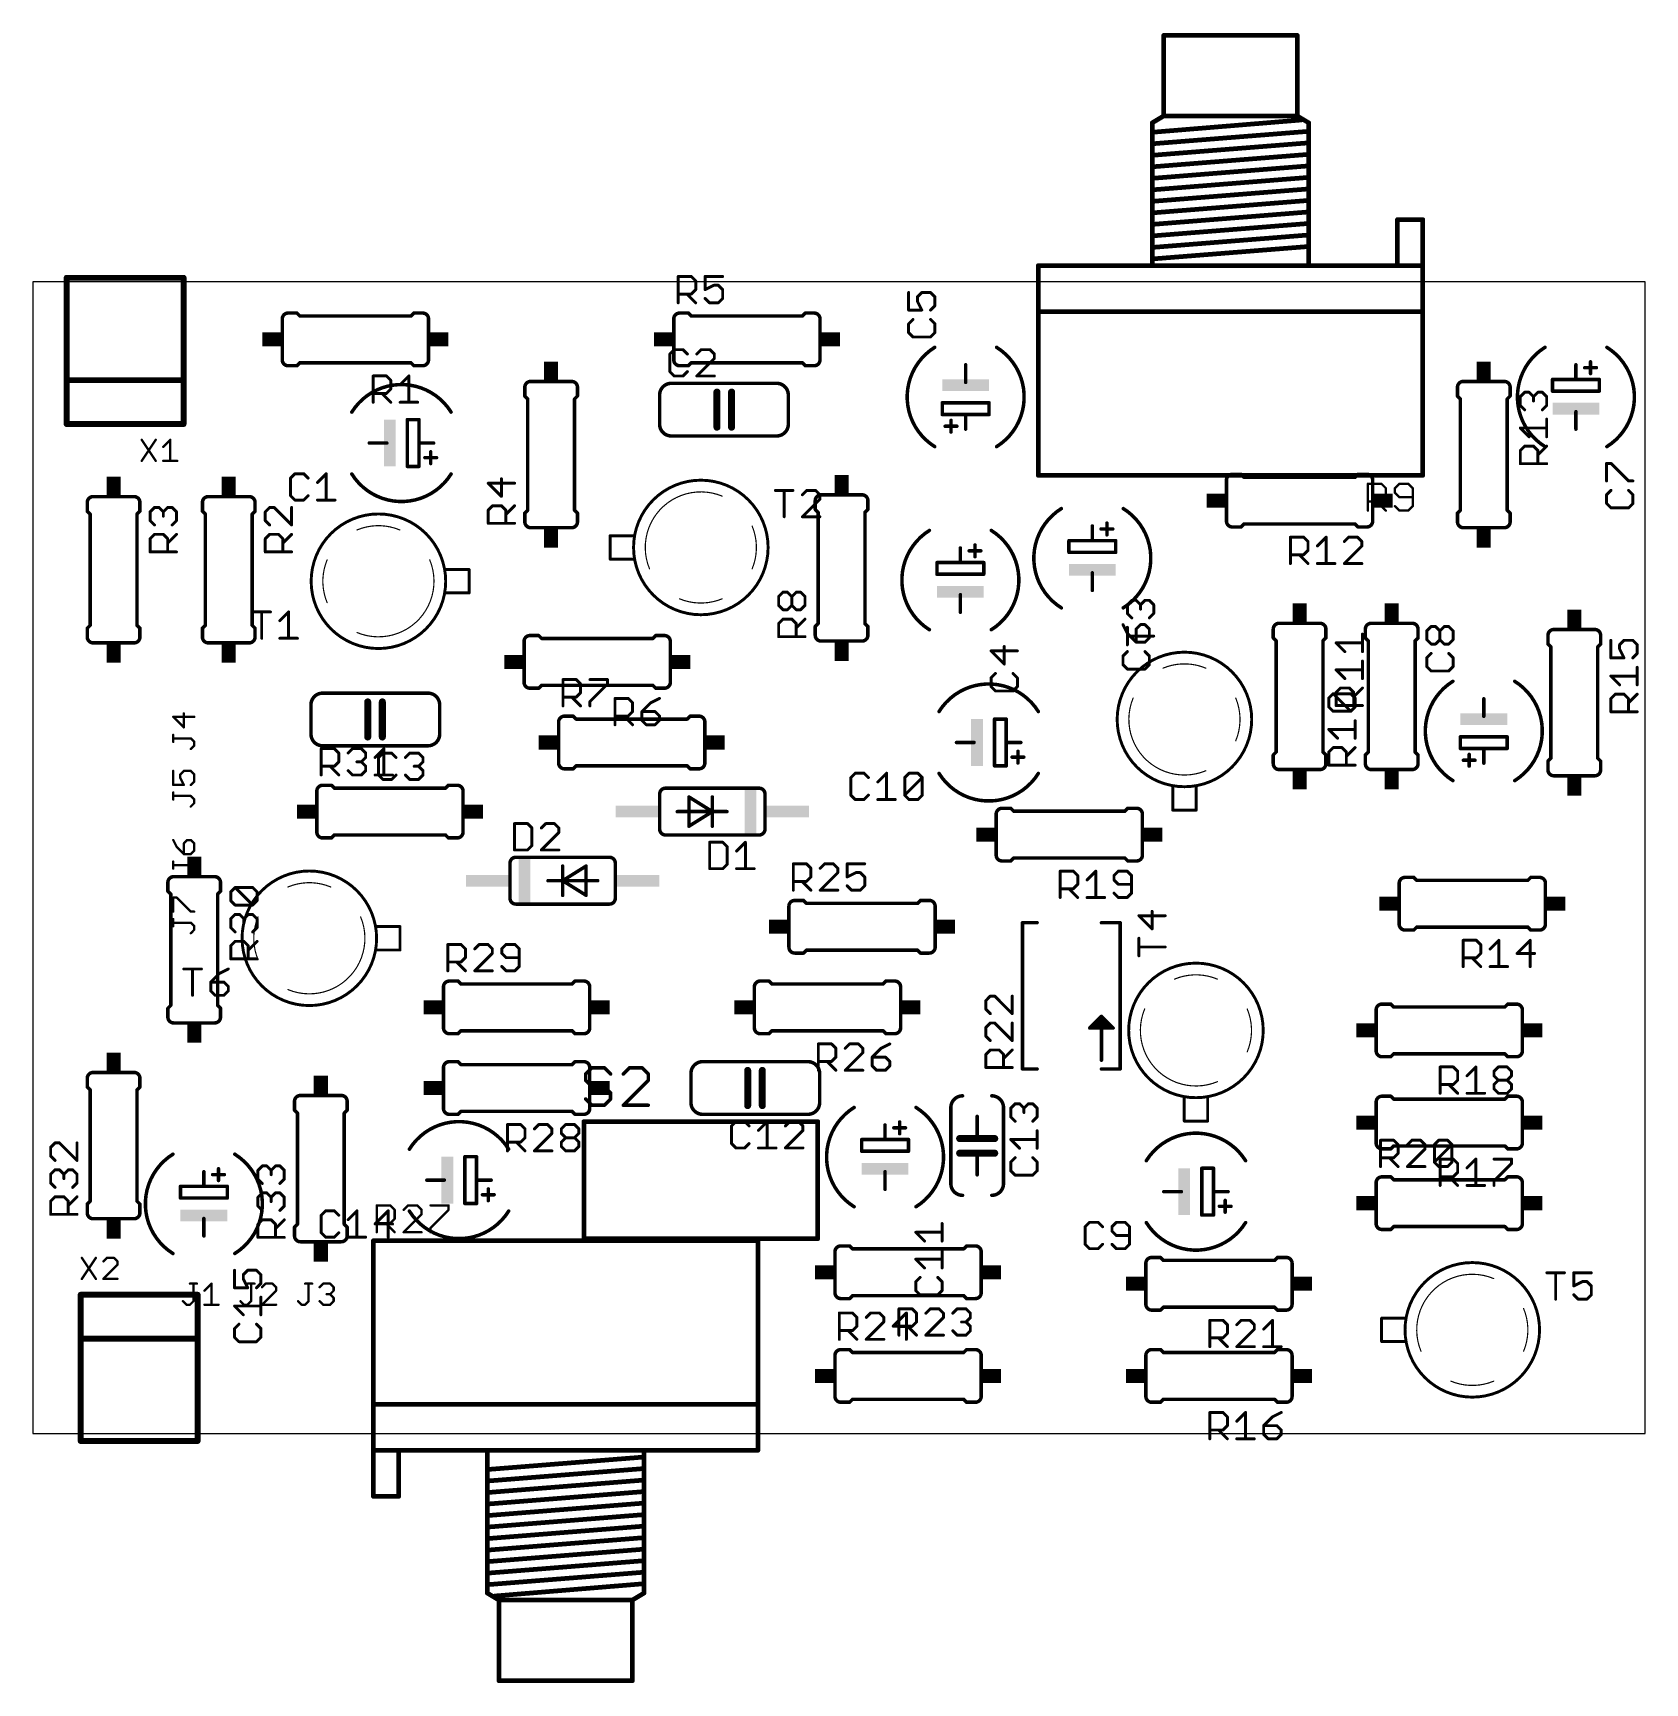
# Model space of a CAD drawing. Extents: x 0 to 70, y -10.8 to 60.8.
import ezdxf

# ---------------------------------------------------------------- set-up
doc = ezdxf.new("R2010")
doc.units = 0
for name, color, linetype in [('20', 7, 'CONTINUOUS'), ('21', 253, 'CONTINUOUS'), ('25', 253, 'CONTINUOUS')]:
    doc.layers.add(name, color=color, linetype=linetype)

# ---------------------------------------------------------------- blocks, each defined once
blk = doc.blocks.new('RECT')
blk.add_solid([(-0.5, -0.5), (0.5, -0.5), (-0.5, 0.5), (0.5, 0.5)])

msp = doc.modelspace()

# ---------------------------------------------------------------- linework, layer by layer
at = {"layer": '20'}
for p, q in [((70, 50), (0, 50)), ((0, 50), (0, 0)), ((70, 0), (70, 50)), ((0, 0), (70, 0))]:
    msp.add_line(p, q, dxfattribs=at)
at = {"layer": '21'}
for points, const_width in [([(49.1, 60.7), (49.1, 57.2)], 0.2032), ([(54.9, 60.7), (49.1, 60.7)], 0.2032), ([(54.9, 57.2), (54.9, 60.7)], 0.2032), ([(49.1, 57.2), (48.6, 56.9)], 0.2032), ([(48.6, 56.9), (48.6, 50.8)], 0.2032), ([(55.075, 57.025), (48.7, 56.5)], 0.2032), ([(55.3, 56.525), (48.7, 56)], 0.2032), ([(54.9, 57.2), (49.1, 57.2)], 0.2032), ([(55.4, 56.9), (54.9, 57.2)], 0.2032), ([(55.4, 50.8), (55.4, 56.9)], 0.2032), ([(55.3, 56.025), (48.7, 55.5)], 0.2032), ([(55.3, 55.525), (48.7, 55)], 0.2032), ([(55.3, 55.025), (48.7, 54.5)], 0.2032), ([(55.3, 54.525), (48.7, 54)], 0.2032), ([(55.3, 54.025), (48.7, 53.5)], 0.2032), ([(55.3, 53.525), (48.7, 53)], 0.2032), ([(55.3, 53.025), (48.7, 52.5)], 0.2032), ([(55.3, 52.525), (48.7, 52)], 0.2032), ([(60.35, 52.7), (59.25, 52.7)], 0.2032), ([(59.25, 52.7), (59.25, 50.8)], 0.2032), ([(60.35, 50.7), (60.35, 52.7)], 0.2032), ([(55.3, 52.025), (48.7, 51.5)], 0.2032), ([(55.3, 51.525), (48.7, 51)], 0.2032), ([(1.46, 45.73), (1.46, 50.175)], 0.254), ([(1.46, 50.175), (6.54, 50.175)], 0.254), ([(6.54, 50.175), (6.54, 45.73)], 0.254), ([(60.35, 50.7), (43.65, 50.7)], 0.2032), ([(43.65, 50.7), (43.65, 41.6)], 0.2032), ([(60.35, 50.7), (60.35, 41.6)], 0.2032), ([(11.079, 48.643), (11.46, 48.643)], 0.1524), ([(11.587, 48.516), (11.46, 48.643)], 0.1524), ([(16.413, 48.516), (16.54, 48.643)], 0.1524), ([(16.921, 48.643), (16.54, 48.643)], 0.1524), ([(28.079, 48.643), (28.46, 48.643)], 0.1524), ([(28.587, 48.516), (28.46, 48.643)], 0.1524), ([(33.413, 48.516), (33.54, 48.643)], 0.1524), ([(33.921, 48.643), (33.54, 48.643)], 0.1524), ([(60.35, 48.7), (43.65, 48.7)], 0.2032), ([(10.825, 48.389), (10.825, 46.611)], 0.1524), ([(11.587, 48.516), (16.413, 48.516)], 0.1524), ([(17.175, 48.389), (17.175, 46.611)], 0.1524), ([(27.825, 46.611), (27.825, 48.389)], 0.1524), ([(33.413, 48.516), (28.587, 48.516)], 0.1524), ([(34.175, 46.611), (34.175, 48.389)], 0.1524), ([(67.635, 46.524), (67.635, 46.016)], 0.1524), ([(1.46, 43.825), (1.46, 45.73)], 0.254), ([(6.54, 45.73), (1.46, 45.73)], 0.254), ([(6.54, 45.73), (6.54, 43.825)], 0.254), ([(11.079, 46.357), (11.46, 46.357)], 0.1524), ([(11.587, 46.484), (11.46, 46.357)], 0.1524), ([(11.587, 46.484), (16.413, 46.484)], 0.1524), ([(16.413, 46.484), (16.54, 46.357)], 0.1524), ([(16.921, 46.357), (16.54, 46.357)], 0.1524), ([(28.079, 46.357), (28.46, 46.357)], 0.1524), ([(28.587, 46.484), (28.46, 46.357)], 0.1524), ([(33.413, 46.484), (28.587, 46.484)], 0.1524), ([(33.413, 46.484), (33.54, 46.357)], 0.1524), ([(33.921, 46.357), (33.54, 46.357)], 0.1524), ([(40.5, 45.635), (40.5, 46.397)], 0.1524), ([(67, 46.397), (67, 45.762)], 0.1524), ([(67.381, 46.27), (67.889, 46.27)], 0.1524), ([(21.357, 45.421), (21.357, 45.04)], 0.1524), ([(23.389, 45.675), (21.611, 45.675)], 0.1524), ([(23.643, 45.421), (23.643, 45.04)], 0.1524), ([(27.211, 43.815), (27.211, 45.085)], 0.1524), ([(32.291, 45.593), (27.719, 45.593)], 0.1524), ([(29.7002, 45.212), (29.7002, 43.688)], 0.3048), ([(30.3352, 45.212), (30.3352, 43.688)], 0.3048), ([(32.799, 43.815), (32.799, 45.085)], 0.1524), ([(61.857, 45.421), (61.857, 45.04)], 0.1524), ([(62.111, 45.675), (63.889, 45.675)], 0.1524), ([(64.143, 45.421), (64.143, 45.04)], 0.1524), ([(67, 45.762), (65.984, 45.762)], 0.1524), ([(65.984, 45.762), (65.984, 45.254)], 0.1524), ([(65.984, 45.254), (68.016, 45.254)], 0.1524), ([(68.016, 45.762), (67, 45.762)], 0.1524), ([(68.016, 45.254), (68.016, 45.762)], 0.1524), ([(21.484, 44.913), (21.357, 45.04)], 0.1524), ([(21.484, 44.913), (21.484, 40.087)], 0.1524), ([(23.516, 44.913), (23.643, 45.04)], 0.1524), ([(23.516, 44.913), (23.516, 40.087)], 0.1524), ([(41.516, 44.746), (39.484, 44.746)], 0.1524), ([(39.484, 44.746), (39.484, 44.238)], 0.1524), ([(41.516, 44.238), (41.516, 44.746)], 0.1524), ([(61.984, 44.913), (61.857, 45.04)], 0.1524), ([(61.984, 40.087), (61.984, 44.913)], 0.1524), ([(64.016, 44.913), (64.143, 45.04)], 0.1524), ([(64.016, 40.087), (64.016, 44.913)], 0.1524), ([(67, 44.365), (67, 43.603)], 0.1524), ([(6.54, 43.825), (1.46, 43.825)], 0.254), ([(16.762, 44.016), (16.254, 44.016)], 0.1524), ([(16.254, 44.016), (16.254, 41.984)], 0.1524), ([(16.762, 43), (16.762, 44.016)], 0.1524), ([(39.484, 44.238), (40.5, 44.238)], 0.1524), ([(40.119, 43.73), (39.611, 43.73)], 0.1524), ([(39.865, 43.476), (39.865, 43.984)], 0.1524), ([(40.5, 43.603), (40.5, 44.238)], 0.1524), ([(40.5, 44.238), (41.516, 44.238)], 0.1524), ([(15.365, 43), (14.603, 43)], 0.1524), ([(17.397, 43), (16.762, 43)], 0.1524), ([(16.762, 41.984), (16.762, 43)], 0.1524), ([(32.291, 43.307), (27.719, 43.307)], 0.1524), ([(17.524, 42.365), (17.016, 42.365)], 0.1524), ([(17.27, 42.619), (17.27, 42.111)], 0.1524), ([(16.254, 41.984), (16.762, 41.984)], 0.1524), ([(60.35, 41.6), (43.65, 41.6)], 0.2032), ([(52.079, 41.643), (52.46, 41.643)], 0.1524), ([(52.587, 41.516), (52.46, 41.643)], 0.1524), ([(52.587, 41.516), (57.413, 41.516)], 0.1524), ([(57.413, 41.516), (57.54, 41.643)], 0.1524), ([(57.921, 41.643), (57.54, 41.643)], 0.1524), ([(51.825, 41.389), (51.825, 39.611)], 0.1524), ([(58.175, 41.389), (58.175, 39.611)], 0.1524), ([(2.357, 40.421), (2.357, 40.04)], 0.1524), ([(2.484, 39.913), (2.357, 40.04)], 0.1524), ([(2.611, 40.675), (4.389, 40.675)], 0.1524), ([(4.516, 39.913), (4.643, 40.04)], 0.1524), ([(4.643, 40.421), (4.643, 40.04)], 0.1524), ([(7.357, 40.421), (7.357, 40.04)], 0.1524), ([(7.484, 39.913), (7.357, 40.04)], 0.1524), ([(7.611, 40.675), (9.389, 40.675)], 0.1524), ([(9.516, 39.913), (9.643, 40.04)], 0.1524), ([(9.643, 40.421), (9.643, 40.04)], 0.1524), ([(21.484, 40.087), (21.357, 39.96)], 0.1524), ([(23.516, 40.087), (23.643, 39.96)], 0.1524), ([(33.968, 40.4986), (33.968, 40.1176)], 0.1524), ([(34.095, 39.9906), (33.968, 40.1176)], 0.1524), ([(36, 40.7526), (34.222, 40.7526)], 0.1524), ([(36.127, 39.9906), (36.254, 40.1176)], 0.1524), ([(36.254, 40.4986), (36.254, 40.1176)], 0.1524), ([(61.984, 40.087), (61.857, 39.96)], 0.1524), ([(64.016, 40.087), (64.143, 39.96)], 0.1524), ([(2.484, 35.087), (2.484, 39.913)], 0.1524), ([(4.516, 35.087), (4.516, 39.913)], 0.1524), ([(7.484, 35.087), (7.484, 39.913)], 0.1524), ([(9.516, 35.087), (9.516, 39.913)], 0.1524), ([(21.357, 39.579), (21.357, 39.96)], 0.1524), ([(23.389, 39.325), (21.611, 39.325)], 0.1524), ([(23.643, 39.579), (23.643, 39.96)], 0.1524), ([(34.095, 39.9906), (34.095, 35.1646)], 0.1524), ([(36.127, 39.9906), (36.127, 35.1646)], 0.1524), ([(46, 39.397), (46, 38.762)], 0.1524), ([(46.635, 39.524), (46.635, 39.016)], 0.1524), ([(52.079, 39.357), (52.46, 39.357)], 0.1524), ([(52.587, 39.484), (52.46, 39.357)], 0.1524), ([(52.587, 39.484), (57.413, 39.484)], 0.1524), ([(57.413, 39.484), (57.54, 39.357)], 0.1524), ([(57.921, 39.357), (57.54, 39.357)], 0.1524), ([(61.857, 39.579), (61.857, 39.96)], 0.1524), ([(62.111, 39.325), (63.889, 39.325)], 0.1524), ([(64.143, 39.579), (64.143, 39.96)], 0.1524), ([(25.063, 37.9586), (25.063, 38.9746)], 0.127), ([(25.063, 38.9746), (26.1235, 38.9746)], 0.127), ([(46, 38.762), (44.984, 38.762)], 0.1524), ([(44.984, 38.762), (44.984, 38.254)], 0.1524), ([(47.016, 38.762), (46, 38.762)], 0.1524), ([(46.381, 39.27), (46.889, 39.27)], 0.1524), ([(47.016, 38.254), (47.016, 38.762)], 0.1524), ([(25.063, 37.9586), (26.1235, 37.9586)], 0.127), ([(40.27, 38.447), (40.27, 37.812)], 0.1524), ([(40.651, 38.32), (41.159, 38.32)], 0.1524), ([(40.905, 38.574), (40.905, 38.066)], 0.1524), ([(44.984, 38.254), (47.016, 38.254)], 0.1524), ([(18.937, 37.508), (17.8765, 37.508)], 0.127), ([(18.937, 37.508), (18.937, 36.492)], 0.127), ([(40.27, 37.812), (39.254, 37.812)], 0.1524), ([(39.254, 37.812), (39.254, 37.304)], 0.1524), ([(39.254, 37.304), (41.286, 37.304)], 0.1524), ([(41.286, 37.812), (40.27, 37.812)], 0.1524), ([(41.286, 37.304), (41.286, 37.812)], 0.1524), ([(46, 37.365), (46, 36.603)], 0.1524), ([(18.937, 36.492), (17.8765, 36.492)], 0.127), ([(40.27, 36.415), (40.27, 35.653)], 0.1524), ([(2.484, 35.087), (2.357, 34.96)], 0.1524), ([(4.516, 35.087), (4.643, 34.96)], 0.1524), ([(7.484, 35.087), (7.357, 34.96)], 0.1524), ([(9.516, 35.087), (9.643, 34.96)], 0.1524), ([(34.095, 35.1646), (33.968, 35.0376)], 0.1524), ([(33.968, 34.6566), (33.968, 35.0376)], 0.1524), ([(36.127, 35.1646), (36.254, 35.0376)], 0.1524), ([(36.254, 34.6566), (36.254, 35.0376)], 0.1524), ([(54.111, 35.175), (55.889, 35.175)], 0.1524), ([(59.889, 35.175), (58.111, 35.175)], 0.1524), ([(2.357, 34.579), (2.357, 34.96)], 0.1524), ([(2.611, 34.325), (4.389, 34.325)], 0.1524), ([(4.643, 34.579), (4.643, 34.96)], 0.1524), ([(7.357, 34.579), (7.357, 34.96)], 0.1524), ([(7.611, 34.325), (9.389, 34.325)], 0.1524), ([(9.643, 34.579), (9.643, 34.96)], 0.1524), ([(21.325, 34.389), (21.325, 32.611)], 0.1524), ([(21.579, 34.643), (21.96, 34.643)], 0.1524), ([(22.087, 34.516), (21.96, 34.643)], 0.1524), ([(22.087, 34.516), (26.913, 34.516)], 0.1524), ([(26.913, 34.516), (27.04, 34.643)], 0.1524), ([(27.421, 34.643), (27.04, 34.643)], 0.1524), ([(27.675, 34.389), (27.675, 32.611)], 0.1524), ([(36, 34.4026), (34.222, 34.4026)], 0.1524), ([(53.857, 34.921), (53.857, 34.54)], 0.1524), ([(53.984, 34.413), (53.857, 34.54)], 0.1524), ([(53.984, 29.587), (53.984, 34.413)], 0.1524), ([(56.016, 34.413), (56.143, 34.54)], 0.1524), ([(56.016, 29.587), (56.016, 34.413)], 0.1524), ([(56.143, 34.921), (56.143, 34.54)], 0.1524), ([(57.857, 34.921), (57.857, 34.54)], 0.1524), ([(57.984, 34.413), (57.857, 34.54)], 0.1524), ([(57.984, 34.413), (57.984, 29.587)], 0.1524), ([(60.016, 34.413), (60.143, 34.54)], 0.1524), ([(60.016, 34.413), (60.016, 29.587)], 0.1524), ([(60.143, 34.921), (60.143, 34.54)], 0.1524), ([(65.787, 34.651), (65.787, 34.27)], 0.1524), ([(66.041, 34.905), (67.819, 34.905)], 0.1524), ([(68.073, 34.651), (68.073, 34.27)], 0.1524), ([(65.914, 34.143), (65.787, 34.27)], 0.1524), ([(65.914, 29.317), (65.914, 34.143)], 0.1524), ([(67.946, 34.143), (68.073, 34.27)], 0.1524), ([(67.946, 29.317), (67.946, 34.143)], 0.1524), ([(21.579, 32.357), (21.96, 32.357)], 0.1524), ([(22.087, 32.484), (21.96, 32.357)], 0.1524), ([(22.087, 32.484), (26.913, 32.484)], 0.1524), ([(26.913, 32.484), (27.04, 32.357)], 0.1524), ([(27.421, 32.357), (27.04, 32.357)], 0.1524), ([(12.071, 31.635), (12.071, 30.365)], 0.1524), ([(12.579, 32.143), (17.151, 32.143)], 0.1524), ([(14.5348, 30.238), (14.5348, 31.762)], 0.3048), ([(15.1698, 30.238), (15.1698, 31.762)], 0.3048), ([(17.659, 31.635), (17.659, 30.365)], 0.1524), ([(63, 31.135), (63, 31.897)], 0.1524), ([(22.825, 29.111), (22.825, 30.889)], 0.1524), ([(23.079, 31.143), (23.46, 31.143)], 0.1524), ([(23.587, 31.016), (23.46, 31.143)], 0.1524), ([(28.413, 31.016), (23.587, 31.016)], 0.1524), ([(28.413, 31.016), (28.54, 31.143)], 0.1524), ([(28.921, 31.143), (28.54, 31.143)], 0.1524), ([(29.175, 29.111), (29.175, 30.889)], 0.1524), ([(42.262, 31.016), (41.754, 31.016)], 0.1524), ([(41.754, 31.016), (41.754, 28.984)], 0.1524), ([(42.262, 30), (42.262, 31.016)], 0.1524), ([(64.016, 30.246), (61.984, 30.246)], 0.1524), ([(61.984, 30.246), (61.984, 29.738)], 0.1524), ([(64.016, 29.738), (64.016, 30.246)], 0.1524), ([(12.579, 29.857), (17.151, 29.857)], 0.1524), ([(40.865, 30), (40.103, 30)], 0.1524), ([(42.897, 30), (42.262, 30)], 0.1524), ([(42.262, 28.984), (42.262, 30)], 0.1524), ([(43.024, 29.365), (42.516, 29.365)], 0.1524), ([(42.77, 29.619), (42.77, 29.111)], 0.1524), ([(53.984, 29.587), (53.857, 29.46)], 0.1524), ([(53.857, 29.079), (53.857, 29.46)], 0.1524), ([(56.016, 29.587), (56.143, 29.46)], 0.1524), ([(56.143, 29.079), (56.143, 29.46)], 0.1524), ([(57.984, 29.587), (57.857, 29.46)], 0.1524), ([(57.857, 29.079), (57.857, 29.46)], 0.1524), ([(60.016, 29.587), (60.143, 29.46)], 0.1524), ([(60.143, 29.079), (60.143, 29.46)], 0.1524), ([(61.984, 29.738), (63, 29.738)], 0.1524), ([(62.365, 28.976), (62.365, 29.484)], 0.1524), ([(63, 29.103), (63, 29.738)], 0.1524), ([(63, 29.738), (64.016, 29.738)], 0.1524), ([(65.914, 29.317), (65.787, 29.19)], 0.1524), ([(67.946, 29.317), (68.073, 29.19)], 0.1524), ([(23.079, 28.857), (23.46, 28.857)], 0.1524), ([(23.587, 28.984), (23.46, 28.857)], 0.1524), ([(28.413, 28.984), (23.587, 28.984)], 0.1524), ([(28.413, 28.984), (28.54, 28.857)], 0.1524), ([(28.921, 28.857), (28.54, 28.857)], 0.1524), ([(41.754, 28.984), (42.262, 28.984)], 0.1524), ([(54.111, 28.825), (55.889, 28.825)], 0.1524), ([(59.889, 28.825), (58.111, 28.825)], 0.1524), ([(62.619, 29.23), (62.111, 29.23)], 0.1524), ([(65.787, 28.809), (65.787, 29.19)], 0.1524), ([(68.073, 28.809), (68.073, 29.19)], 0.1524), ([(12.325, 26.111), (12.325, 27.889)], 0.1524), ([(12.579, 28.143), (12.96, 28.143)], 0.1524), ([(13.087, 28.016), (12.96, 28.143)], 0.1524), ([(17.913, 28.016), (13.087, 28.016)], 0.1524), ([(17.913, 28.016), (18.04, 28.143)], 0.1524), ([(18.421, 28.143), (18.04, 28.143)], 0.1524), ([(18.675, 26.111), (18.675, 27.889)], 0.1524), ([(31.532, 28.016), (27.468, 28.016)], 0.1524), ([(49.492, 27.063), (49.492, 28.1235)], 0.127), ([(50.508, 27.063), (50.508, 28.1235)], 0.127), ([(66.041, 28.555), (67.819, 28.555)], 0.1524), ([(27.214, 27.762), (27.214, 26.238)], 0.1524), ([(28.484, 26.365), (28.484, 27.635)], 0.1524), ([(28.484, 27.635), (29.5, 27)], 0.1524), ([(29.5, 27), (29.5, 27.635)], 0.1524), ([(31.786, 26.238), (31.786, 27.762)], 0.1524), ([(29.5, 27), (27.976, 27)], 0.1524), ([(29.5, 27), (28.484, 26.365)], 0.1524), ([(30.135, 27), (29.5, 27)], 0.1524), ([(29.5, 26.365), (29.5, 27)], 0.1524), ([(41.825, 26.889), (41.825, 25.111)], 0.1524), ([(42.079, 27.143), (42.46, 27.143)], 0.1524), ([(42.587, 27.016), (42.46, 27.143)], 0.1524), ([(42.587, 27.016), (47.413, 27.016)], 0.1524), ([(47.413, 27.016), (47.54, 27.143)], 0.1524), ([(47.921, 27.143), (47.54, 27.143)], 0.1524), ([(48.175, 26.889), (48.175, 25.111)], 0.1524), ([(50.508, 27.063), (49.492, 27.063)], 0.127), ([(12.579, 25.857), (12.96, 25.857)], 0.1524), ([(13.087, 25.984), (12.96, 25.857)], 0.1524), ([(17.913, 25.984), (13.087, 25.984)], 0.1524), ([(17.913, 25.984), (18.04, 25.857)], 0.1524), ([(18.421, 25.857), (18.04, 25.857)], 0.1524), ([(31.532, 25.984), (27.468, 25.984)], 0.1524), ([(20.968, 25.016), (25.032, 25.016)], 0.1524), ([(20.714, 24.762), (20.714, 23.238)], 0.1524), ([(23, 24), (24.016, 24.635)], 0.1524), ([(23, 24.635), (23, 24)], 0.1524), ([(24.016, 24.635), (24.016, 23.365)], 0.1524), ([(25.286, 23.238), (25.286, 24.762)], 0.1524), ([(42.079, 24.857), (42.46, 24.857)], 0.1524), ([(42.587, 24.984), (42.46, 24.857)], 0.1524), ([(42.587, 24.984), (47.413, 24.984)], 0.1524), ([(47.413, 24.984), (47.54, 24.857)], 0.1524), ([(47.921, 24.857), (47.54, 24.857)], 0.1524), ([(5.857, 23.921), (5.857, 23.54)], 0.1524), ([(6.111, 24.175), (7.889, 24.175)], 0.1524), ([(8.143, 23.921), (8.143, 23.54)], 0.1524), ([(22.365, 24), (23, 24)], 0.1524), ([(24.016, 23.365), (23, 24)], 0.1524), ([(23, 24), (24.524, 24)], 0.1524), ([(23, 24), (23, 23.365)], 0.1524), ([(59.325, 23.889), (59.325, 22.111)], 0.1524), ([(59.579, 24.143), (59.96, 24.143)], 0.1524), ([(60.087, 24.016), (59.96, 24.143)], 0.1524), ([(60.087, 24.016), (64.913, 24.016)], 0.1524), ([(64.913, 24.016), (65.04, 24.143)], 0.1524), ([(65.421, 24.143), (65.04, 24.143)], 0.1524), ([(65.675, 23.889), (65.675, 22.111)], 0.1524), ([(5.984, 23.413), (5.857, 23.54)], 0.1524), ([(5.984, 18.587), (5.984, 23.413)], 0.1524), ([(8.016, 23.413), (8.143, 23.54)], 0.1524), ([(8.016, 18.587), (8.016, 23.413)], 0.1524), ([(20.968, 22.984), (25.032, 22.984)], 0.1524), ([(32.825, 21.111), (32.825, 22.889)], 0.1524), ([(33.079, 23.143), (33.46, 23.143)], 0.1524), ([(33.587, 23.016), (33.46, 23.143)], 0.1524), ([(38.413, 23.016), (33.587, 23.016)], 0.1524), ([(38.413, 23.016), (38.54, 23.143)], 0.1524), ([(38.921, 23.143), (38.54, 23.143)], 0.1524), ([(39.175, 21.111), (39.175, 22.889)], 0.1524), ([(42.968, 22.175), (42.968, 15.825)], 0.1524), ([(43.603, 22.175), (42.968, 22.175)], 0.1524), ([(47.2098, 22.175), (46.397, 22.175)], 0.1524), ([(47.2098, 15.825), (47.2098, 22.175)], 0.1524), ([(15.937, 22.008), (14.8765, 22.008)], 0.127), ([(15.937, 22.008), (15.937, 20.992)], 0.127), ([(59.579, 21.857), (59.96, 21.857)], 0.1524), ([(60.087, 21.984), (59.96, 21.857)], 0.1524), ([(60.087, 21.984), (64.913, 21.984)], 0.1524), ([(64.913, 21.984), (65.04, 21.857)], 0.1524), ([(65.421, 21.857), (65.04, 21.857)], 0.1524), ([(15.937, 20.992), (14.8765, 20.992)], 0.127), ([(33.079, 20.857), (33.46, 20.857)], 0.1524), ([(33.587, 20.984), (33.46, 20.857)], 0.1524), ([(38.413, 20.984), (33.587, 20.984)], 0.1524), ([(38.413, 20.984), (38.54, 20.857)], 0.1524), ([(38.921, 20.857), (38.54, 20.857)], 0.1524), ([(17.825, 17.611), (17.825, 19.389)], 0.1524), ([(18.079, 19.643), (18.46, 19.643)], 0.1524), ([(18.587, 19.516), (18.46, 19.643)], 0.1524), ([(23.413, 19.516), (18.587, 19.516)], 0.1524), ([(23.413, 19.516), (23.54, 19.643)], 0.1524), ([(23.921, 19.643), (23.54, 19.643)], 0.1524), ([(24.175, 17.611), (24.175, 19.389)], 0.1524), ([(31.325, 19.389), (31.325, 17.611)], 0.1524), ([(31.579, 19.643), (31.96, 19.643)], 0.1524), ([(32.087, 19.516), (31.96, 19.643)], 0.1524), ([(32.087, 19.516), (36.913, 19.516)], 0.1524), ([(36.913, 19.516), (37.04, 19.643)], 0.1524), ([(37.421, 19.643), (37.04, 19.643)], 0.1524), ([(37.675, 19.389), (37.675, 17.611)], 0.1524), ([(5.984, 18.587), (5.857, 18.46)], 0.1524), ([(8.016, 18.587), (8.143, 18.46)], 0.1524), ([(58.579, 18.643), (58.96, 18.643)], 0.1524), ([(59.087, 18.516), (58.96, 18.643)], 0.1524), ([(63.913, 18.516), (64.04, 18.643)], 0.1524), ([(64.421, 18.643), (64.04, 18.643)], 0.1524), ([(5.857, 18.079), (5.857, 18.46)], 0.1524), ([(8.143, 18.079), (8.143, 18.46)], 0.1524), ([(46.143, 17.857), (46.016, 17.73)], 0.1524), ([(46.27, 17.984), (46.143, 17.857)], 0.1524), ([(46.651, 17.857), (46.143, 17.857)], 0.1524), ([(46.397, 18.111), (46.27, 17.984)], 0.1524), ([(46.524, 17.984), (46.27, 17.984)], 0.1524), ([(46.397, 18.111), (46.524, 17.984)], 0.1524), ([(46.397, 18.111), (46.397, 17.73)], 0.1524), ([(46.524, 17.984), (46.651, 17.857)], 0.1524), ([(46.651, 17.857), (46.778, 17.73)], 0.1524), ([(58.325, 18.389), (58.325, 16.611)], 0.1524), ([(59.087, 18.516), (63.913, 18.516)], 0.1524), ([(64.675, 18.389), (64.675, 16.611)], 0.1524), ([(6.111, 17.825), (7.889, 17.825)], 0.1524), ([(18.079, 17.357), (18.46, 17.357)], 0.1524), ([(18.587, 17.484), (18.46, 17.357)], 0.1524), ([(23.413, 17.484), (18.587, 17.484)], 0.1524), ([(23.413, 17.484), (23.54, 17.357)], 0.1524), ([(23.921, 17.357), (23.54, 17.357)], 0.1524), ([(31.579, 17.357), (31.96, 17.357)], 0.1524), ([(32.087, 17.484), (31.96, 17.357)], 0.1524), ([(32.087, 17.484), (36.913, 17.484)], 0.1524), ([(36.913, 17.484), (37.04, 17.357)], 0.1524), ([(37.421, 17.357), (37.04, 17.357)], 0.1524), ([(46.016, 17.73), (45.889, 17.603)], 0.1524), ([(45.889, 17.603), (46.905, 17.603)], 0.1524), ([(46.397, 17.73), (46.016, 17.73)], 0.1524), ([(46.397, 17.73), (46.397, 16.206)], 0.1524), ([(46.778, 17.73), (46.397, 17.73)], 0.1524), ([(46.905, 17.603), (46.778, 17.73)], 0.1524), ([(59.087, 16.484), (58.96, 16.357)], 0.1524), ([(59.087, 16.484), (63.913, 16.484)], 0.1524), ([(63.913, 16.484), (64.04, 16.357)], 0.1524), ([(17.825, 15.889), (17.825, 14.111)], 0.1524), ([(18.079, 16.143), (18.46, 16.143)], 0.1524), ([(18.587, 16.016), (18.46, 16.143)], 0.1524), ([(18.587, 16.016), (23.413, 16.016)], 0.1524), ([(23.413, 16.016), (23.54, 16.143)], 0.1524), ([(23.921, 16.143), (23.54, 16.143)], 0.1524), ([(24.175, 15.889), (24.175, 14.111)], 0.1524), ([(29.079, 16.143), (33.651, 16.143)], 0.1524), ([(31.0348, 14.238), (31.0348, 15.762)], 0.3048), ([(31.6698, 14.238), (31.6698, 15.762)], 0.3048), ([(42.968, 15.825), (43.603, 15.825)], 0.1524), ([(46.397, 15.825), (47.2098, 15.825)], 0.1524), ([(58.579, 16.357), (58.96, 16.357)], 0.1524), ([(64.421, 16.357), (64.04, 16.357)], 0.1524), ([(2.357, 15.421), (2.357, 15.04)], 0.1524), ([(2.484, 14.913), (2.357, 15.04)], 0.1524), ([(4.389, 15.675), (2.611, 15.675)], 0.1524), ([(4.516, 14.913), (4.643, 15.04)], 0.1524), ([(4.643, 15.421), (4.643, 15.04)], 0.1524), ([(28.571, 15.635), (28.571, 14.365)], 0.1524), ([(34.159, 15.635), (34.159, 14.365)], 0.1524), ([(2.484, 14.913), (2.484, 10.087)], 0.1524), ([(4.516, 14.913), (4.516, 10.087)], 0.1524), ([(11.357, 14.421), (11.357, 14.04)], 0.1524), ([(13.389, 14.675), (11.611, 14.675)], 0.1524), ([(13.643, 14.421), (13.643, 14.04)], 0.1524), ([(49.992, 13.563), (49.992, 14.6235)], 0.127), ([(51.008, 13.563), (51.008, 14.6235)], 0.127), ([(58.325, 14.389), (58.325, 12.611)], 0.1524), ([(58.579, 14.643), (58.96, 14.643)], 0.1524), ([(59.087, 14.516), (58.96, 14.643)], 0.1524), ([(59.087, 14.516), (63.913, 14.516)], 0.1524), ([(63.913, 14.516), (64.04, 14.643)], 0.1524), ([(64.421, 14.643), (64.04, 14.643)], 0.1524), ([(64.675, 14.389), (64.675, 12.611)], 0.1524), ([(11.484, 13.913), (11.357, 14.04)], 0.1524), ([(11.484, 13.913), (11.484, 9.087)], 0.1524), ([(13.516, 13.913), (13.643, 14.04)], 0.1524), ([(13.516, 13.913), (13.516, 9.087)], 0.1524), ([(18.079, 13.857), (18.46, 13.857)], 0.1524), ([(18.587, 13.984), (18.46, 13.857)], 0.1524), ([(18.587, 13.984), (23.413, 13.984)], 0.1524), ([(23.413, 13.984), (23.54, 13.857)], 0.1524), ([(23.921, 13.857), (23.54, 13.857)], 0.1524), ([(23.92, 13.54), (34.08, 13.54)], 0.2032), ([(23.92, 8.46), (23.92, 13.54)], 0.2032), ([(29.079, 13.857), (33.651, 13.857)], 0.1524), ([(34.08, 13.54), (34.08, 8.46)], 0.2032), ([(39.857, 10.849), (39.857, 14.151)], 0.1524), ([(41, 13.77), (41, 12.8048)], 0.1524), ([(42.143, 10.849), (42.143, 14.151)], 0.1524), ([(51.008, 13.563), (49.992, 13.563)], 0.127), ([(37, 13.397), (37, 12.762)], 0.1524), ([(37.381, 13.27), (37.889, 13.27)], 0.1524), ([(37.635, 13.524), (37.635, 13.016)], 0.1524), ([(41, 12.8048), (40.238, 12.8048)], 0.3048), ([(41.762, 12.8048), (41, 12.8048)], 0.3048), ([(37, 12.762), (35.984, 12.762)], 0.1524), ([(35.984, 12.762), (35.984, 12.254)], 0.1524), ([(35.984, 12.254), (38.016, 12.254)], 0.1524), ([(38.016, 12.762), (37, 12.762)], 0.1524), ([(38.016, 12.254), (38.016, 12.762)], 0.1524), ([(41, 12.1698), (40.238, 12.1698)], 0.3048), ([(41.762, 12.1698), (41, 12.1698)], 0.3048), ([(41, 11.23), (41, 12.1698)], 0.1524), ([(58.579, 12.357), (58.96, 12.357)], 0.1524), ([(59.087, 12.484), (58.96, 12.357)], 0.1524), ([(59.087, 12.484), (63.913, 12.484)], 0.1524), ([(63.913, 12.484), (64.04, 12.357)], 0.1524), ([(64.421, 12.357), (64.04, 12.357)], 0.1524), ([(8.055, 11.494), (8.055, 10.986)], 0.1524), ([(19.262, 12.016), (18.754, 12.016)], 0.1524), ([(18.754, 12.016), (18.754, 9.984)], 0.1524), ([(19.262, 11), (19.262, 12.016)], 0.1524), ([(51.262, 11.516), (50.754, 11.516)], 0.1524), ([(50.754, 11.516), (50.754, 9.484)], 0.1524), ([(51.262, 10.5), (51.262, 11.516)], 0.1524), ([(7.42, 10.732), (6.404, 10.732)], 0.1524), ([(6.404, 10.732), (6.404, 10.224)], 0.1524), ([(7.42, 11.367), (7.42, 10.732)], 0.1524), ([(8.436, 10.732), (7.42, 10.732)], 0.1524), ([(7.801, 11.24), (8.309, 11.24)], 0.1524), ([(8.436, 10.224), (8.436, 10.732)], 0.1524), ([(17.865, 11), (17.103, 11)], 0.1524), ([(19.897, 11), (19.262, 11)], 0.1524), ([(19.262, 9.984), (19.262, 11)], 0.1524), ([(37, 11.365), (37, 10.603)], 0.1524), ([(58.325, 9.111), (58.325, 10.889)], 0.1524), ([(58.579, 11.143), (58.96, 11.143)], 0.1524), ([(59.087, 11.016), (58.96, 11.143)], 0.1524), ([(63.913, 11.016), (59.087, 11.016)], 0.1524), ([(63.913, 11.016), (64.04, 11.143)], 0.1524), ([(64.421, 11.143), (64.04, 11.143)], 0.1524), ([(64.675, 9.111), (64.675, 10.889)], 0.1524), ([(2.484, 10.087), (2.357, 9.96)], 0.1524), ([(2.357, 9.579), (2.357, 9.96)], 0.1524), ([(4.516, 10.087), (4.643, 9.96)], 0.1524), ([(4.643, 9.579), (4.643, 9.96)], 0.1524), ([(6.404, 10.224), (8.436, 10.224)], 0.1524), ([(18.754, 9.984), (19.262, 9.984)], 0.1524), ([(20.024, 10.365), (19.516, 10.365)], 0.1524), ([(19.77, 10.619), (19.77, 10.111)], 0.1524), ([(49.865, 10.5), (49.103, 10.5)], 0.1524), ([(51.897, 10.5), (51.262, 10.5)], 0.1524), ([(51.262, 9.484), (51.262, 10.5)], 0.1524), ([(51.77, 10.119), (51.77, 9.611)], 0.1524), ([(4.389, 9.325), (2.611, 9.325)], 0.1524), ([(7.42, 9.335), (7.42, 8.573)], 0.1524), ([(50.754, 9.484), (51.262, 9.484)], 0.1524), ([(52.024, 9.865), (51.516, 9.865)], 0.1524), ([(11.484, 9.087), (11.357, 8.96)], 0.1524), ([(11.357, 8.579), (11.357, 8.96)], 0.1524), ([(13.516, 9.087), (13.643, 8.96)], 0.1524), ([(13.643, 8.579), (13.643, 8.96)], 0.1524), ([(58.579, 8.857), (58.96, 8.857)], 0.1524), ([(59.087, 8.984), (58.96, 8.857)], 0.1524), ([(63.913, 8.984), (59.087, 8.984)], 0.1524), ([(63.913, 8.984), (64.04, 8.857)], 0.1524), ([(64.421, 8.857), (64.04, 8.857)], 0.1524), ([(13.389, 8.325), (11.611, 8.325)], 0.1524), ([(14.78, 8.37), (31.48, 8.37)], 0.2032), ([(14.78, -0.73), (14.78, 8.37)], 0.2032), ([(34.08, 8.46), (23.92, 8.46)], 0.2032), ([(31.48, -0.73), (31.48, 8.37)], 0.2032), ([(34.825, 7.889), (34.825, 6.111)], 0.1524), ([(35.079, 8.143), (35.46, 8.143)], 0.1524), ([(35.587, 8.016), (35.46, 8.143)], 0.1524), ([(35.587, 8.016), (40.413, 8.016)], 0.1524), ([(40.413, 8.016), (40.54, 8.143)], 0.1524), ([(40.921, 8.143), (40.54, 8.143)], 0.1524), ([(41.175, 7.889), (41.175, 6.111)], 0.1524), ([(48.325, 7.389), (48.325, 5.611)], 0.1524), ([(48.579, 7.643), (48.96, 7.643)], 0.1524), ([(49.087, 7.516), (48.96, 7.643)], 0.1524), ([(49.087, 7.516), (53.913, 7.516)], 0.1524), ([(53.913, 7.516), (54.04, 7.643)], 0.1524), ([(54.421, 7.643), (54.04, 7.643)], 0.1524), ([(54.675, 7.389), (54.675, 5.611)], 0.1524), ([(2.07, 6.025), (7.15, 6.025)], 0.254), ([(2.07, 4.12), (2.07, 6.025)], 0.254), ([(7.15, 6.025), (7.15, 4.12)], 0.254), ([(35.079, 5.857), (35.46, 5.857)], 0.1524), ([(35.587, 5.984), (35.46, 5.857)], 0.1524), ([(35.587, 5.984), (40.413, 5.984)], 0.1524), ([(40.413, 5.984), (40.54, 5.857)], 0.1524), ([(40.921, 5.857), (40.54, 5.857)], 0.1524), ([(48.579, 5.357), (48.96, 5.357)], 0.1524), ([(49.087, 5.484), (48.96, 5.357)], 0.1524), ([(49.087, 5.484), (53.913, 5.484)], 0.1524), ([(53.913, 5.484), (54.04, 5.357)], 0.1524), ([(54.421, 5.357), (54.04, 5.357)], 0.1524), ([(58.563, 3.992), (58.563, 5.008)], 0.127), ([(58.563, 5.008), (59.6235, 5.008)], 0.127), ([(2.07, -0.325), (2.07, 4.12)], 0.254), ([(2.07, 4.12), (7.15, 4.12)], 0.254), ([(7.15, 4.12), (7.15, -0.325)], 0.254), ([(35.079, 3.643), (35.46, 3.643)], 0.1524), ([(35.587, 3.516), (35.46, 3.643)], 0.1524), ([(40.413, 3.516), (35.587, 3.516)], 0.1524), ([(40.413, 3.516), (40.54, 3.643)], 0.1524), ([(40.921, 3.643), (40.54, 3.643)], 0.1524), ([(48.579, 3.643), (48.96, 3.643)], 0.1524), ([(49.087, 3.516), (48.96, 3.643)], 0.1524), ([(49.087, 3.516), (53.913, 3.516)], 0.1524), ([(53.913, 3.516), (54.04, 3.643)], 0.1524), ([(54.421, 3.643), (54.04, 3.643)], 0.1524), ([(58.563, 3.992), (59.6235, 3.992)], 0.127), ([(34.825, 1.611), (34.825, 3.389)], 0.1524), ([(41.175, 1.611), (41.175, 3.389)], 0.1524), ([(48.325, 3.389), (48.325, 1.611)], 0.1524), ([(54.675, 3.389), (54.675, 1.611)], 0.1524), ([(35.079, 1.357), (35.46, 1.357)], 0.1524), ([(35.587, 1.484), (35.46, 1.357)], 0.1524), ([(40.413, 1.484), (35.587, 1.484)], 0.1524), ([(40.413, 1.484), (40.54, 1.357)], 0.1524), ([(40.921, 1.357), (40.54, 1.357)], 0.1524), ([(48.579, 1.357), (48.96, 1.357)], 0.1524), ([(49.087, 1.484), (48.96, 1.357)], 0.1524), ([(49.087, 1.484), (53.913, 1.484)], 0.1524), ([(53.913, 1.484), (54.04, 1.357)], 0.1524), ([(54.421, 1.357), (54.04, 1.357)], 0.1524), ([(14.78, 1.27), (31.48, 1.27)], 0.2032), ([(7.15, -0.325), (2.07, -0.325)], 0.254), ([(14.78, -0.73), (31.48, -0.73)], 0.2032), ([(14.78, -0.73), (14.78, -2.73)], 0.2032), ([(15.88, -2.73), (15.88, -0.83)], 0.2032), ([(19.73, -0.83), (19.73, -6.93)], 0.2032), ([(19.83, -1.555), (26.43, -1.03)], 0.2032), ([(19.83, -2.055), (26.43, -1.53)], 0.2032), ([(26.53, -6.93), (26.53, -0.83)], 0.2032), ([(19.83, -2.555), (26.43, -2.03)], 0.2032), ([(14.78, -2.73), (15.88, -2.73)], 0.2032), ([(19.83, -3.055), (26.43, -2.53)], 0.2032), ([(19.83, -3.555), (26.43, -3.03)], 0.2032), ([(19.83, -4.055), (26.43, -3.53)], 0.2032), ([(19.83, -4.555), (26.43, -4.03)], 0.2032), ([(19.83, -5.055), (26.43, -4.53)], 0.2032), ([(19.83, -5.555), (26.43, -5.03)], 0.2032), ([(19.83, -6.055), (26.43, -5.53)], 0.2032), ([(19.83, -6.555), (26.43, -6.03)], 0.2032), ([(20.055, -7.055), (26.43, -6.53)], 0.2032), ([(19.73, -6.93), (20.23, -7.23)], 0.2032), ([(20.23, -7.23), (20.23, -10.73)], 0.2032), ([(20.23, -7.23), (26.03, -7.23)], 0.2032), ([(26.03, -7.23), (26.53, -6.93)], 0.2032), ([(26.03, -10.73), (26.03, -7.23)], 0.2032), ([(20.23, -10.73), (26.03, -10.73)], 0.2032)]:
    msp.add_lwpolyline(points, dxfattribs=dict(at, const_width=const_width))
for points, const_width in [([(49.1508, 60.7, 1), (49.0492, 60.7)], 0.1016), ([(49.1, 60.7508, 1), (49.1, 60.6492)], 0.1016), ([(54.9508, 60.7, 1), (54.8492, 60.7)], 0.1016), ([(54.9, 60.6492, 1), (54.9, 60.7508)], 0.1016), ([(48.6508, 56.9, 1), (48.5492, 56.9)], 0.1016), ([(48.5739, 56.9436, 1), (48.6261, 56.8564)], 0.1016), ([(48.6958, 56.5506, 1), (48.7042, 56.4494)], 0.1016), ([(49.1, 57.2508, 1), (49.1, 57.1492)], 0.1016), ([(49.0492, 57.2, 1), (49.1508, 57.2)], 0.1016), ([(49.1261, 57.1564, 1), (49.0739, 57.2436)], 0.1016), ([(54.9261, 57.2436, 1), (54.8739, 57.1564)], 0.1016), ([(54.8492, 57.2, 1), (54.9508, 57.2)], 0.1016), ([(54.9, 57.1492, 1), (54.9, 57.2508)], 0.1016), ([(55.0792, 56.9744, 1), (55.0708, 57.0756)], 0.1016), ([(55.304, 56.4744, 1), (55.296, 56.5756)], 0.1016), ([(55.4508, 56.9, 1), (55.3492, 56.9)], 0.1016), ([(55.3739, 56.8564, 1), (55.4261, 56.9436)], 0.1016), ([(48.696, 56.0506, 1), (48.704, 55.9494)], 0.1016), ([(55.304, 55.9744, 1), (55.296, 56.0756)], 0.1016), ([(48.696, 55.5506, 1), (48.704, 55.4494)], 0.1016), ([(55.304, 55.4744, 1), (55.296, 55.5756)], 0.1016), ([(48.696, 55.0506, 1), (48.704, 54.9494)], 0.1016), ([(48.696, 54.5506, 1), (48.704, 54.4494)], 0.1016), ([(55.304, 54.9744, 1), (55.296, 55.0756)], 0.1016), ([(55.304, 54.4744, 1), (55.296, 54.5756)], 0.1016), ([(48.696, 54.0506, 1), (48.704, 53.9494)], 0.1016), ([(55.304, 53.9744, 1), (55.296, 54.0756)], 0.1016), ([(48.696, 53.5506, 1), (48.704, 53.4494)], 0.1016), ([(48.696, 53.0506, 1), (48.704, 52.9494)], 0.1016), ([(55.304, 53.4744, 1), (55.296, 53.5756)], 0.1016), ([(55.304, 52.9744, 1), (55.296, 53.0756)], 0.1016), ([(48.696, 52.5506, 1), (48.704, 52.4494)], 0.1016), ([(55.304, 52.4744, 1), (55.296, 52.5756)], 0.1016), ([(59.25, 52.7508, 1), (59.25, 52.6492)], 0.1016), ([(59.3008, 52.7, 1), (59.1992, 52.7)], 0.1016), ([(60.4008, 52.7, 1), (60.2992, 52.7)], 0.1016), ([(60.35, 52.6492, 1), (60.35, 52.7508)], 0.1016), ([(48.696, 52.0506, 1), (48.704, 51.9494)], 0.1016), ([(48.696, 51.5506, 1), (48.704, 51.4494)], 0.1016), ([(55.304, 51.9744, 1), (55.296, 52.0756)], 0.1016), ([(55.304, 51.4744, 1), (55.296, 51.5756)], 0.1016), ([(48.696, 51.0506, 1), (48.704, 50.9494)], 0.1016), ([(1.5235, 50.175, 1), (1.3965, 50.175)], 0.127), ([(1.46, 50.2385, 1), (1.46, 50.1115)], 0.127), ([(6.6035, 50.175, 1), (6.4765, 50.175)], 0.127), ([(6.54, 50.1115, 1), (6.54, 50.2385)], 0.127), ([(43.65, 50.7508, 1), (43.65, 50.6492)], 0.1016), ([(43.7008, 50.7, 1), (43.5992, 50.7)], 0.1016), ([(48.5492, 50.8, 1), (48.6508, 50.8)], 0.1016), ([(55.3492, 50.8, 1), (55.4508, 50.8)], 0.1016), ([(59.1992, 50.8, 1), (59.3008, 50.8)], 0.1016), ([(60.4008, 50.7, 1), (60.2992, 50.7)], 0.1016), ([(60.2992, 50.7, 1), (60.4008, 50.7)], 0.1016), ([(60.35, 50.6492, 1), (60.35, 50.7508)], 0.1016), ([(11.079, 48.643, 0.4142), (10.825, 48.389)], 0.1524), ([(11.079, 48.6811, 1), (11.079, 48.6049)], 0.0762), ([(11.079, 48.6049, 1), (11.079, 48.6811)], 0.0762), ([(11.4869, 48.6699, 1), (11.4331, 48.6161)], 0.0762), ([(11.46, 48.6049, 1), (11.46, 48.6811)], 0.0762), ([(16.54, 48.6811, 1), (16.54, 48.6049)], 0.0762), ([(16.5669, 48.6161, 1), (16.5131, 48.6699)], 0.0762), ([(17.175, 48.389, 0.4142), (16.921, 48.643)], 0.1524), ([(16.921, 48.6811, 1), (16.921, 48.6049)], 0.0762), ([(16.921, 48.6049, 1), (16.921, 48.6811)], 0.0762), ([(28.079, 48.643, 0.4142), (27.825, 48.389)], 0.1524), ([(28.079, 48.6811, 1), (28.079, 48.6049)], 0.0762), ([(28.079, 48.6049, 1), (28.079, 48.6811)], 0.0762), ([(28.4869, 48.6699, 1), (28.4331, 48.6161)], 0.0762), ([(28.46, 48.6049, 1), (28.46, 48.6811)], 0.0762), ([(33.54, 48.6811, 1), (33.54, 48.6049)], 0.0762), ([(33.5669, 48.6161, 1), (33.5131, 48.6699)], 0.0762), ([(34.175, 48.389, 0.4142), (33.921, 48.643)], 0.1524), ([(33.921, 48.6811, 1), (33.921, 48.6049)], 0.0762), ([(33.921, 48.6049, 1), (33.921, 48.6811)], 0.0762), ([(43.65, 48.7508, 1), (43.65, 48.6492)], 0.1016), ([(60.35, 48.6492, 1), (60.35, 48.7508)], 0.1016), ([(10.8631, 48.389, 1), (10.7869, 48.389)], 0.0762), ([(10.7869, 48.389, 1), (10.8631, 48.389)], 0.0762), ([(11.587, 48.5541, 1), (11.587, 48.4779)], 0.0762), ([(11.5601, 48.4891, 1), (11.6139, 48.5429)], 0.0762), ([(16.3861, 48.5429, 1), (16.4399, 48.4891)], 0.0762), ([(16.413, 48.4779, 1), (16.413, 48.5541)], 0.0762), ([(17.2131, 48.389, 1), (17.1369, 48.389)], 0.0762), ([(17.1369, 48.389, 1), (17.2131, 48.389)], 0.0762), ([(27.8631, 48.389, 1), (27.7869, 48.389)], 0.0762), ([(27.7869, 48.389, 1), (27.8631, 48.389)], 0.0762), ([(28.587, 48.5541, 1), (28.587, 48.4779)], 0.0762), ([(28.5601, 48.4891, 1), (28.6139, 48.5429)], 0.0762), ([(33.3861, 48.5429, 1), (33.4399, 48.4891)], 0.0762), ([(33.413, 48.4779, 1), (33.413, 48.5541)], 0.0762), ([(34.2131, 48.389, 1), (34.1369, 48.389)], 0.0762), ([(34.1369, 48.389, 1), (34.2131, 48.389)], 0.0762), ([(10.825, 46.611, 0.4142), (11.079, 46.357)], 0.1524), ([(10.8631, 46.611, 1), (10.7869, 46.611)], 0.0762), ([(10.7869, 46.611, 1), (10.8631, 46.611)], 0.0762), ([(16.921, 46.357, 0.4142), (17.175, 46.611)], 0.1524), ([(17.2131, 46.611, 1), (17.1369, 46.611)], 0.0762), ([(17.1369, 46.611, 1), (17.2131, 46.611)], 0.0762), ([(27.825, 46.611, 0.4142), (28.079, 46.357)], 0.1524), ([(27.8631, 46.611, 1), (27.7869, 46.611)], 0.0762), ([(27.7869, 46.611, 1), (27.8631, 46.611)], 0.0762), ([(33.921, 46.357, 0.4142), (34.175, 46.611)], 0.1524), ([(34.2131, 46.611, 1), (34.1369, 46.611)], 0.0762), ([(34.1369, 46.611, 1), (34.2131, 46.611)], 0.0762), ([(39.1568, 47.1557, 0.5551), (39.1568, 42.8443)], 0.1524), ([(39.1769, 47.1234, 1), (39.1367, 47.188)], 0.0762), ([(41.8432, 42.8443, 0.5551), (41.8432, 47.1557)], 0.1524), ([(41.8633, 47.188, 1), (41.8231, 47.1234)], 0.0762), ([(65.6568, 47.1557, 0.5551), (65.6568, 42.8443)], 0.1524), ([(65.6769, 47.1234, 1), (65.6367, 47.188)], 0.0762), ([(67.6731, 46.524, 1), (67.5969, 46.524)], 0.0762), ([(68.3432, 42.8443, 0.5551), (68.3432, 47.1557)], 0.1524), ([(68.3633, 47.188, 1), (68.3231, 47.1234)], 0.0762), ([(1.5235, 45.73, 1), (1.3965, 45.73)], 0.127), ([(1.46, 45.7935, 1), (1.46, 45.6665)], 0.127), ([(6.6035, 45.73, 1), (6.4765, 45.73)], 0.127), ([(6.54, 45.6665, 1), (6.54, 45.7935)], 0.127), ([(11.079, 46.3951, 1), (11.079, 46.3189)], 0.0762), ([(11.079, 46.3189, 1), (11.079, 46.3951)], 0.0762), ([(11.4331, 46.3839, 1), (11.4869, 46.3301)], 0.0762), ([(11.46, 46.3189, 1), (11.46, 46.3951)], 0.0762), ([(11.587, 46.5221, 1), (11.587, 46.4459)], 0.0762), ([(11.6139, 46.4571, 1), (11.5601, 46.5109)], 0.0762), ([(16.4399, 46.5109, 1), (16.3861, 46.4571)], 0.0762), ([(16.413, 46.4459, 1), (16.413, 46.5221)], 0.0762), ([(16.54, 46.3951, 1), (16.54, 46.3189)], 0.0762), ([(16.5131, 46.3301, 1), (16.5669, 46.3839)], 0.0762), ([(16.921, 46.3951, 1), (16.921, 46.3189)], 0.0762), ([(16.921, 46.3189, 1), (16.921, 46.3951)], 0.0762), ([(28.079, 46.3951, 1), (28.079, 46.3189)], 0.0762), ([(28.079, 46.3189, 1), (28.079, 46.3951)], 0.0762), ([(28.4331, 46.3839, 1), (28.4869, 46.3301)], 0.0762), ([(28.46, 46.3189, 1), (28.46, 46.3951)], 0.0762), ([(28.587, 46.5221, 1), (28.587, 46.4459)], 0.0762), ([(28.6139, 46.4571, 1), (28.5601, 46.5109)], 0.0762), ([(33.4399, 46.5109, 1), (33.3861, 46.4571)], 0.0762), ([(33.413, 46.4459, 1), (33.413, 46.5221)], 0.0762), ([(33.54, 46.3951, 1), (33.54, 46.3189)], 0.0762), ([(33.5131, 46.3301, 1), (33.5669, 46.3839)], 0.0762), ([(33.921, 46.3951, 1), (33.921, 46.3189)], 0.0762), ([(33.921, 46.3189, 1), (33.921, 46.3951)], 0.0762), ([(40.5381, 46.397, 1), (40.4619, 46.397)], 0.0762), ([(67.0381, 46.397, 1), (66.9619, 46.397)], 0.0762), ([(67.381, 46.3081, 1), (67.381, 46.2319)], 0.0762), ([(67.5969, 46.016, 1), (67.6731, 46.016)], 0.0762), ([(67.889, 46.2319, 1), (67.889, 46.3081)], 0.0762), ([(1.3965, 45.73, 1), (1.5235, 45.73)], 0.127), ([(6.4765, 45.73, 1), (6.6035, 45.73)], 0.127), ([(18.1557, 44.3432, 0.5551), (13.8443, 44.3432)], 0.1524), ([(21.611, 45.675, 0.4142), (21.357, 45.421)], 0.1524), ([(21.3951, 45.421, 1), (21.3189, 45.421)], 0.0762), ([(21.3189, 45.421, 1), (21.3951, 45.421)], 0.0762), ([(21.611, 45.7131, 1), (21.611, 45.6369)], 0.0762), ([(21.611, 45.6369, 1), (21.611, 45.7131)], 0.0762), ([(23.643, 45.421, 0.4142), (23.389, 45.675)], 0.1524), ([(23.389, 45.7131, 1), (23.389, 45.6369)], 0.0762), ([(23.389, 45.6369, 1), (23.389, 45.7131)], 0.0762), ([(23.6811, 45.421, 1), (23.6049, 45.421)], 0.0762), ([(23.6049, 45.421, 1), (23.6811, 45.421)], 0.0762), ([(27.719, 45.593, 0.4142), (27.211, 45.085)], 0.1524), ([(27.2491, 45.085, 1), (27.1729, 45.085)], 0.0762), ([(27.719, 45.6311, 1), (27.719, 45.5549)], 0.0762), ([(27.719, 45.5549, 1), (27.719, 45.6311)], 0.0762), ([(29.7764, 45.212, 1), (29.624, 45.212)], 0.1524), ([(30.4114, 45.212, 1), (30.259, 45.212)], 0.1524), ([(32.799, 45.085, 0.4142), (32.291, 45.593)], 0.1524), ([(32.291, 45.6311, 1), (32.291, 45.5549)], 0.0762), ([(32.291, 45.5549, 1), (32.291, 45.6311)], 0.0762), ([(32.8371, 45.085, 1), (32.7609, 45.085)], 0.0762), ([(40.4619, 45.635, 1), (40.5381, 45.635)], 0.0762), ([(62.111, 45.675, 0.4142), (61.857, 45.421)], 0.1524), ([(61.8951, 45.421, 1), (61.8189, 45.421)], 0.0762), ([(61.8189, 45.421, 1), (61.8951, 45.421)], 0.0762), ([(62.111, 45.7131, 1), (62.111, 45.6369)], 0.0762), ([(62.111, 45.6369, 1), (62.111, 45.7131)], 0.0762), ([(64.143, 45.421, 0.4142), (63.889, 45.675)], 0.1524), ([(63.889, 45.7131, 1), (63.889, 45.6369)], 0.0762), ([(63.889, 45.6369, 1), (63.889, 45.7131)], 0.0762), ([(64.1811, 45.421, 1), (64.1049, 45.421)], 0.0762), ([(64.1049, 45.421, 1), (64.1811, 45.421)], 0.0762), ([(65.984, 45.8001, 1), (65.984, 45.7239)], 0.0762), ([(66.0221, 45.762, 1), (65.9459, 45.762)], 0.0762), ([(65.984, 45.2921, 1), (65.984, 45.2159)], 0.0762), ([(65.9459, 45.254, 1), (66.0221, 45.254)], 0.0762), ([(67, 45.8001, 1), (67, 45.7239)], 0.0762), ([(66.9619, 45.762, 1), (67.0381, 45.762)], 0.0762), ([(67, 45.7239, 1), (67, 45.8001)], 0.0762), ([(68.0541, 45.762, 1), (67.9779, 45.762)], 0.0762), ([(67.9779, 45.254, 1), (68.0541, 45.254)], 0.0762), ([(68.016, 45.7239, 1), (68.016, 45.8001)], 0.0762), ([(68.016, 45.2159, 1), (68.016, 45.2921)], 0.0762), ([(21.3189, 45.04, 1), (21.3951, 45.04)], 0.0762), ([(21.3839, 45.0669, 1), (21.3301, 45.0131)], 0.0762), ([(21.5221, 44.913, 1), (21.4459, 44.913)], 0.0762), ([(21.4571, 44.8861, 1), (21.5109, 44.9399)], 0.0762), ([(23.5541, 44.913, 1), (23.4779, 44.913)], 0.0762), ([(23.4891, 44.9399, 1), (23.5429, 44.8861)], 0.0762), ([(23.6049, 45.04, 1), (23.6811, 45.04)], 0.0762), ([(23.6699, 45.0131, 1), (23.6161, 45.0669)], 0.0762), ([(27.1729, 45.085, 1), (27.2491, 45.085)], 0.0762), ([(32.7609, 45.085, 1), (32.8371, 45.085)], 0.0762), ([(39.484, 44.7841, 1), (39.484, 44.7079)], 0.0762), ([(39.5221, 44.746, 1), (39.4459, 44.746)], 0.0762), ([(41.5541, 44.746, 1), (41.4779, 44.746)], 0.0762), ([(41.516, 44.7079, 1), (41.516, 44.7841)], 0.0762), ([(61.8189, 45.04, 1), (61.8951, 45.04)], 0.0762), ([(61.8839, 45.0669, 1), (61.8301, 45.0131)], 0.0762), ([(62.0221, 44.913, 1), (61.9459, 44.913)], 0.0762), ([(61.9571, 44.8861, 1), (62.0109, 44.9399)], 0.0762), ([(64.0541, 44.913, 1), (63.9779, 44.913)], 0.0762), ([(63.9891, 44.9399, 1), (64.0429, 44.8861)], 0.0762), ([(64.1049, 45.04, 1), (64.1811, 45.04)], 0.0762), ([(64.1699, 45.0131, 1), (64.1161, 45.0669)], 0.0762), ([(67.0381, 44.365, 1), (66.9619, 44.365)], 0.0762), ([(1.46, 43.8885, 1), (1.46, 43.7615)], 0.127), ([(1.3965, 43.825, 1), (1.5235, 43.825)], 0.127), ([(6.4765, 43.825, 1), (6.6035, 43.825)], 0.127), ([(6.54, 43.7615, 1), (6.54, 43.8885)], 0.127), ([(13.812, 44.3633, 1), (13.8766, 44.3231)], 0.0762), ([(16.254, 44.0541, 1), (16.254, 43.9779)], 0.0762), ([(16.2921, 44.016, 1), (16.2159, 44.016)], 0.0762), ([(16.8001, 44.016, 1), (16.7239, 44.016)], 0.0762), ([(16.762, 43.9779, 1), (16.762, 44.0541)], 0.0762), ([(18.1234, 44.3231, 1), (18.188, 44.3633)], 0.0762), ([(27.211, 43.815, 0.4142), (27.719, 43.307)], 0.1524), ([(27.2491, 43.815, 1), (27.1729, 43.815)], 0.0762), ([(27.1729, 43.815, 1), (27.2491, 43.815)], 0.0762), ([(29.624, 43.688, 1), (29.7764, 43.688)], 0.1524), ([(30.259, 43.688, 1), (30.4114, 43.688)], 0.1524), ([(32.291, 43.307, 0.4142), (32.799, 43.815)], 0.1524), ([(32.8371, 43.815, 1), (32.7609, 43.815)], 0.0762), ([(32.7609, 43.815, 1), (32.8371, 43.815)], 0.0762), ([(39.484, 44.2761, 1), (39.484, 44.1999)], 0.0762), ([(39.4459, 44.238, 1), (39.5221, 44.238)], 0.0762), ([(39.611, 43.7681, 1), (39.611, 43.6919)], 0.0762), ([(39.9031, 43.984, 1), (39.8269, 43.984)], 0.0762), ([(40.119, 43.6919, 1), (40.119, 43.7681)], 0.0762), ([(40.5381, 44.238, 1), (40.4619, 44.238)], 0.0762), ([(40.5, 44.2761, 1), (40.5, 44.1999)], 0.0762), ([(40.5, 44.1999, 1), (40.5, 44.2761)], 0.0762), ([(41.4779, 44.238, 1), (41.5541, 44.238)], 0.0762), ([(41.516, 44.1999, 1), (41.516, 44.2761)], 0.0762), ([(14.603, 43.0381, 1), (14.603, 42.9619)], 0.0762), ([(15.365, 42.9619, 1), (15.365, 43.0381)], 0.0762), ([(16.762, 43.0381, 1), (16.762, 42.9619)], 0.0762), ([(16.8001, 43, 1), (16.7239, 43)], 0.0762), ([(16.7239, 43, 1), (16.8001, 43)], 0.0762), ([(17.397, 42.9619, 1), (17.397, 43.0381)], 0.0762), ([(27.719, 43.3451, 1), (27.719, 43.2689)], 0.0762), ([(27.719, 43.2689, 1), (27.719, 43.3451)], 0.0762), ([(32.291, 43.3451, 1), (32.291, 43.2689)], 0.0762), ([(32.291, 43.2689, 1), (32.291, 43.3451)], 0.0762), ([(39.8269, 43.476, 1), (39.9031, 43.476)], 0.0762), ([(40.4619, 43.603, 1), (40.5381, 43.603)], 0.0762), ([(66.9619, 43.603, 1), (67.0381, 43.603)], 0.0762), ([(17.016, 42.4031, 1), (17.016, 42.3269)], 0.0762), ([(17.3081, 42.619, 1), (17.2319, 42.619)], 0.0762), ([(17.524, 42.3269, 1), (17.524, 42.4031)], 0.0762), ([(39.1367, 42.812, 1), (39.1769, 42.8766)], 0.0762), ([(41.8231, 42.8766, 1), (41.8633, 42.812)], 0.0762), ([(65.6367, 42.812, 1), (65.6769, 42.8766)], 0.0762), ([(68.3231, 42.8766, 1), (68.3633, 42.812)], 0.0762), ([(13.8443, 41.6568, 0.5551), (18.1557, 41.6568)], 0.1524), ([(13.8766, 41.6769, 1), (13.812, 41.6367)], 0.0762), ([(16.254, 42.0221, 1), (16.254, 41.9459)], 0.0762), ([(16.2159, 41.984, 1), (16.2921, 41.984)], 0.0762), ([(16.7239, 41.984, 1), (16.8001, 41.984)], 0.0762), ([(16.762, 41.9459, 1), (16.762, 42.0221)], 0.0762), ([(17.2319, 42.111, 1), (17.3081, 42.111)], 0.0762), ([(18.188, 41.6367, 1), (18.1234, 41.6769)], 0.0762), ([(43.65, 41.6508, 1), (43.65, 41.5492)], 0.1016), ([(43.5992, 41.6, 1), (43.7008, 41.6)], 0.1016), ([(52.079, 41.643, 0.4142), (51.825, 41.389)], 0.1524), ([(52.079, 41.6811, 1), (52.079, 41.6049)], 0.0762), ([(52.079, 41.6049, 1), (52.079, 41.6811)], 0.0762), ([(52.4869, 41.6699, 1), (52.4331, 41.6161)], 0.0762), ([(52.46, 41.6049, 1), (52.46, 41.6811)], 0.0762), ([(52.587, 41.5541, 1), (52.587, 41.4779)], 0.0762), ([(52.5601, 41.4891, 1), (52.6139, 41.5429)], 0.0762), ([(57.3861, 41.5429, 1), (57.4399, 41.4891)], 0.0762), ([(57.413, 41.4779, 1), (57.413, 41.5541)], 0.0762), ([(57.54, 41.6811, 1), (57.54, 41.6049)], 0.0762), ([(57.5669, 41.6161, 1), (57.5131, 41.6699)], 0.0762), ([(58.175, 41.389, 0.4142), (57.921, 41.643)], 0.1524), ([(57.921, 41.6811, 1), (57.921, 41.6049)], 0.0762), ([(57.921, 41.6049, 1), (57.921, 41.6811)], 0.0762), ([(60.2992, 41.6, 1), (60.4008, 41.6)], 0.1016), ([(60.35, 41.5492, 1), (60.35, 41.6508)], 0.1016), ([(29, 35.5456, 1), (29, 41.3876, 1), (29, 35.5456)], 0.127), ([(29.929, 40.6937, 0.67), (26.773, 37.5377)], 0.0508), ([(51.8631, 41.389, 1), (51.7869, 41.389)], 0.0762), ([(51.7869, 41.389, 1), (51.8631, 41.389)], 0.0762), ([(58.2131, 41.389, 1), (58.1369, 41.389)], 0.0762), ([(58.1369, 41.389, 1), (58.2131, 41.389)], 0.0762), ([(2.611, 40.675, 0.4142), (2.357, 40.421)], 0.1524), ([(2.3951, 40.421, 1), (2.3189, 40.421)], 0.0762), ([(2.3189, 40.421, 1), (2.3951, 40.421)], 0.0762), ([(2.3839, 40.0669, 1), (2.3301, 40.0131)], 0.0762), ([(2.611, 40.7131, 1), (2.611, 40.6369)], 0.0762), ([(2.611, 40.6369, 1), (2.611, 40.7131)], 0.0762), ([(4.643, 40.421, 0.4142), (4.389, 40.675)], 0.1524), ([(4.389, 40.7131, 1), (4.389, 40.6369)], 0.0762), ([(4.389, 40.6369, 1), (4.389, 40.7131)], 0.0762), ([(4.6811, 40.421, 1), (4.6049, 40.421)], 0.0762), ([(4.6049, 40.421, 1), (4.6811, 40.421)], 0.0762), ([(4.6699, 40.0131, 1), (4.6161, 40.0669)], 0.0762), ([(7.611, 40.675, 0.4142), (7.357, 40.421)], 0.1524), ([(7.3951, 40.421, 1), (7.3189, 40.421)], 0.0762), ([(7.3189, 40.421, 1), (7.3951, 40.421)], 0.0762), ([(7.3839, 40.0669, 1), (7.3301, 40.0131)], 0.0762), ([(7.611, 40.7131, 1), (7.611, 40.6369)], 0.0762), ([(7.611, 40.6369, 1), (7.611, 40.7131)], 0.0762), ([(9.643, 40.421, 0.4142), (9.389, 40.675)], 0.1524), ([(9.389, 40.7131, 1), (9.389, 40.6369)], 0.0762), ([(9.389, 40.6369, 1), (9.389, 40.7131)], 0.0762), ([(9.6811, 40.421, 1), (9.6049, 40.421)], 0.0762), ([(9.6049, 40.421, 1), (9.6811, 40.421)], 0.0762), ([(9.6699, 40.0131, 1), (9.6161, 40.0669)], 0.0762), ([(21.4459, 40.087, 1), (21.5221, 40.087)], 0.0762), ([(21.5109, 40.0601, 1), (21.4571, 40.1139)], 0.0762), ([(23.4779, 40.087, 1), (23.5541, 40.087)], 0.0762), ([(23.5429, 40.1139, 1), (23.4891, 40.0601)], 0.0762), ([(29.9241, 40.682, 1), (29.9339, 40.7054)], 0.0254), ([(34.222, 40.7526, 0.4142), (33.968, 40.4986)], 0.1524), ([(34.0061, 40.4986, 1), (33.9299, 40.4986)], 0.0762), ([(33.9299, 40.4986, 1), (34.0061, 40.4986)], 0.0762), ([(33.9299, 40.1176, 1), (34.0061, 40.1176)], 0.0762), ([(33.9949, 40.1445, 1), (33.9411, 40.0907)], 0.0762), ([(34.222, 40.7907, 1), (34.222, 40.7145)], 0.0762), ([(34.222, 40.7145, 1), (34.222, 40.7907)], 0.0762), ([(36.254, 40.4986, 0.4142), (36, 40.7526)], 0.1524), ([(36, 40.7907, 1), (36, 40.7145)], 0.0762), ([(36, 40.7145, 1), (36, 40.7907)], 0.0762), ([(36.2921, 40.4986, 1), (36.2159, 40.4986)], 0.0762), ([(36.2159, 40.4986, 1), (36.2921, 40.4986)], 0.0762), ([(36.2159, 40.1176, 1), (36.2921, 40.1176)], 0.0762), ([(36.2809, 40.0907, 1), (36.2271, 40.1445)], 0.0762), ([(44.6568, 40.1557, 0.5551), (44.6568, 35.8443)], 0.1524), ([(44.6769, 40.1234, 1), (44.6367, 40.188)], 0.0762), ([(47.3432, 35.8443, 0.5551), (47.3432, 40.1557)], 0.1524), ([(47.3633, 40.188, 1), (47.3231, 40.1234)], 0.0762), ([(61.9459, 40.087, 1), (62.0221, 40.087)], 0.0762), ([(62.0109, 40.0601, 1), (61.9571, 40.1139)], 0.0762), ([(63.9779, 40.087, 1), (64.0541, 40.087)], 0.0762), ([(64.0429, 40.1139, 1), (63.9891, 40.0601)], 0.0762), ([(2.3189, 40.04, 1), (2.3951, 40.04)], 0.0762), ([(2.5221, 39.913, 1), (2.4459, 39.913)], 0.0762), ([(2.4571, 39.8861, 1), (2.5109, 39.9399)], 0.0762), ([(4.5541, 39.913, 1), (4.4779, 39.913)], 0.0762), ([(4.4891, 39.9399, 1), (4.5429, 39.8861)], 0.0762), ([(4.6049, 40.04, 1), (4.6811, 40.04)], 0.0762), ([(7.3189, 40.04, 1), (7.3951, 40.04)], 0.0762), ([(7.5221, 39.913, 1), (7.4459, 39.913)], 0.0762), ([(7.4571, 39.8861, 1), (7.5109, 39.9399)], 0.0762), ([(9.5541, 39.913, 1), (9.4779, 39.913)], 0.0762), ([(9.4891, 39.9399, 1), (9.5429, 39.8861)], 0.0762), ([(9.6049, 40.04, 1), (9.6811, 40.04)], 0.0762), ([(15, 34.079, 1), (15, 39.921, 1), (15, 34.079)], 0.127), ([(15.9289, 39.227, 0.2002), (14.0711, 39.227)], 0.0508), ([(21.3951, 39.96, 1), (21.3189, 39.96)], 0.0762), ([(21.357, 39.579, 0.4142), (21.611, 39.325)], 0.1524), ([(21.3951, 39.579, 1), (21.3189, 39.579)], 0.0762), ([(21.3189, 39.579, 1), (21.3951, 39.579)], 0.0762), ([(21.3301, 39.9869, 1), (21.3839, 39.9331)], 0.0762), ([(21.611, 39.3631, 1), (21.611, 39.2869)], 0.0762), ([(21.611, 39.2869, 1), (21.611, 39.3631)], 0.0762), ([(23.389, 39.325, 0.4142), (23.643, 39.579)], 0.1524), ([(23.389, 39.3631, 1), (23.389, 39.2869)], 0.0762), ([(23.389, 39.2869, 1), (23.389, 39.3631)], 0.0762), ([(23.6811, 39.96, 1), (23.6049, 39.96)], 0.0762), ([(23.6811, 39.579, 1), (23.6049, 39.579)], 0.0762), ([(23.6049, 39.579, 1), (23.6811, 39.579)], 0.0762), ([(23.6161, 39.9331, 1), (23.6699, 39.9869)], 0.0762), ([(31.227, 37.5377, 0.2002), (31.227, 39.3955)], 0.0508), ([(31.2387, 39.4004, 1), (31.2153, 39.3906)], 0.0254), ([(34.1331, 39.9906, 1), (34.0569, 39.9906)], 0.0762), ([(34.0681, 39.9637, 1), (34.1219, 40.0175)], 0.0762), ([(36.1651, 39.9906, 1), (36.0889, 39.9906)], 0.0762), ([(36.1001, 40.0175, 1), (36.1539, 39.9637)], 0.0762), ([(46.0381, 39.397, 1), (45.9619, 39.397)], 0.0762), ([(46.6731, 39.524, 1), (46.5969, 39.524)], 0.0762), ([(51.825, 39.611, 0.4142), (52.079, 39.357)], 0.1524), ([(51.8631, 39.611, 1), (51.7869, 39.611)], 0.0762), ([(51.7869, 39.611, 1), (51.8631, 39.611)], 0.0762), ([(52.079, 39.3951, 1), (52.079, 39.3189)], 0.0762), ([(52.079, 39.3189, 1), (52.079, 39.3951)], 0.0762), ([(52.4331, 39.3839, 1), (52.4869, 39.3301)], 0.0762), ([(52.46, 39.3189, 1), (52.46, 39.3951)], 0.0762), ([(52.587, 39.5221, 1), (52.587, 39.4459)], 0.0762), ([(52.6139, 39.4571, 1), (52.5601, 39.5109)], 0.0762), ([(57.4399, 39.5109, 1), (57.3861, 39.4571)], 0.0762), ([(57.413, 39.4459, 1), (57.413, 39.5221)], 0.0762), ([(57.54, 39.3951, 1), (57.54, 39.3189)], 0.0762), ([(57.5131, 39.3301, 1), (57.5669, 39.3839)], 0.0762), ([(57.921, 39.357, 0.4142), (58.175, 39.611)], 0.1524), ([(57.921, 39.3951, 1), (57.921, 39.3189)], 0.0762), ([(57.921, 39.3189, 1), (57.921, 39.3951)], 0.0762), ([(58.2131, 39.611, 1), (58.1369, 39.611)], 0.0762), ([(58.1369, 39.611, 1), (58.2131, 39.611)], 0.0762), ([(61.8951, 39.96, 1), (61.8189, 39.96)], 0.0762), ([(61.857, 39.579, 0.4142), (62.111, 39.325)], 0.1524), ([(61.8951, 39.579, 1), (61.8189, 39.579)], 0.0762), ([(61.8189, 39.579, 1), (61.8951, 39.579)], 0.0762), ([(61.8301, 39.9869, 1), (61.8839, 39.9331)], 0.0762), ([(62.111, 39.3631, 1), (62.111, 39.2869)], 0.0762), ([(62.111, 39.2869, 1), (62.111, 39.3631)], 0.0762), ([(63.889, 39.325, 0.4142), (64.143, 39.579)], 0.1524), ([(63.889, 39.3631, 1), (63.889, 39.2869)], 0.0762), ([(63.889, 39.2869, 1), (63.889, 39.3631)], 0.0762), ([(64.1811, 39.96, 1), (64.1049, 39.96)], 0.0762), ([(64.1811, 39.579, 1), (64.1049, 39.579)], 0.0762), ([(64.1049, 39.579, 1), (64.1811, 39.579)], 0.0762), ([(64.1161, 39.9331, 1), (64.1699, 39.9869)], 0.0762), ([(14.0662, 39.2387, 1), (14.076, 39.2153)], 0.0254), ([(15.924, 39.2153, 1), (15.9338, 39.2387)], 0.0254), ([(25.063, 39.0064, 1), (25.063, 38.9428)], 0.0635), ([(25.0948, 38.9746, 1), (25.0313, 38.9746)], 0.0635), ([(26.1235, 38.9428, 1), (26.1235, 39.0064)], 0.0635), ([(38.9268, 39.2057, 0.5551), (38.9268, 34.8943)], 0.1524), ([(38.9469, 39.1734, 1), (38.9067, 39.238)], 0.0762), ([(41.6132, 34.8943, 0.5551), (41.6132, 39.2057)], 0.1524), ([(41.6333, 39.238, 1), (41.5931, 39.1734)], 0.0762), ([(44.984, 38.8001, 1), (44.984, 38.7239)], 0.0762), ([(45.0221, 38.762, 1), (44.9459, 38.762)], 0.0762), ([(46, 38.8001, 1), (46, 38.7239)], 0.0762), ([(45.9619, 38.762, 1), (46.0381, 38.762)], 0.0762), ([(46, 38.7239, 1), (46, 38.8001)], 0.0762), ([(46.381, 39.3081, 1), (46.381, 39.2319)], 0.0762), ([(46.5969, 39.016, 1), (46.6731, 39.016)], 0.0762), ([(46.889, 39.2319, 1), (46.889, 39.3081)], 0.0762), ([(47.0541, 38.762, 1), (46.9779, 38.762)], 0.0762), ([(47.016, 38.7239, 1), (47.016, 38.8001)], 0.0762), ([(25.063, 37.9904, 1), (25.063, 37.9269)], 0.0635), ([(25.0313, 37.9586, 1), (25.0948, 37.9586)], 0.0635), ([(26.1235, 37.9269, 1), (26.1235, 37.9904)], 0.0635), ([(40.3081, 38.447, 1), (40.2319, 38.447)], 0.0762), ([(40.651, 38.3581, 1), (40.651, 38.2819)], 0.0762), ([(40.9431, 38.574, 1), (40.8669, 38.574)], 0.0762), ([(40.8669, 38.066, 1), (40.9431, 38.066)], 0.0762), ([(41.159, 38.2819, 1), (41.159, 38.3581)], 0.0762), ([(44.984, 38.2921, 1), (44.984, 38.2159)], 0.0762), ([(44.9459, 38.254, 1), (45.0221, 38.254)], 0.0762), ([(46.9779, 38.254, 1), (47.0541, 38.254)], 0.0762), ([(47.016, 38.2159, 1), (47.016, 38.2921)], 0.0762), ([(12.773, 37.9289, 0.2002), (12.773, 36.0711)], 0.0508), ([(12.7847, 37.924, 1), (12.7613, 37.9338)], 0.0254), ([(14.071, 34.7729, 0.67), (17.227, 37.9289)], 0.0508), ([(17.2387, 37.9338, 1), (17.2153, 37.924)], 0.0254), ([(17.8765, 37.5398, 1), (17.8765, 37.4763)], 0.0635), ([(18.9688, 37.508, 1), (18.9053, 37.508)], 0.0635), ([(18.937, 37.4763, 1), (18.937, 37.5398)], 0.0635), ([(26.7613, 37.5328, 1), (26.7847, 37.5426)], 0.0254), ([(31.2153, 37.5426, 1), (31.2387, 37.5328)], 0.0254), ([(39.254, 37.8501, 1), (39.254, 37.7739)], 0.0762), ([(39.2921, 37.812, 1), (39.2159, 37.812)], 0.0762), ([(39.254, 37.3421, 1), (39.254, 37.2659)], 0.0762), ([(39.2159, 37.304, 1), (39.2921, 37.304)], 0.0762), ([(40.27, 37.8501, 1), (40.27, 37.7739)], 0.0762), ([(40.2319, 37.812, 1), (40.3081, 37.812)], 0.0762), ([(40.27, 37.7739, 1), (40.27, 37.8501)], 0.0762), ([(41.3241, 37.812, 1), (41.2479, 37.812)], 0.0762), ([(41.2479, 37.304, 1), (41.3241, 37.304)], 0.0762), ([(41.286, 37.7739, 1), (41.286, 37.8501)], 0.0762), ([(41.286, 37.2659, 1), (41.286, 37.3421)], 0.0762), ([(46.0381, 37.365, 1), (45.9619, 37.365)], 0.0762), ([(17.8765, 36.5238, 1), (17.8765, 36.4603)], 0.0635), ([(18.937, 36.4603, 1), (18.937, 36.5238)], 0.0635), ([(45.9619, 36.603, 1), (46.0381, 36.603)], 0.0762), ([(12.7613, 36.0662, 1), (12.7847, 36.076)], 0.0254), ([(18.9053, 36.492, 1), (18.9688, 36.492)], 0.0635), ([(28.0711, 36.2396, 0.2002), (29.9289, 36.2396)], 0.0508), ([(28.076, 36.2513, 1), (28.0662, 36.2279)], 0.0254), ([(29.9338, 36.2279, 1), (29.924, 36.2513)], 0.0254), ([(40.3081, 36.415, 1), (40.2319, 36.415)], 0.0762), ([(44.6367, 35.812, 1), (44.6769, 35.8766)], 0.0762), ([(47.3231, 35.8766, 1), (47.3633, 35.812)], 0.0762), ([(2.4459, 35.087, 1), (2.5221, 35.087)], 0.0762), ([(2.5109, 35.0601, 1), (2.4571, 35.1139)], 0.0762), ([(4.4779, 35.087, 1), (4.5541, 35.087)], 0.0762), ([(4.5429, 35.1139, 1), (4.4891, 35.0601)], 0.0762), ([(7.4459, 35.087, 1), (7.5221, 35.087)], 0.0762), ([(7.5109, 35.0601, 1), (7.4571, 35.1139)], 0.0762), ([(9.4779, 35.087, 1), (9.5541, 35.087)], 0.0762), ([(9.5429, 35.1139, 1), (9.4891, 35.0601)], 0.0762), ([(34.0061, 35.0376, 1), (33.9299, 35.0376)], 0.0762), ([(33.9411, 35.0645, 1), (33.9949, 35.0107)], 0.0762), ([(34.0569, 35.1646, 1), (34.1331, 35.1646)], 0.0762), ([(34.1219, 35.1377, 1), (34.0681, 35.1915)], 0.0762), ([(36.0889, 35.1646, 1), (36.1651, 35.1646)], 0.0762), ([(36.1539, 35.1915, 1), (36.1001, 35.1377)], 0.0762), ([(36.2921, 35.0376, 1), (36.2159, 35.0376)], 0.0762), ([(36.2271, 35.0107, 1), (36.2809, 35.0645)], 0.0762), ([(40.2319, 35.653, 1), (40.3081, 35.653)], 0.0762), ([(54.111, 35.175, 0.4142), (53.857, 34.921)], 0.1524), ([(54.111, 35.2131, 1), (54.111, 35.1369)], 0.0762), ([(54.111, 35.1369, 1), (54.111, 35.2131)], 0.0762), ([(56.143, 34.921, 0.4142), (55.889, 35.175)], 0.1524), ([(55.889, 35.2131, 1), (55.889, 35.1369)], 0.0762), ([(55.889, 35.1369, 1), (55.889, 35.2131)], 0.0762), ([(58.111, 35.175, 0.4142), (57.857, 34.921)], 0.1524), ([(58.111, 35.2131, 1), (58.111, 35.1369)], 0.0762), ([(58.111, 35.1369, 1), (58.111, 35.2131)], 0.0762), ([(60.143, 34.921, 0.4142), (59.889, 35.175)], 0.1524), ([(59.889, 35.2131, 1), (59.889, 35.1369)], 0.0762), ([(59.889, 35.1369, 1), (59.889, 35.2131)], 0.0762), ([(2.3951, 34.96, 1), (2.3189, 34.96)], 0.0762), ([(2.357, 34.579, 0.4142), (2.611, 34.325)], 0.1524), ([(2.3951, 34.579, 1), (2.3189, 34.579)], 0.0762), ([(2.3189, 34.579, 1), (2.3951, 34.579)], 0.0762), ([(2.3301, 34.9869, 1), (2.3839, 34.9331)], 0.0762), ([(2.611, 34.3631, 1), (2.611, 34.2869)], 0.0762), ([(2.611, 34.2869, 1), (2.611, 34.3631)], 0.0762), ([(4.389, 34.325, 0.4142), (4.643, 34.579)], 0.1524), ([(4.389, 34.3631, 1), (4.389, 34.2869)], 0.0762), ([(4.389, 34.2869, 1), (4.389, 34.3631)], 0.0762), ([(4.6811, 34.96, 1), (4.6049, 34.96)], 0.0762), ([(4.6811, 34.579, 1), (4.6049, 34.579)], 0.0762), ([(4.6049, 34.579, 1), (4.6811, 34.579)], 0.0762), ([(4.6161, 34.9331, 1), (4.6699, 34.9869)], 0.0762), ([(7.3951, 34.96, 1), (7.3189, 34.96)], 0.0762), ([(7.357, 34.579, 0.4142), (7.611, 34.325)], 0.1524), ([(7.3951, 34.579, 1), (7.3189, 34.579)], 0.0762), ([(7.3189, 34.579, 1), (7.3951, 34.579)], 0.0762), ([(7.3301, 34.9869, 1), (7.3839, 34.9331)], 0.0762), ([(7.611, 34.3631, 1), (7.611, 34.2869)], 0.0762), ([(7.611, 34.2869, 1), (7.611, 34.3631)], 0.0762), ([(9.389, 34.325, 0.4142), (9.643, 34.579)], 0.1524), ([(9.389, 34.3631, 1), (9.389, 34.2869)], 0.0762), ([(9.389, 34.2869, 1), (9.389, 34.3631)], 0.0762), ([(9.6811, 34.96, 1), (9.6049, 34.96)], 0.0762), ([(9.6811, 34.579, 1), (9.6049, 34.579)], 0.0762), ([(9.6049, 34.579, 1), (9.6811, 34.579)], 0.0762), ([(9.6161, 34.9331, 1), (9.6699, 34.9869)], 0.0762), ([(14.0759, 34.7846, 1), (14.0661, 34.7612)], 0.0254), ([(21.579, 34.643, 0.4142), (21.325, 34.389)], 0.1524), ([(21.3631, 34.389, 1), (21.2869, 34.389)], 0.0762), ([(21.2869, 34.389, 1), (21.3631, 34.389)], 0.0762), ([(21.579, 34.6811, 1), (21.579, 34.6049)], 0.0762), ([(21.579, 34.6049, 1), (21.579, 34.6811)], 0.0762), ([(21.9869, 34.6699, 1), (21.9331, 34.6161)], 0.0762), ([(21.96, 34.6049, 1), (21.96, 34.6811)], 0.0762), ([(22.087, 34.5541, 1), (22.087, 34.4779)], 0.0762), ([(22.0601, 34.4891, 1), (22.1139, 34.5429)], 0.0762), ([(26.8861, 34.5429, 1), (26.9399, 34.4891)], 0.0762), ([(26.913, 34.4779, 1), (26.913, 34.5541)], 0.0762), ([(27.04, 34.6811, 1), (27.04, 34.6049)], 0.0762), ([(27.0669, 34.6161, 1), (27.0131, 34.6699)], 0.0762), ([(27.675, 34.389, 0.4142), (27.421, 34.643)], 0.1524), ([(27.421, 34.6811, 1), (27.421, 34.6049)], 0.0762), ([(27.421, 34.6049, 1), (27.421, 34.6811)], 0.0762), ([(27.7131, 34.389, 1), (27.6369, 34.389)], 0.0762), ([(27.6369, 34.389, 1), (27.7131, 34.389)], 0.0762), ([(33.968, 34.6566, 0.4142), (34.222, 34.4026)], 0.1524), ([(34.0061, 34.6566, 1), (33.9299, 34.6566)], 0.0762), ([(33.9299, 34.6566, 1), (34.0061, 34.6566)], 0.0762), ([(34.222, 34.4407, 1), (34.222, 34.3645)], 0.0762), ([(34.222, 34.3645, 1), (34.222, 34.4407)], 0.0762), ([(36, 34.4026, 0.4142), (36.254, 34.6566)], 0.1524), ([(36, 34.4407, 1), (36, 34.3645)], 0.0762), ([(36, 34.3645, 1), (36, 34.4407)], 0.0762), ([(36.2921, 34.6566, 1), (36.2159, 34.6566)], 0.0762), ([(36.2159, 34.6566, 1), (36.2921, 34.6566)], 0.0762), ([(38.9067, 34.862, 1), (38.9469, 34.9266)], 0.0762), ([(41.5931, 34.9266, 1), (41.6333, 34.862)], 0.0762), ([(53.8951, 34.921, 1), (53.8189, 34.921)], 0.0762), ([(53.8189, 34.921, 1), (53.8951, 34.921)], 0.0762), ([(53.8189, 34.54, 1), (53.8951, 34.54)], 0.0762), ([(53.8839, 34.5669, 1), (53.8301, 34.5131)], 0.0762), ([(54.0221, 34.413, 1), (53.9459, 34.413)], 0.0762), ([(53.9571, 34.3861, 1), (54.0109, 34.4399)], 0.0762), ([(56.0541, 34.413, 1), (55.9779, 34.413)], 0.0762), ([(55.9891, 34.4399, 1), (56.0429, 34.3861)], 0.0762), ([(56.1811, 34.921, 1), (56.1049, 34.921)], 0.0762), ([(56.1049, 34.921, 1), (56.1811, 34.921)], 0.0762), ([(56.1049, 34.54, 1), (56.1811, 34.54)], 0.0762), ([(56.1699, 34.5131, 1), (56.1161, 34.5669)], 0.0762), ([(57.8951, 34.921, 1), (57.8189, 34.921)], 0.0762), ([(57.8189, 34.921, 1), (57.8951, 34.921)], 0.0762), ([(57.8189, 34.54, 1), (57.8951, 34.54)], 0.0762), ([(57.8839, 34.5669, 1), (57.8301, 34.5131)], 0.0762), ([(58.0221, 34.413, 1), (57.9459, 34.413)], 0.0762), ([(57.9571, 34.3861, 1), (58.0109, 34.4399)], 0.0762), ([(60.0541, 34.413, 1), (59.9779, 34.413)], 0.0762), ([(59.9891, 34.4399, 1), (60.0429, 34.3861)], 0.0762), ([(60.1811, 34.921, 1), (60.1049, 34.921)], 0.0762), ([(60.1049, 34.921, 1), (60.1811, 34.921)], 0.0762), ([(60.1049, 34.54, 1), (60.1811, 34.54)], 0.0762), ([(60.1699, 34.5131, 1), (60.1161, 34.5669)], 0.0762), ([(66.041, 34.905, 0.4142), (65.787, 34.651)], 0.1524), ([(65.8251, 34.651, 1), (65.7489, 34.651)], 0.0762), ([(65.7489, 34.651, 1), (65.8251, 34.651)], 0.0762), ([(66.041, 34.9431, 1), (66.041, 34.8669)], 0.0762), ([(66.041, 34.8669, 1), (66.041, 34.9431)], 0.0762), ([(68.073, 34.651, 0.4142), (67.819, 34.905)], 0.1524), ([(67.819, 34.9431, 1), (67.819, 34.8669)], 0.0762), ([(67.819, 34.8669, 1), (67.819, 34.9431)], 0.0762), ([(68.1111, 34.651, 1), (68.0349, 34.651)], 0.0762), ([(68.0349, 34.651, 1), (68.1111, 34.651)], 0.0762), ([(50, 28.079, 1), (50, 33.921, 1), (50, 28.079)], 0.127), ([(65.7489, 34.27, 1), (65.8251, 34.27)], 0.0762), ([(65.8139, 34.2969, 1), (65.7601, 34.2431)], 0.0762), ([(65.9521, 34.143, 1), (65.8759, 34.143)], 0.0762), ([(65.8871, 34.1161, 1), (65.9409, 34.1699)], 0.0762), ([(67.9841, 34.143, 1), (67.9079, 34.143)], 0.0762), ([(67.9191, 34.1699, 1), (67.9729, 34.1161)], 0.0762), ([(68.0349, 34.27, 1), (68.1111, 34.27)], 0.0762), ([(68.0999, 34.2431, 1), (68.0461, 34.2969)], 0.0762), ([(50.9289, 33.227, 0.2002), (49.0711, 33.227)], 0.0508), ([(49.0662, 33.2387, 1), (49.076, 33.2153)], 0.0254), ([(50.924, 33.2153, 1), (50.9338, 33.2387)], 0.0254), ([(21.325, 32.611, 0.4142), (21.579, 32.357)], 0.1524), ([(21.3631, 32.611, 1), (21.2869, 32.611)], 0.0762), ([(21.2869, 32.611, 1), (21.3631, 32.611)], 0.0762), ([(21.579, 32.3951, 1), (21.579, 32.3189)], 0.0762), ([(21.579, 32.3189, 1), (21.579, 32.3951)], 0.0762), ([(21.9331, 32.3839, 1), (21.9869, 32.3301)], 0.0762), ([(21.96, 32.3189, 1), (21.96, 32.3951)], 0.0762), ([(22.087, 32.5221, 1), (22.087, 32.4459)], 0.0762), ([(22.1139, 32.4571, 1), (22.0601, 32.5109)], 0.0762), ([(26.9399, 32.5109, 1), (26.8861, 32.4571)], 0.0762), ([(26.913, 32.4459, 1), (26.913, 32.5221)], 0.0762), ([(27.04, 32.3951, 1), (27.04, 32.3189)], 0.0762), ([(27.0131, 32.3301, 1), (27.0669, 32.3839)], 0.0762), ([(27.421, 32.357, 0.4142), (27.675, 32.611)], 0.1524), ([(27.421, 32.3951, 1), (27.421, 32.3189)], 0.0762), ([(27.421, 32.3189, 1), (27.421, 32.3951)], 0.0762), ([(27.7131, 32.611, 1), (27.6369, 32.611)], 0.0762), ([(27.6369, 32.611, 1), (27.7131, 32.611)], 0.0762), ([(43.6557, 31.3432, 0.5551), (39.3443, 31.3432)], 0.1524), ([(61.6568, 32.6557, 0.5551), (61.6568, 28.3443)], 0.1524), ([(61.6769, 32.6234, 1), (61.6367, 32.688)], 0.0762), ([(64.3432, 28.3443, 0.5551), (64.3432, 32.6557)], 0.1524), ([(64.3633, 32.688, 1), (64.3231, 32.6234)], 0.0762), ([(12.579, 32.143, 0.4142), (12.071, 31.635)], 0.1524), ([(12.1091, 31.635, 1), (12.0329, 31.635)], 0.0762), ([(12.0329, 31.635, 1), (12.1091, 31.635)], 0.0762), ([(12.579, 32.1811, 1), (12.579, 32.1049)], 0.0762), ([(12.579, 32.1049, 1), (12.579, 32.1811)], 0.0762), ([(14.611, 31.762, 1), (14.4586, 31.762)], 0.1524), ([(15.246, 31.762, 1), (15.0936, 31.762)], 0.1524), ([(17.659, 31.635, 0.4142), (17.151, 32.143)], 0.1524), ([(17.151, 32.1811, 1), (17.151, 32.1049)], 0.0762), ([(17.151, 32.1049, 1), (17.151, 32.1811)], 0.0762), ([(17.6971, 31.635, 1), (17.6209, 31.635)], 0.0762), ([(17.6209, 31.635, 1), (17.6971, 31.635)], 0.0762), ([(47.7729, 31.929, 0.67), (50.9289, 28.773)], 0.0508), ([(47.7846, 31.9241, 1), (47.7612, 31.9339)], 0.0254), ([(52.227, 30.0711, 0.2002), (52.227, 31.9289)], 0.0508), ([(52.2387, 31.9338, 1), (52.2153, 31.924)], 0.0254), ([(63.0381, 31.897, 1), (62.9619, 31.897)], 0.0762), ([(23.079, 31.143, 0.4142), (22.825, 30.889)], 0.1524), ([(22.8631, 30.889, 1), (22.7869, 30.889)], 0.0762), ([(22.7869, 30.889, 1), (22.8631, 30.889)], 0.0762), ([(23.079, 31.1811, 1), (23.079, 31.1049)], 0.0762), ([(23.079, 31.1049, 1), (23.079, 31.1811)], 0.0762), ([(23.4869, 31.1699, 1), (23.4331, 31.1161)], 0.0762), ([(23.46, 31.1049, 1), (23.46, 31.1811)], 0.0762), ([(23.587, 31.0541, 1), (23.587, 30.9779)], 0.0762), ([(23.5601, 30.9891, 1), (23.6139, 31.0429)], 0.0762), ([(28.3861, 31.0429, 1), (28.4399, 30.9891)], 0.0762), ([(28.413, 30.9779, 1), (28.413, 31.0541)], 0.0762), ([(28.54, 31.1811, 1), (28.54, 31.1049)], 0.0762), ([(28.5669, 31.1161, 1), (28.5131, 31.1699)], 0.0762), ([(29.175, 30.889, 0.4142), (28.921, 31.143)], 0.1524), ([(28.921, 31.1811, 1), (28.921, 31.1049)], 0.0762), ([(28.921, 31.1049, 1), (28.921, 31.1811)], 0.0762), ([(29.2131, 30.889, 1), (29.1369, 30.889)], 0.0762), ([(29.1369, 30.889, 1), (29.2131, 30.889)], 0.0762), ([(39.312, 31.3633, 1), (39.3766, 31.3231)], 0.0762), ([(41.754, 31.0541, 1), (41.754, 30.9779)], 0.0762), ([(41.7921, 31.016, 1), (41.7159, 31.016)], 0.0762), ([(42.3001, 31.016, 1), (42.2239, 31.016)], 0.0762), ([(42.262, 30.9779, 1), (42.262, 31.0541)], 0.0762), ([(43.6234, 31.3231, 1), (43.688, 31.3633)], 0.0762), ([(62.9619, 31.135, 1), (63.0381, 31.135)], 0.0762), ([(12.071, 30.365, 0.4142), (12.579, 29.857)], 0.1524), ([(12.1091, 30.365, 1), (12.0329, 30.365)], 0.0762), ([(12.0329, 30.365, 1), (12.1091, 30.365)], 0.0762), ([(14.4586, 30.238, 1), (14.611, 30.238)], 0.1524), ([(15.0936, 30.238, 1), (15.246, 30.238)], 0.1524), ([(17.151, 29.857, 0.4142), (17.659, 30.365)], 0.1524), ([(17.6971, 30.365, 1), (17.6209, 30.365)], 0.0762), ([(17.6209, 30.365, 1), (17.6971, 30.365)], 0.0762), ([(52.2153, 30.076, 1), (52.2387, 30.0662)], 0.0254), ([(61.984, 30.2841, 1), (61.984, 30.2079)], 0.0762), ([(62.0221, 30.246, 1), (61.9459, 30.246)], 0.0762), ([(64.0541, 30.246, 1), (63.9779, 30.246)], 0.0762), ([(64.016, 30.2079, 1), (64.016, 30.2841)], 0.0762), ([(12.579, 29.8951, 1), (12.579, 29.8189)], 0.0762), ([(12.579, 29.8189, 1), (12.579, 29.8951)], 0.0762), ([(17.151, 29.8951, 1), (17.151, 29.8189)], 0.0762), ([(17.151, 29.8189, 1), (17.151, 29.8951)], 0.0762), ([(40.103, 30.0381, 1), (40.103, 29.9619)], 0.0762), ([(40.865, 29.9619, 1), (40.865, 30.0381)], 0.0762), ([(42.262, 30.0381, 1), (42.262, 29.9619)], 0.0762), ([(42.3001, 30, 1), (42.2239, 30)], 0.0762), ([(42.2239, 30, 1), (42.3001, 30)], 0.0762), ([(42.516, 29.4031, 1), (42.516, 29.3269)], 0.0762), ([(42.8081, 29.619, 1), (42.7319, 29.619)], 0.0762), ([(42.897, 29.9619, 1), (42.897, 30.0381)], 0.0762), ([(43.024, 29.3269, 1), (43.024, 29.4031)], 0.0762), ([(53.8951, 29.46, 1), (53.8189, 29.46)], 0.0762), ([(53.8301, 29.4869, 1), (53.8839, 29.4331)], 0.0762), ([(53.9459, 29.587, 1), (54.0221, 29.587)], 0.0762), ([(54.0109, 29.5601, 1), (53.9571, 29.6139)], 0.0762), ([(55.9779, 29.587, 1), (56.0541, 29.587)], 0.0762), ([(56.0429, 29.6139, 1), (55.9891, 29.5601)], 0.0762), ([(56.1811, 29.46, 1), (56.1049, 29.46)], 0.0762), ([(56.1161, 29.4331, 1), (56.1699, 29.4869)], 0.0762), ([(57.8951, 29.46, 1), (57.8189, 29.46)], 0.0762), ([(57.8301, 29.4869, 1), (57.8839, 29.4331)], 0.0762), ([(57.9459, 29.587, 1), (58.0221, 29.587)], 0.0762), ([(58.0109, 29.5601, 1), (57.9571, 29.6139)], 0.0762), ([(59.9779, 29.587, 1), (60.0541, 29.587)], 0.0762), ([(60.0429, 29.6139, 1), (59.9891, 29.5601)], 0.0762), ([(60.1811, 29.46, 1), (60.1049, 29.46)], 0.0762), ([(60.1161, 29.4331, 1), (60.1699, 29.4869)], 0.0762), ([(61.984, 29.7761, 1), (61.984, 29.6999)], 0.0762), ([(61.9459, 29.738, 1), (62.0221, 29.738)], 0.0762), ([(62.4031, 29.484, 1), (62.3269, 29.484)], 0.0762), ([(63.0381, 29.738, 1), (62.9619, 29.738)], 0.0762), ([(63, 29.7761, 1), (63, 29.6999)], 0.0762), ([(63, 29.6999, 1), (63, 29.7761)], 0.0762), ([(63.9779, 29.738, 1), (64.0541, 29.738)], 0.0762), ([(64.016, 29.6999, 1), (64.016, 29.7761)], 0.0762), ([(65.9409, 29.2901, 1), (65.8871, 29.3439)], 0.0762), ([(67.9729, 29.3439, 1), (67.9191, 29.2901)], 0.0762), ([(22.825, 29.111, 0.4142), (23.079, 28.857)], 0.1524), ([(22.8631, 29.111, 1), (22.7869, 29.111)], 0.0762), ([(22.7869, 29.111, 1), (22.8631, 29.111)], 0.0762), ([(23.079, 28.8951, 1), (23.079, 28.8189)], 0.0762), ([(23.079, 28.8189, 1), (23.079, 28.8951)], 0.0762), ([(23.4331, 28.8839, 1), (23.4869, 28.8301)], 0.0762), ([(23.46, 28.8189, 1), (23.46, 28.8951)], 0.0762), ([(23.587, 29.0221, 1), (23.587, 28.9459)], 0.0762), ([(23.6139, 28.9571, 1), (23.5601, 29.0109)], 0.0762), ([(28.4399, 29.0109, 1), (28.3861, 28.9571)], 0.0762), ([(28.413, 28.9459, 1), (28.413, 29.0221)], 0.0762), ([(28.54, 28.8951, 1), (28.54, 28.8189)], 0.0762), ([(28.5131, 28.8301, 1), (28.5669, 28.8839)], 0.0762), ([(28.921, 28.857, 0.4142), (29.175, 29.111)], 0.1524), ([(28.921, 28.8951, 1), (28.921, 28.8189)], 0.0762), ([(28.921, 28.8189, 1), (28.921, 28.8951)], 0.0762), ([(29.2131, 29.111, 1), (29.1369, 29.111)], 0.0762), ([(29.1369, 29.111, 1), (29.2131, 29.111)], 0.0762), ([(39.3443, 28.6568, 0.5551), (43.6557, 28.6568)], 0.1524), ([(39.3766, 28.6769, 1), (39.312, 28.6367)], 0.0762), ([(41.754, 29.0221, 1), (41.754, 28.9459)], 0.0762), ([(41.7159, 28.984, 1), (41.7921, 28.984)], 0.0762), ([(42.2239, 28.984, 1), (42.3001, 28.984)], 0.0762), ([(42.262, 28.9459, 1), (42.262, 29.0221)], 0.0762), ([(42.7319, 29.111, 1), (42.8081, 29.111)], 0.0762), ([(43.688, 28.6367, 1), (43.6234, 28.6769)], 0.0762), ([(50.9338, 28.7613, 1), (50.924, 28.7847)], 0.0254), ([(53.857, 29.079, 0.4142), (54.111, 28.825)], 0.1524), ([(53.8951, 29.079, 1), (53.8189, 29.079)], 0.0762), ([(53.8189, 29.079, 1), (53.8951, 29.079)], 0.0762), ([(54.111, 28.8631, 1), (54.111, 28.7869)], 0.0762), ([(54.111, 28.7869, 1), (54.111, 28.8631)], 0.0762), ([(55.889, 28.825, 0.4142), (56.143, 29.079)], 0.1524), ([(55.889, 28.8631, 1), (55.889, 28.7869)], 0.0762), ([(55.889, 28.7869, 1), (55.889, 28.8631)], 0.0762), ([(56.1811, 29.079, 1), (56.1049, 29.079)], 0.0762), ([(56.1049, 29.079, 1), (56.1811, 29.079)], 0.0762), ([(57.857, 29.079, 0.4142), (58.111, 28.825)], 0.1524), ([(57.8951, 29.079, 1), (57.8189, 29.079)], 0.0762), ([(57.8189, 29.079, 1), (57.8951, 29.079)], 0.0762), ([(58.111, 28.8631, 1), (58.111, 28.7869)], 0.0762), ([(58.111, 28.7869, 1), (58.111, 28.8631)], 0.0762), ([(59.889, 28.825, 0.4142), (60.143, 29.079)], 0.1524), ([(59.889, 28.8631, 1), (59.889, 28.7869)], 0.0762), ([(59.889, 28.7869, 1), (59.889, 28.8631)], 0.0762), ([(60.1811, 29.079, 1), (60.1049, 29.079)], 0.0762), ([(60.1049, 29.079, 1), (60.1811, 29.079)], 0.0762), ([(62.111, 29.2681, 1), (62.111, 29.1919)], 0.0762), ([(62.3269, 28.976, 1), (62.4031, 28.976)], 0.0762), ([(62.619, 29.1919, 1), (62.619, 29.2681)], 0.0762), ([(62.9619, 29.103, 1), (63.0381, 29.103)], 0.0762), ([(65.8251, 29.19, 1), (65.7489, 29.19)], 0.0762), ([(65.787, 28.809, 0.4142), (66.041, 28.555)], 0.1524), ([(65.8251, 28.809, 1), (65.7489, 28.809)], 0.0762), ([(65.7489, 28.809, 1), (65.8251, 28.809)], 0.0762), ([(65.7601, 29.2169, 1), (65.8139, 29.1631)], 0.0762), ([(65.8759, 29.317, 1), (65.9521, 29.317)], 0.0762), ([(67.819, 28.555, 0.4142), (68.073, 28.809)], 0.1524), ([(67.9079, 29.317, 1), (67.9841, 29.317)], 0.0762), ([(68.1111, 29.19, 1), (68.0349, 29.19)], 0.0762), ([(68.1111, 28.809, 1), (68.0349, 28.809)], 0.0762), ([(68.0349, 28.809, 1), (68.1111, 28.809)], 0.0762), ([(68.0461, 29.1631, 1), (68.0999, 29.2169)], 0.0762), ([(12.579, 28.143, 0.4142), (12.325, 27.889)], 0.1524), ([(12.3631, 27.889, 1), (12.2869, 27.889)], 0.0762), ([(12.579, 28.1811, 1), (12.579, 28.1049)], 0.0762), ([(12.579, 28.1049, 1), (12.579, 28.1811)], 0.0762), ([(12.9869, 28.1699, 1), (12.9331, 28.1161)], 0.0762), ([(12.96, 28.1049, 1), (12.96, 28.1811)], 0.0762), ([(13.087, 28.0541, 1), (13.087, 27.9779)], 0.0762), ([(13.0601, 27.9891, 1), (13.1139, 28.0429)], 0.0762), ([(17.8861, 28.0429, 1), (17.9399, 27.9891)], 0.0762), ([(17.913, 27.9779, 1), (17.913, 28.0541)], 0.0762), ([(18.04, 28.1811, 1), (18.04, 28.1049)], 0.0762), ([(18.0669, 28.1161, 1), (18.0131, 28.1699)], 0.0762), ([(18.675, 27.889, 0.4142), (18.421, 28.143)], 0.1524), ([(18.421, 28.1811, 1), (18.421, 28.1049)], 0.0762), ([(18.421, 28.1049, 1), (18.421, 28.1811)], 0.0762), ([(18.7131, 27.889, 1), (18.6369, 27.889)], 0.0762), ([(27.468, 28.016, 0.4142), (27.214, 27.762)], 0.1524), ([(27.468, 28.0541, 1), (27.468, 27.9779)], 0.0762), ([(27.468, 27.9779, 1), (27.468, 28.0541)], 0.0762), ([(31.786, 27.762, 0.4142), (31.532, 28.016)], 0.1524), ([(31.532, 28.0541, 1), (31.532, 27.9779)], 0.0762), ([(31.532, 27.9779, 1), (31.532, 28.0541)], 0.0762), ([(49.5238, 28.1235, 1), (49.4603, 28.1235)], 0.0635), ([(50.5398, 28.1235, 1), (50.4763, 28.1235)], 0.0635), ([(61.6367, 28.312, 1), (61.6769, 28.3766)], 0.0762), ([(64.3231, 28.3766, 1), (64.3633, 28.312)], 0.0762), ([(66.041, 28.5931, 1), (66.041, 28.5169)], 0.0762), ([(66.041, 28.5169, 1), (66.041, 28.5931)], 0.0762), ([(67.819, 28.5931, 1), (67.819, 28.5169)], 0.0762), ([(67.819, 28.5169, 1), (67.819, 28.5931)], 0.0762), ([(12.2869, 27.889, 1), (12.3631, 27.889)], 0.0762), ([(18.6369, 27.889, 1), (18.7131, 27.889)], 0.0762), ([(27.2521, 27.762, 1), (27.1759, 27.762)], 0.0762), ([(27.1759, 27.762, 1), (27.2521, 27.762)], 0.0762), ([(28.5221, 27.635, 1), (28.4459, 27.635)], 0.0762), ([(28.5042, 27.6673, 1), (28.4638, 27.6027)], 0.0762), ([(29.5381, 27.635, 1), (29.4619, 27.635)], 0.0762), ([(31.8241, 27.762, 1), (31.7479, 27.762)], 0.0762), ([(31.7479, 27.762, 1), (31.8241, 27.762)], 0.0762), ([(27.976, 27.0381, 1), (27.976, 26.9619)], 0.0762), ([(29.5, 27.0381, 1), (29.5, 26.9619)], 0.0762), ([(29.5381, 27, 1), (29.4619, 27)], 0.0762), ([(29.4619, 27, 1), (29.5381, 27)], 0.0762), ([(29.5202, 26.9677, 1), (29.4798, 27.0323)], 0.0762), ([(29.4798, 26.9677, 1), (29.5202, 27.0323)], 0.0762), ([(29.5, 26.9619, 1), (29.5, 27.0381)], 0.0762), ([(30.135, 26.9619, 1), (30.135, 27.0381)], 0.0762), ([(42.079, 27.143, 0.4142), (41.825, 26.889)], 0.1524), ([(41.8631, 26.889, 1), (41.7869, 26.889)], 0.0762), ([(41.7869, 26.889, 1), (41.8631, 26.889)], 0.0762), ([(42.079, 27.1811, 1), (42.079, 27.1049)], 0.0762), ([(42.079, 27.1049, 1), (42.079, 27.1811)], 0.0762), ([(42.4869, 27.1699, 1), (42.4331, 27.1161)], 0.0762), ([(42.46, 27.1049, 1), (42.46, 27.1811)], 0.0762), ([(42.587, 27.0541, 1), (42.587, 26.9779)], 0.0762), ([(42.5601, 26.9891, 1), (42.6139, 27.0429)], 0.0762), ([(47.3861, 27.0429, 1), (47.4399, 26.9891)], 0.0762), ([(47.413, 26.9779, 1), (47.413, 27.0541)], 0.0762), ([(47.54, 27.1811, 1), (47.54, 27.1049)], 0.0762), ([(47.5669, 27.1161, 1), (47.5131, 27.1699)], 0.0762), ([(48.175, 26.889, 0.4142), (47.921, 27.143)], 0.1524), ([(47.921, 27.1811, 1), (47.921, 27.1049)], 0.0762), ([(47.921, 27.1049, 1), (47.921, 27.1811)], 0.0762), ([(48.2131, 26.889, 1), (48.1369, 26.889)], 0.0762), ([(48.1369, 26.889, 1), (48.2131, 26.889)], 0.0762), ([(49.492, 27.0948, 1), (49.492, 27.0313)], 0.0635), ([(49.4603, 27.063, 1), (49.5238, 27.063)], 0.0635), ([(50.4763, 27.063, 1), (50.5398, 27.063)], 0.0635), ([(50.508, 27.0313, 1), (50.508, 27.0948)], 0.0635), ([(12.325, 26.111, 0.4142), (12.579, 25.857)], 0.1524), ([(12.3631, 26.111, 1), (12.2869, 26.111)], 0.0762), ([(12.2869, 26.111, 1), (12.3631, 26.111)], 0.0762), ([(12.579, 25.8951, 1), (12.579, 25.8189)], 0.0762), ([(12.579, 25.8189, 1), (12.579, 25.8951)], 0.0762), ([(12.9331, 25.8839, 1), (12.9869, 25.8301)], 0.0762), ([(12.96, 25.8189, 1), (12.96, 25.8951)], 0.0762), ([(13.087, 26.0221, 1), (13.087, 25.9459)], 0.0762), ([(13.1139, 25.9571, 1), (13.0601, 26.0109)], 0.0762), ([(17.9399, 26.0109, 1), (17.8861, 25.9571)], 0.0762), ([(17.913, 25.9459, 1), (17.913, 26.0221)], 0.0762), ([(18.04, 25.8951, 1), (18.04, 25.8189)], 0.0762), ([(18.0131, 25.8301, 1), (18.0669, 25.8839)], 0.0762), ([(18.421, 25.857, 0.4142), (18.675, 26.111)], 0.1524), ([(18.421, 25.8951, 1), (18.421, 25.8189)], 0.0762), ([(18.421, 25.8189, 1), (18.421, 25.8951)], 0.0762), ([(18.7131, 26.111, 1), (18.6369, 26.111)], 0.0762), ([(18.6369, 26.111, 1), (18.7131, 26.111)], 0.0762), ([(27.214, 26.238, 0.4142), (27.468, 25.984)], 0.1524), ([(27.2521, 26.238, 1), (27.1759, 26.238)], 0.0762), ([(27.1759, 26.238, 1), (27.2521, 26.238)], 0.0762), ([(27.468, 26.0221, 1), (27.468, 25.9459)], 0.0762), ([(27.468, 25.9459, 1), (27.468, 26.0221)], 0.0762), ([(28.4638, 26.3973, 1), (28.5042, 26.3327)], 0.0762), ([(28.4459, 26.365, 1), (28.5221, 26.365)], 0.0762), ([(29.4619, 26.365, 1), (29.5381, 26.365)], 0.0762), ([(31.532, 25.984, 0.4142), (31.786, 26.238)], 0.1524), ([(31.532, 26.0221, 1), (31.532, 25.9459)], 0.0762), ([(31.532, 25.9459, 1), (31.532, 26.0221)], 0.0762), ([(31.8241, 26.238, 1), (31.7479, 26.238)], 0.0762), ([(31.7479, 26.238, 1), (31.8241, 26.238)], 0.0762), ([(20.968, 25.016, 0.4142), (20.714, 24.762)], 0.1524), ([(20.968, 25.0541, 1), (20.968, 24.9779)], 0.0762), ([(20.968, 24.9779, 1), (20.968, 25.0541)], 0.0762), ([(25.286, 24.762, 0.4142), (25.032, 25.016)], 0.1524), ([(25.032, 25.0541, 1), (25.032, 24.9779)], 0.0762), ([(25.032, 24.9779, 1), (25.032, 25.0541)], 0.0762), ([(41.825, 25.111, 0.4142), (42.079, 24.857)], 0.1524), ([(41.8631, 25.111, 1), (41.7869, 25.111)], 0.0762), ([(41.7869, 25.111, 1), (41.8631, 25.111)], 0.0762), ([(47.921, 24.857, 0.4142), (48.175, 25.111)], 0.1524), ([(48.2131, 25.111, 1), (48.1369, 25.111)], 0.0762), ([(48.1369, 25.111, 1), (48.2131, 25.111)], 0.0762), ([(12, 18.579, 1), (12, 24.421, 1), (12, 18.579)], 0.127), ([(20.7521, 24.762, 1), (20.6759, 24.762)], 0.0762), ([(20.6759, 24.762, 1), (20.7521, 24.762)], 0.0762), ([(23.0381, 24.635, 1), (22.9619, 24.635)], 0.0762), ([(24.0541, 24.635, 1), (23.9779, 24.635)], 0.0762), ([(24.0362, 24.6027, 1), (23.9958, 24.6673)], 0.0762), ([(25.3241, 24.762, 1), (25.2479, 24.762)], 0.0762), ([(25.2479, 24.762, 1), (25.3241, 24.762)], 0.0762), ([(42.079, 24.8951, 1), (42.079, 24.8189)], 0.0762), ([(42.079, 24.8189, 1), (42.079, 24.8951)], 0.0762), ([(42.4331, 24.8839, 1), (42.4869, 24.8301)], 0.0762), ([(42.46, 24.8189, 1), (42.46, 24.8951)], 0.0762), ([(42.587, 25.0221, 1), (42.587, 24.9459)], 0.0762), ([(42.6139, 24.9571, 1), (42.5601, 25.0109)], 0.0762), ([(47.4399, 25.0109, 1), (47.3861, 24.9571)], 0.0762), ([(47.413, 24.9459, 1), (47.413, 25.0221)], 0.0762), ([(47.54, 24.8951, 1), (47.54, 24.8189)], 0.0762), ([(47.5131, 24.8301, 1), (47.5669, 24.8839)], 0.0762), ([(47.921, 24.8951, 1), (47.921, 24.8189)], 0.0762), ([(47.921, 24.8189, 1), (47.921, 24.8951)], 0.0762), ([(6.111, 24.175, 0.4142), (5.857, 23.921)], 0.1524), ([(5.8951, 23.921, 1), (5.8189, 23.921)], 0.0762), ([(5.8189, 23.921, 1), (5.8951, 23.921)], 0.0762), ([(6.111, 24.2131, 1), (6.111, 24.1369)], 0.0762), ([(6.111, 24.1369, 1), (6.111, 24.2131)], 0.0762), ([(8.143, 23.921, 0.4142), (7.889, 24.175)], 0.1524), ([(7.889, 24.2131, 1), (7.889, 24.1369)], 0.0762), ([(7.889, 24.1369, 1), (7.889, 24.2131)], 0.0762), ([(8.1811, 23.921, 1), (8.1049, 23.921)], 0.0762), ([(8.1049, 23.921, 1), (8.1811, 23.921)], 0.0762), ([(12.9289, 23.727, 0.2002), (11.0711, 23.727)], 0.0508), ([(11.0662, 23.7387, 1), (11.076, 23.7153)], 0.0254), ([(12.924, 23.7153, 1), (12.9338, 23.7387)], 0.0254), ([(22.365, 24.0381, 1), (22.365, 23.9619)], 0.0762), ([(23.0202, 24.0323, 1), (22.9798, 23.9677)], 0.0762), ([(23, 24.0381, 1), (23, 23.9619)], 0.0762), ([(23.0381, 24, 1), (22.9619, 24)], 0.0762), ([(22.9798, 24.0323, 1), (23.0202, 23.9677)], 0.0762), ([(22.9619, 24, 1), (23.0381, 24)], 0.0762), ([(23, 23.9619, 1), (23, 24.0381)], 0.0762), ([(24.524, 23.9619, 1), (24.524, 24.0381)], 0.0762), ([(59.579, 24.143, 0.4142), (59.325, 23.889)], 0.1524), ([(59.3631, 23.889, 1), (59.2869, 23.889)], 0.0762), ([(59.2869, 23.889, 1), (59.3631, 23.889)], 0.0762), ([(59.579, 24.1811, 1), (59.579, 24.1049)], 0.0762), ([(59.579, 24.1049, 1), (59.579, 24.1811)], 0.0762), ([(59.9869, 24.1699, 1), (59.9331, 24.1161)], 0.0762), ([(59.96, 24.1049, 1), (59.96, 24.1811)], 0.0762), ([(60.087, 24.0541, 1), (60.087, 23.9779)], 0.0762), ([(60.0601, 23.9891, 1), (60.1139, 24.0429)], 0.0762), ([(64.8861, 24.0429, 1), (64.9399, 23.9891)], 0.0762), ([(64.913, 23.9779, 1), (64.913, 24.0541)], 0.0762), ([(65.04, 24.1811, 1), (65.04, 24.1049)], 0.0762), ([(65.0669, 24.1161, 1), (65.0131, 24.1699)], 0.0762), ([(65.675, 23.889, 0.4142), (65.421, 24.143)], 0.1524), ([(65.421, 24.1811, 1), (65.421, 24.1049)], 0.0762), ([(65.421, 24.1049, 1), (65.421, 24.1811)], 0.0762), ([(65.7131, 23.889, 1), (65.6369, 23.889)], 0.0762), ([(65.6369, 23.889, 1), (65.7131, 23.889)], 0.0762), ([(5.8189, 23.54, 1), (5.8951, 23.54)], 0.0762), ([(5.8839, 23.5669, 1), (5.8301, 23.5131)], 0.0762), ([(6.0221, 23.413, 1), (5.9459, 23.413)], 0.0762), ([(5.9571, 23.3861, 1), (6.0109, 23.4399)], 0.0762), ([(8.0541, 23.413, 1), (7.9779, 23.413)], 0.0762), ([(7.9891, 23.4399, 1), (8.0429, 23.3861)], 0.0762), ([(8.1049, 23.54, 1), (8.1811, 23.54)], 0.0762), ([(8.1699, 23.5131, 1), (8.1161, 23.5669)], 0.0762), ([(20.714, 23.238, 0.4142), (20.968, 22.984)], 0.1524), ([(20.7521, 23.238, 1), (20.6759, 23.238)], 0.0762), ([(20.6759, 23.238, 1), (20.7521, 23.238)], 0.0762), ([(20.968, 23.0221, 1), (20.968, 22.9459)], 0.0762), ([(20.968, 22.9459, 1), (20.968, 23.0221)], 0.0762), ([(22.9619, 23.365, 1), (23.0381, 23.365)], 0.0762), ([(23.9779, 23.365, 1), (24.0541, 23.365)], 0.0762), ([(23.9958, 23.3327, 1), (24.0362, 23.3973)], 0.0762), ([(25.032, 22.984, 0.4142), (25.286, 23.238)], 0.1524), ([(25.032, 23.0221, 1), (25.032, 22.9459)], 0.0762), ([(25.032, 22.9459, 1), (25.032, 23.0221)], 0.0762), ([(25.3241, 23.238, 1), (25.2479, 23.238)], 0.0762), ([(25.2479, 23.238, 1), (25.3241, 23.238)], 0.0762), ([(33.079, 23.143, 0.4142), (32.825, 22.889)], 0.1524), ([(32.8631, 22.889, 1), (32.7869, 22.889)], 0.0762), ([(32.7869, 22.889, 1), (32.8631, 22.889)], 0.0762), ([(33.079, 23.1811, 1), (33.079, 23.1049)], 0.0762), ([(33.079, 23.1049, 1), (33.079, 23.1811)], 0.0762), ([(33.4869, 23.1699, 1), (33.4331, 23.1161)], 0.0762), ([(33.46, 23.1049, 1), (33.46, 23.1811)], 0.0762), ([(33.587, 23.0541, 1), (33.587, 22.9779)], 0.0762), ([(33.5601, 22.9891, 1), (33.6139, 23.0429)], 0.0762), ([(38.3861, 23.0429, 1), (38.4399, 22.9891)], 0.0762), ([(38.413, 22.9779, 1), (38.413, 23.0541)], 0.0762), ([(38.54, 23.1811, 1), (38.54, 23.1049)], 0.0762), ([(38.5669, 23.1161, 1), (38.5131, 23.1699)], 0.0762), ([(39.175, 22.889, 0.4142), (38.921, 23.143)], 0.1524), ([(38.921, 23.1811, 1), (38.921, 23.1049)], 0.0762), ([(38.921, 23.1049, 1), (38.921, 23.1811)], 0.0762), ([(39.2131, 22.889, 1), (39.1369, 22.889)], 0.0762), ([(39.1369, 22.889, 1), (39.2131, 22.889)], 0.0762), ([(9.773, 22.4289, 0.2002), (9.773, 20.5711)], 0.0508), ([(9.7847, 22.424, 1), (9.7613, 22.4338)], 0.0254), ([(11.071, 19.2729, 0.67), (14.227, 22.4289)], 0.0508), ([(14.2387, 22.4338, 1), (14.2153, 22.424)], 0.0254), ([(43.0061, 22.175, 1), (42.9299, 22.175)], 0.0762), ([(42.968, 22.2131, 1), (42.968, 22.1369)], 0.0762), ([(43.603, 22.1369, 1), (43.603, 22.2131)], 0.0762), ([(46.397, 22.2131, 1), (46.397, 22.1369)], 0.0762), ([(47.2479, 22.175, 1), (47.1717, 22.175)], 0.0762), ([(47.2098, 22.1369, 1), (47.2098, 22.2131)], 0.0762), ([(14.8765, 22.0398, 1), (14.8765, 21.9763)], 0.0635), ([(15.9688, 22.008, 1), (15.9053, 22.008)], 0.0635), ([(15.937, 21.9763, 1), (15.937, 22.0398)], 0.0635), ([(59.325, 22.111, 0.4142), (59.579, 21.857)], 0.1524), ([(59.3631, 22.111, 1), (59.2869, 22.111)], 0.0762), ([(59.2869, 22.111, 1), (59.3631, 22.111)], 0.0762), ([(59.579, 21.8951, 1), (59.579, 21.8189)], 0.0762), ([(59.579, 21.8189, 1), (59.579, 21.8951)], 0.0762), ([(59.9331, 21.8839, 1), (59.9869, 21.8301)], 0.0762), ([(59.96, 21.8189, 1), (59.96, 21.8951)], 0.0762), ([(60.087, 22.0221, 1), (60.087, 21.9459)], 0.0762), ([(60.1139, 21.9571, 1), (60.0601, 22.0109)], 0.0762), ([(64.9399, 22.0109, 1), (64.8861, 21.9571)], 0.0762), ([(64.913, 21.9459, 1), (64.913, 22.0221)], 0.0762), ([(65.04, 21.8951, 1), (65.04, 21.8189)], 0.0762), ([(65.0131, 21.8301, 1), (65.0669, 21.8839)], 0.0762), ([(65.421, 21.857, 0.4142), (65.675, 22.111)], 0.1524), ([(65.421, 21.8951, 1), (65.421, 21.8189)], 0.0762), ([(65.421, 21.8189, 1), (65.421, 21.8951)], 0.0762), ([(65.7131, 22.111, 1), (65.6369, 22.111)], 0.0762), ([(65.6369, 22.111, 1), (65.7131, 22.111)], 0.0762), ([(14.8765, 21.0237, 1), (14.8765, 20.9603)], 0.0635), ([(15.9053, 20.992, 1), (15.9688, 20.992)], 0.0635), ([(15.937, 20.9603, 1), (15.937, 21.0237)], 0.0635), ([(32.825, 21.111, 0.4142), (33.079, 20.857)], 0.1524), ([(32.8631, 21.111, 1), (32.7869, 21.111)], 0.0762), ([(32.7869, 21.111, 1), (32.8631, 21.111)], 0.0762), ([(33.079, 20.8951, 1), (33.079, 20.8189)], 0.0762), ([(33.079, 20.8189, 1), (33.079, 20.8951)], 0.0762), ([(33.4331, 20.8839, 1), (33.4869, 20.8301)], 0.0762), ([(33.46, 20.8189, 1), (33.46, 20.8951)], 0.0762), ([(33.587, 21.0221, 1), (33.587, 20.9459)], 0.0762), ([(33.6139, 20.9571, 1), (33.5601, 21.0109)], 0.0762), ([(38.4399, 21.0109, 1), (38.3861, 20.9571)], 0.0762), ([(38.413, 20.9459, 1), (38.413, 21.0221)], 0.0762), ([(38.54, 20.8951, 1), (38.54, 20.8189)], 0.0762), ([(38.5131, 20.8301, 1), (38.5669, 20.8839)], 0.0762), ([(38.921, 20.857, 0.4142), (39.175, 21.111)], 0.1524), ([(38.921, 20.8951, 1), (38.921, 20.8189)], 0.0762), ([(38.921, 20.8189, 1), (38.921, 20.8951)], 0.0762), ([(39.2131, 21.111, 1), (39.1369, 21.111)], 0.0762), ([(39.1369, 21.111, 1), (39.2131, 21.111)], 0.0762), ([(9.7613, 20.5662, 1), (9.7847, 20.576)], 0.0254), ([(50.5, 14.579, 1), (50.5, 20.421, 1), (50.5, 14.579)], 0.127), ([(18.079, 19.643, 0.4142), (17.825, 19.389)], 0.1524), ([(17.8631, 19.389, 1), (17.7869, 19.389)], 0.0762), ([(17.7869, 19.389, 1), (17.8631, 19.389)], 0.0762), ([(18.079, 19.6811, 1), (18.079, 19.6049)], 0.0762), ([(18.079, 19.6049, 1), (18.079, 19.6811)], 0.0762), ([(18.4869, 19.6699, 1), (18.4331, 19.6161)], 0.0762), ([(18.46, 19.6049, 1), (18.46, 19.6811)], 0.0762), ([(18.587, 19.5541, 1), (18.587, 19.4779)], 0.0762), ([(18.5601, 19.4891, 1), (18.6139, 19.5429)], 0.0762), ([(23.3861, 19.5429, 1), (23.4399, 19.4891)], 0.0762), ([(23.413, 19.4779, 1), (23.413, 19.5541)], 0.0762), ([(23.54, 19.6811, 1), (23.54, 19.6049)], 0.0762), ([(23.5669, 19.6161, 1), (23.5131, 19.6699)], 0.0762), ([(24.175, 19.389, 0.4142), (23.921, 19.643)], 0.1524), ([(23.921, 19.6811, 1), (23.921, 19.6049)], 0.0762), ([(23.921, 19.6049, 1), (23.921, 19.6811)], 0.0762), ([(24.2131, 19.389, 1), (24.1369, 19.389)], 0.0762), ([(24.1369, 19.389, 1), (24.2131, 19.389)], 0.0762), ([(31.579, 19.643, 0.4142), (31.325, 19.389)], 0.1524), ([(31.3631, 19.389, 1), (31.2869, 19.389)], 0.0762), ([(31.2869, 19.389, 1), (31.3631, 19.389)], 0.0762), ([(31.579, 19.6811, 1), (31.579, 19.6049)], 0.0762), ([(31.579, 19.6049, 1), (31.579, 19.6811)], 0.0762), ([(31.9869, 19.6699, 1), (31.9331, 19.6161)], 0.0762), ([(31.96, 19.6049, 1), (31.96, 19.6811)], 0.0762), ([(32.087, 19.5541, 1), (32.087, 19.4779)], 0.0762), ([(32.0601, 19.4891, 1), (32.1139, 19.5429)], 0.0762), ([(36.8861, 19.5429, 1), (36.9399, 19.4891)], 0.0762), ([(36.913, 19.4779, 1), (36.913, 19.5541)], 0.0762), ([(37.04, 19.6811, 1), (37.04, 19.6049)], 0.0762), ([(37.0669, 19.6161, 1), (37.0131, 19.6699)], 0.0762), ([(37.675, 19.389, 0.4142), (37.421, 19.643)], 0.1524), ([(37.421, 19.6811, 1), (37.421, 19.6049)], 0.0762), ([(37.421, 19.6049, 1), (37.421, 19.6811)], 0.0762), ([(37.7131, 19.389, 1), (37.6369, 19.389)], 0.0762), ([(37.6369, 19.389, 1), (37.7131, 19.389)], 0.0762), ([(51.4289, 19.727, 0.2002), (49.5711, 19.727)], 0.0508), ([(49.5662, 19.7387, 1), (49.576, 19.7153)], 0.0254), ([(51.424, 19.7153, 1), (51.4338, 19.7387)], 0.0254), ([(5.9459, 18.587, 1), (6.0221, 18.587)], 0.0762), ([(6.0109, 18.5601, 1), (5.9571, 18.6139)], 0.0762), ([(7.9779, 18.587, 1), (8.0541, 18.587)], 0.0762), ([(8.0429, 18.6139, 1), (7.9891, 18.5601)], 0.0762), ([(11.0759, 19.2846, 1), (11.0661, 19.2612)], 0.0254), ([(58.579, 18.643, 0.4142), (58.325, 18.389)], 0.1524), ([(58.579, 18.6811, 1), (58.579, 18.6049)], 0.0762), ([(58.579, 18.6049, 1), (58.579, 18.6811)], 0.0762), ([(58.9869, 18.6699, 1), (58.9331, 18.6161)], 0.0762), ([(58.96, 18.6049, 1), (58.96, 18.6811)], 0.0762), ([(64.04, 18.6811, 1), (64.04, 18.6049)], 0.0762), ([(64.0669, 18.6161, 1), (64.0131, 18.6699)], 0.0762), ([(64.675, 18.389, 0.4142), (64.421, 18.643)], 0.1524), ([(64.421, 18.6811, 1), (64.421, 18.6049)], 0.0762), ([(64.421, 18.6049, 1), (64.421, 18.6811)], 0.0762), ([(5.8951, 18.46, 1), (5.8189, 18.46)], 0.0762), ([(5.857, 18.079, 0.4142), (6.111, 17.825)], 0.1524), ([(5.8951, 18.079, 1), (5.8189, 18.079)], 0.0762), ([(5.8189, 18.079, 1), (5.8951, 18.079)], 0.0762), ([(5.8301, 18.4869, 1), (5.8839, 18.4331)], 0.0762), ([(7.889, 17.825, 0.4142), (8.143, 18.079)], 0.1524), ([(8.1811, 18.46, 1), (8.1049, 18.46)], 0.0762), ([(8.1811, 18.079, 1), (8.1049, 18.079)], 0.0762), ([(8.1049, 18.079, 1), (8.1811, 18.079)], 0.0762), ([(8.1161, 18.4331, 1), (8.1699, 18.4869)], 0.0762), ([(46.143, 17.8951, 1), (46.143, 17.8189)], 0.0762), ([(46.1161, 17.8839, 1), (46.1699, 17.8301)], 0.0762), ([(46.1699, 17.8301, 1), (46.1161, 17.8839)], 0.0762), ([(46.27, 18.0221, 1), (46.27, 17.9459)], 0.0762), ([(46.2431, 18.0109, 1), (46.2969, 17.9571)], 0.0762), ([(46.2969, 17.9571, 1), (46.2431, 18.0109)], 0.0762), ([(46.4351, 18.111, 1), (46.3589, 18.111)], 0.0762), ([(46.4239, 18.1379, 1), (46.3701, 18.0841)], 0.0762), ([(46.4239, 18.0841, 1), (46.3701, 18.1379)], 0.0762), ([(46.5509, 18.0109, 1), (46.4971, 17.9571)], 0.0762), ([(46.4971, 17.9571, 1), (46.5509, 18.0109)], 0.0762), ([(46.524, 17.9459, 1), (46.524, 18.0221)], 0.0762), ([(46.6779, 17.8839, 1), (46.6241, 17.8301)], 0.0762), ([(46.6241, 17.8301, 1), (46.6779, 17.8839)], 0.0762), ([(46.651, 17.8189, 1), (46.651, 17.8951)], 0.0762), ([(48.2729, 18.429, 0.67), (51.4289, 15.273)], 0.0508), ([(48.2846, 18.4241, 1), (48.2612, 18.4339)], 0.0254), ([(52.727, 16.5711, 0.2002), (52.727, 18.4289)], 0.0508), ([(52.7387, 18.4338, 1), (52.7153, 18.424)], 0.0254), ([(58.3631, 18.389, 1), (58.2869, 18.389)], 0.0762), ([(58.2869, 18.389, 1), (58.3631, 18.389)], 0.0762), ([(59.087, 18.5541, 1), (59.087, 18.4779)], 0.0762), ([(59.0601, 18.4891, 1), (59.1139, 18.5429)], 0.0762), ([(63.8861, 18.5429, 1), (63.9399, 18.4891)], 0.0762), ([(63.913, 18.4779, 1), (63.913, 18.5541)], 0.0762), ([(64.7131, 18.389, 1), (64.6369, 18.389)], 0.0762), ([(64.6369, 18.389, 1), (64.7131, 18.389)], 0.0762), ([(6.111, 17.8631, 1), (6.111, 17.7869)], 0.0762), ([(6.111, 17.7869, 1), (6.111, 17.8631)], 0.0762), ([(7.889, 17.8631, 1), (7.889, 17.7869)], 0.0762), ([(7.889, 17.7869, 1), (7.889, 17.8631)], 0.0762), ([(17.825, 17.611, 0.4142), (18.079, 17.357)], 0.1524), ([(17.8631, 17.611, 1), (17.7869, 17.611)], 0.0762), ([(17.7869, 17.611, 1), (17.8631, 17.611)], 0.0762), ([(18.079, 17.3951, 1), (18.079, 17.3189)], 0.0762), ([(18.079, 17.3189, 1), (18.079, 17.3951)], 0.0762), ([(18.4331, 17.3839, 1), (18.4869, 17.3301)], 0.0762), ([(18.46, 17.3189, 1), (18.46, 17.3951)], 0.0762), ([(18.587, 17.5221, 1), (18.587, 17.4459)], 0.0762), ([(18.6139, 17.4571, 1), (18.5601, 17.5109)], 0.0762), ([(23.4399, 17.5109, 1), (23.3861, 17.4571)], 0.0762), ([(23.413, 17.4459, 1), (23.413, 17.5221)], 0.0762), ([(23.54, 17.3951, 1), (23.54, 17.3189)], 0.0762), ([(23.5131, 17.3301, 1), (23.5669, 17.3839)], 0.0762), ([(23.921, 17.357, 0.4142), (24.175, 17.611)], 0.1524), ([(23.921, 17.3951, 1), (23.921, 17.3189)], 0.0762), ([(23.921, 17.3189, 1), (23.921, 17.3951)], 0.0762), ([(24.2131, 17.611, 1), (24.1369, 17.611)], 0.0762), ([(24.1369, 17.611, 1), (24.2131, 17.611)], 0.0762), ([(31.325, 17.611, 0.4142), (31.579, 17.357)], 0.1524), ([(31.3631, 17.611, 1), (31.2869, 17.611)], 0.0762), ([(31.2869, 17.611, 1), (31.3631, 17.611)], 0.0762), ([(31.579, 17.3951, 1), (31.579, 17.3189)], 0.0762), ([(31.579, 17.3189, 1), (31.579, 17.3951)], 0.0762), ([(31.9331, 17.3839, 1), (31.9869, 17.3301)], 0.0762), ([(31.96, 17.3189, 1), (31.96, 17.3951)], 0.0762), ([(32.087, 17.5221, 1), (32.087, 17.4459)], 0.0762), ([(32.1139, 17.4571, 1), (32.0601, 17.5109)], 0.0762), ([(36.9399, 17.5109, 1), (36.8861, 17.4571)], 0.0762), ([(36.913, 17.4459, 1), (36.913, 17.5221)], 0.0762), ([(37.04, 17.3951, 1), (37.04, 17.3189)], 0.0762), ([(37.0131, 17.3301, 1), (37.0669, 17.3839)], 0.0762), ([(37.421, 17.357, 0.4142), (37.675, 17.611)], 0.1524), ([(37.421, 17.3951, 1), (37.421, 17.3189)], 0.0762), ([(37.421, 17.3189, 1), (37.421, 17.3951)], 0.0762), ([(37.7131, 17.611, 1), (37.6369, 17.611)], 0.0762), ([(37.6369, 17.611, 1), (37.7131, 17.611)], 0.0762), ([(45.889, 17.6411, 1), (45.889, 17.5649)], 0.0762), ([(45.8621, 17.6299, 1), (45.9159, 17.5761)], 0.0762), ([(46.016, 17.7681, 1), (46.016, 17.6919)], 0.0762), ([(45.9891, 17.7569, 1), (46.0429, 17.7031)], 0.0762), ([(46.0429, 17.7031, 1), (45.9891, 17.7569)], 0.0762), ([(46.4351, 17.73, 1), (46.3589, 17.73)], 0.0762), ([(46.397, 17.7681, 1), (46.397, 17.6919)], 0.0762), ([(46.3589, 17.73, 1), (46.4351, 17.73)], 0.0762), ([(46.397, 17.6919, 1), (46.397, 17.7681)], 0.0762), ([(46.8049, 17.7569, 1), (46.7511, 17.7031)], 0.0762), ([(46.7511, 17.7031, 1), (46.8049, 17.7569)], 0.0762), ([(46.778, 17.6919, 1), (46.778, 17.7681)], 0.0762), ([(46.8781, 17.5761, 1), (46.9319, 17.6299)], 0.0762), ([(46.905, 17.5649, 1), (46.905, 17.6411)], 0.0762), ([(52.7153, 16.576, 1), (52.7387, 16.5662)], 0.0254), ([(58.325, 16.611, 0.4142), (58.579, 16.357)], 0.1524), ([(58.3631, 16.611, 1), (58.2869, 16.611)], 0.0762), ([(58.2869, 16.611, 1), (58.3631, 16.611)], 0.0762), ([(59.087, 16.5221, 1), (59.087, 16.4459)], 0.0762), ([(59.1139, 16.4571, 1), (59.0601, 16.5109)], 0.0762), ([(63.9399, 16.5109, 1), (63.8861, 16.4571)], 0.0762), ([(63.913, 16.4459, 1), (63.913, 16.5221)], 0.0762), ([(64.421, 16.357, 0.4142), (64.675, 16.611)], 0.1524), ([(64.7131, 16.611, 1), (64.6369, 16.611)], 0.0762), ([(64.6369, 16.611, 1), (64.7131, 16.611)], 0.0762), ([(18.079, 16.143, 0.4142), (17.825, 15.889)], 0.1524), ([(17.8631, 15.889, 1), (17.7869, 15.889)], 0.0762), ([(17.7869, 15.889, 1), (17.8631, 15.889)], 0.0762), ([(18.079, 16.1811, 1), (18.079, 16.1049)], 0.0762), ([(18.079, 16.1049, 1), (18.079, 16.1811)], 0.0762), ([(18.4869, 16.1699, 1), (18.4331, 16.1161)], 0.0762), ([(18.46, 16.1049, 1), (18.46, 16.1811)], 0.0762), ([(18.587, 16.0541, 1), (18.587, 15.9779)], 0.0762), ([(18.5601, 15.9891, 1), (18.6139, 16.0429)], 0.0762), ([(23.3861, 16.0429, 1), (23.4399, 15.9891)], 0.0762), ([(23.413, 15.9779, 1), (23.413, 16.0541)], 0.0762), ([(23.54, 16.1811, 1), (23.54, 16.1049)], 0.0762), ([(23.5669, 16.1161, 1), (23.5131, 16.1699)], 0.0762), ([(24.175, 15.889, 0.4142), (23.921, 16.143)], 0.1524), ([(23.921, 16.1811, 1), (23.921, 16.1049)], 0.0762), ([(23.921, 16.1049, 1), (23.921, 16.1811)], 0.0762), ([(24.2131, 15.889, 1), (24.1369, 15.889)], 0.0762), ([(24.1369, 15.889, 1), (24.2131, 15.889)], 0.0762), ([(29.079, 16.143, 0.4142), (28.571, 15.635)], 0.1524), ([(29.079, 16.1811, 1), (29.079, 16.1049)], 0.0762), ([(29.079, 16.1049, 1), (29.079, 16.1811)], 0.0762), ([(31.111, 15.762, 1), (30.9586, 15.762)], 0.1524), ([(31.746, 15.762, 1), (31.5936, 15.762)], 0.1524), ([(34.159, 15.635, 0.4142), (33.651, 16.143)], 0.1524), ([(33.651, 16.1811, 1), (33.651, 16.1049)], 0.0762), ([(33.651, 16.1049, 1), (33.651, 16.1811)], 0.0762), ([(42.968, 15.8631, 1), (42.968, 15.7869)], 0.0762), ([(42.9299, 15.825, 1), (43.0061, 15.825)], 0.0762), ([(43.603, 15.7869, 1), (43.603, 15.8631)], 0.0762), ([(46.3589, 16.206, 1), (46.4351, 16.206)], 0.0762), ([(46.397, 15.8631, 1), (46.397, 15.7869)], 0.0762), ([(47.1717, 15.825, 1), (47.2479, 15.825)], 0.0762), ([(47.2098, 15.7869, 1), (47.2098, 15.8631)], 0.0762), ([(58.579, 16.3951, 1), (58.579, 16.3189)], 0.0762), ([(58.579, 16.3189, 1), (58.579, 16.3951)], 0.0762), ([(58.9331, 16.3839, 1), (58.9869, 16.3301)], 0.0762), ([(58.96, 16.3189, 1), (58.96, 16.3951)], 0.0762), ([(64.04, 16.3951, 1), (64.04, 16.3189)], 0.0762), ([(64.0131, 16.3301, 1), (64.0669, 16.3839)], 0.0762), ([(64.421, 16.3951, 1), (64.421, 16.3189)], 0.0762), ([(64.421, 16.3189, 1), (64.421, 16.3951)], 0.0762), ([(2.611, 15.675, 0.4142), (2.357, 15.421)], 0.1524), ([(2.3951, 15.421, 1), (2.3189, 15.421)], 0.0762), ([(2.3189, 15.421, 1), (2.3951, 15.421)], 0.0762), ([(2.3189, 15.04, 1), (2.3951, 15.04)], 0.0762), ([(2.3839, 15.0669, 1), (2.3301, 15.0131)], 0.0762), ([(2.611, 15.7131, 1), (2.611, 15.6369)], 0.0762), ([(2.611, 15.6369, 1), (2.611, 15.7131)], 0.0762), ([(4.643, 15.421, 0.4142), (4.389, 15.675)], 0.1524), ([(4.389, 15.7131, 1), (4.389, 15.6369)], 0.0762), ([(4.389, 15.6369, 1), (4.389, 15.7131)], 0.0762), ([(4.6811, 15.421, 1), (4.6049, 15.421)], 0.0762), ([(4.6049, 15.421, 1), (4.6811, 15.421)], 0.0762), ([(4.6049, 15.04, 1), (4.6811, 15.04)], 0.0762), ([(4.6699, 15.0131, 1), (4.6161, 15.0669)], 0.0762), ([(28.6091, 15.635, 1), (28.5329, 15.635)], 0.0762), ([(28.5329, 15.635, 1), (28.6091, 15.635)], 0.0762), ([(34.1971, 15.635, 1), (34.1209, 15.635)], 0.0762), ([(34.1209, 15.635, 1), (34.1971, 15.635)], 0.0762), ([(51.4338, 15.2613, 1), (51.424, 15.2847)], 0.0254), ([(2.5221, 14.913, 1), (2.4459, 14.913)], 0.0762), ([(2.4571, 14.8861, 1), (2.5109, 14.9399)], 0.0762), ([(4.5541, 14.913, 1), (4.4779, 14.913)], 0.0762), ([(4.4891, 14.9399, 1), (4.5429, 14.8861)], 0.0762), ([(11.611, 14.675, 0.4142), (11.357, 14.421)], 0.1524), ([(11.3951, 14.421, 1), (11.3189, 14.421)], 0.0762), ([(11.3189, 14.421, 1), (11.3951, 14.421)], 0.0762), ([(11.611, 14.7131, 1), (11.611, 14.6369)], 0.0762), ([(11.611, 14.6369, 1), (11.611, 14.7131)], 0.0762), ([(13.643, 14.421, 0.4142), (13.389, 14.675)], 0.1524), ([(13.389, 14.7131, 1), (13.389, 14.6369)], 0.0762), ([(13.389, 14.6369, 1), (13.389, 14.7131)], 0.0762), ([(13.6811, 14.421, 1), (13.6049, 14.421)], 0.0762), ([(13.6049, 14.421, 1), (13.6811, 14.421)], 0.0762), ([(28.571, 14.365, 0.4142), (29.079, 13.857)], 0.1524), ([(28.6091, 14.365, 1), (28.5329, 14.365)], 0.0762), ([(28.5329, 14.365, 1), (28.6091, 14.365)], 0.0762), ([(33.651, 13.857, 0.4142), (34.159, 14.365)], 0.1524), ([(34.1971, 14.365, 1), (34.1209, 14.365)], 0.0762), ([(34.1209, 14.365, 1), (34.1971, 14.365)], 0.0762), ([(40.365, 14.659, 0.4142), (39.857, 14.151)], 0.1524), ([(40.365, 14.6209, 1), (40.365, 14.6971)], 0.0762), ([(42.143, 14.151, 0.4142), (41.635, 14.659)], 0.1524), ([(41.635, 14.6971, 1), (41.635, 14.6209)], 0.0762), ([(50.0238, 14.6235, 1), (49.9603, 14.6235)], 0.0635), ([(51.0398, 14.6235, 1), (50.9763, 14.6235)], 0.0635), ([(58.579, 14.643, 0.4142), (58.325, 14.389)], 0.1524), ([(58.3631, 14.389, 1), (58.2869, 14.389)], 0.0762), ([(58.2869, 14.389, 1), (58.3631, 14.389)], 0.0762), ([(58.579, 14.6811, 1), (58.579, 14.6049)], 0.0762), ([(58.579, 14.6049, 1), (58.579, 14.6811)], 0.0762), ([(58.9869, 14.6699, 1), (58.9331, 14.6161)], 0.0762), ([(58.96, 14.6049, 1), (58.96, 14.6811)], 0.0762), ([(59.087, 14.5541, 1), (59.087, 14.4779)], 0.0762), ([(59.0601, 14.4891, 1), (59.1139, 14.5429)], 0.0762), ([(63.8861, 14.5429, 1), (63.9399, 14.4891)], 0.0762), ([(63.913, 14.4779, 1), (63.913, 14.5541)], 0.0762), ([(64.04, 14.6811, 1), (64.04, 14.6049)], 0.0762), ([(64.0669, 14.6161, 1), (64.0131, 14.6699)], 0.0762), ([(64.675, 14.389, 0.4142), (64.421, 14.643)], 0.1524), ([(64.421, 14.6811, 1), (64.421, 14.6049)], 0.0762), ([(64.421, 14.6049, 1), (64.421, 14.6811)], 0.0762), ([(64.7131, 14.389, 1), (64.6369, 14.389)], 0.0762), ([(64.6369, 14.389, 1), (64.7131, 14.389)], 0.0762), ([(11.3189, 14.04, 1), (11.3951, 14.04)], 0.0762), ([(11.3839, 14.0669, 1), (11.3301, 14.0131)], 0.0762), ([(11.5221, 13.913, 1), (11.4459, 13.913)], 0.0762), ([(11.4571, 13.8861, 1), (11.5109, 13.9399)], 0.0762), ([(13.5541, 13.913, 1), (13.4779, 13.913)], 0.0762), ([(13.4891, 13.9399, 1), (13.5429, 13.8861)], 0.0762), ([(13.6049, 14.04, 1), (13.6811, 14.04)], 0.0762), ([(13.6699, 14.0131, 1), (13.6161, 14.0669)], 0.0762), ([(20.6557, 12.3432, 0.5551), (16.3443, 12.3432)], 0.1524), ([(17.825, 14.111, 0.4142), (18.079, 13.857)], 0.1524), ([(17.8631, 14.111, 1), (17.7869, 14.111)], 0.0762), ([(17.7869, 14.111, 1), (17.8631, 14.111)], 0.0762), ([(18.079, 13.8951, 1), (18.079, 13.8189)], 0.0762), ([(18.079, 13.8189, 1), (18.079, 13.8951)], 0.0762), ([(18.4331, 13.8839, 1), (18.4869, 13.8301)], 0.0762), ([(18.46, 13.8189, 1), (18.46, 13.8951)], 0.0762), ([(18.587, 14.0221, 1), (18.587, 13.9459)], 0.0762), ([(18.6139, 13.9571, 1), (18.5601, 14.0109)], 0.0762), ([(23.4399, 14.0109, 1), (23.3861, 13.9571)], 0.0762), ([(23.413, 13.9459, 1), (23.413, 14.0221)], 0.0762), ([(23.54, 13.8951, 1), (23.54, 13.8189)], 0.0762), ([(23.5131, 13.8301, 1), (23.5669, 13.8839)], 0.0762), ([(23.92, 13.5908, 1), (23.92, 13.4892)], 0.1016), ([(23.9708, 13.54, 1), (23.8692, 13.54)], 0.1016), ([(23.921, 13.857, 0.4142), (24.175, 14.111)], 0.1524), ([(23.921, 13.8951, 1), (23.921, 13.8189)], 0.0762), ([(23.921, 13.8189, 1), (23.921, 13.8951)], 0.0762), ([(24.2131, 14.111, 1), (24.1369, 14.111)], 0.0762), ([(24.1369, 14.111, 1), (24.2131, 14.111)], 0.0762), ([(29.079, 13.8951, 1), (29.079, 13.8189)], 0.0762), ([(29.079, 13.8189, 1), (29.079, 13.8951)], 0.0762), ([(30.9586, 14.238, 1), (31.111, 14.238)], 0.1524), ([(31.5936, 14.238, 1), (31.746, 14.238)], 0.1524), ([(33.651, 13.8951, 1), (33.651, 13.8189)], 0.0762), ([(33.651, 13.8189, 1), (33.651, 13.8951)], 0.0762), ([(34.1308, 13.54, 1), (34.0292, 13.54)], 0.1016), ([(34.08, 13.4892, 1), (34.08, 13.5908)], 0.1016), ([(35.6568, 14.1557, 0.5551), (35.6568, 9.8443)], 0.1524), ([(35.6769, 14.1234, 1), (35.6367, 14.188)], 0.0762), ([(38.3432, 9.8443, 0.5551), (38.3432, 14.1557)], 0.1524), ([(38.3633, 14.188, 1), (38.3231, 14.1234)], 0.0762), ([(39.8951, 14.151, 1), (39.8189, 14.151)], 0.0762), ([(39.8189, 14.151, 1), (39.8951, 14.151)], 0.0762), ([(41.0381, 13.77, 1), (40.9619, 13.77)], 0.0762), ([(42.1811, 14.151, 1), (42.1049, 14.151)], 0.0762), ([(42.1049, 14.151, 1), (42.1811, 14.151)], 0.0762), ([(49.992, 13.5948, 1), (49.992, 13.5312)], 0.0635), ([(51.008, 13.5312, 1), (51.008, 13.5948)], 0.0635), ([(37.0381, 13.397, 1), (36.9619, 13.397)], 0.0762), ([(37.381, 13.3081, 1), (37.381, 13.2319)], 0.0762), ([(37.6731, 13.524, 1), (37.5969, 13.524)], 0.0762), ([(37.5969, 13.016, 1), (37.6731, 13.016)], 0.0762), ([(37.889, 13.2319, 1), (37.889, 13.3081)], 0.0762), ([(40.238, 12.881, 1), (40.238, 12.7286)], 0.1524), ([(41, 12.881, 1), (41, 12.7286)], 0.1524), ([(41, 12.7286, 1), (41, 12.881)], 0.1524), ([(41.762, 12.7286, 1), (41.762, 12.881)], 0.1524), ([(52.6557, 11.8432, 0.5551), (48.3443, 11.8432)], 0.1524), ([(49.9603, 13.563, 1), (50.0238, 13.563)], 0.0635), ([(50.9763, 13.563, 1), (51.0398, 13.563)], 0.0635), ([(6.0768, 12.1257, 0.5551), (6.0768, 7.8143)], 0.1524), ([(6.0969, 12.0934, 1), (6.0567, 12.158)], 0.0762), ([(8.7632, 7.8143, 0.5551), (8.7632, 12.1257)], 0.1524), ([(8.7833, 12.158, 1), (8.7431, 12.0934)], 0.0762), ([(16.312, 12.3633, 1), (16.3766, 12.3231)], 0.0762), ([(20.6234, 12.3231, 1), (20.688, 12.3633)], 0.0762), ([(35.984, 12.8001, 1), (35.984, 12.7239)], 0.0762), ([(36.0221, 12.762, 1), (35.9459, 12.762)], 0.0762), ([(35.984, 12.2921, 1), (35.984, 12.2159)], 0.0762), ([(35.9459, 12.254, 1), (36.0221, 12.254)], 0.0762), ([(37, 12.8001, 1), (37, 12.7239)], 0.0762), ([(36.9619, 12.762, 1), (37.0381, 12.762)], 0.0762), ([(37, 12.7239, 1), (37, 12.8001)], 0.0762), ([(38.0541, 12.762, 1), (37.9779, 12.762)], 0.0762), ([(37.9779, 12.254, 1), (38.0541, 12.254)], 0.0762), ([(38.016, 12.7239, 1), (38.016, 12.8001)], 0.0762), ([(38.016, 12.2159, 1), (38.016, 12.2921)], 0.0762), ([(40.238, 12.246, 1), (40.238, 12.0936)], 0.1524), ([(41, 12.246, 1), (41, 12.0936)], 0.1524), ([(40.9619, 12.8048, 1), (41.0381, 12.8048)], 0.0762), ([(41, 12.0936, 1), (41, 12.246)], 0.1524), ([(41.0381, 12.1698, 1), (40.9619, 12.1698)], 0.0762), ([(41.762, 12.0936, 1), (41.762, 12.246)], 0.1524), ([(58.325, 12.611, 0.4142), (58.579, 12.357)], 0.1524), ([(58.3631, 12.611, 1), (58.2869, 12.611)], 0.0762), ([(58.2869, 12.611, 1), (58.3631, 12.611)], 0.0762), ([(58.579, 12.3951, 1), (58.579, 12.3189)], 0.0762), ([(58.579, 12.3189, 1), (58.579, 12.3951)], 0.0762), ([(58.9331, 12.3839, 1), (58.9869, 12.3301)], 0.0762), ([(58.96, 12.3189, 1), (58.96, 12.3951)], 0.0762), ([(59.087, 12.5221, 1), (59.087, 12.4459)], 0.0762), ([(59.1139, 12.4571, 1), (59.0601, 12.5109)], 0.0762), ([(63.9399, 12.5109, 1), (63.8861, 12.4571)], 0.0762), ([(63.913, 12.4459, 1), (63.913, 12.5221)], 0.0762), ([(64.04, 12.3951, 1), (64.04, 12.3189)], 0.0762), ([(64.0131, 12.3301, 1), (64.0669, 12.3839)], 0.0762), ([(64.421, 12.357, 0.4142), (64.675, 12.611)], 0.1524), ([(64.421, 12.3951, 1), (64.421, 12.3189)], 0.0762), ([(64.421, 12.3189, 1), (64.421, 12.3951)], 0.0762), ([(64.7131, 12.611, 1), (64.6369, 12.611)], 0.0762), ([(64.6369, 12.611, 1), (64.7131, 12.611)], 0.0762), ([(8.0931, 11.494, 1), (8.0169, 11.494)], 0.0762), ([(18.754, 12.0541, 1), (18.754, 11.9779)], 0.0762), ([(18.7921, 12.016, 1), (18.7159, 12.016)], 0.0762), ([(19.3001, 12.016, 1), (19.2239, 12.016)], 0.0762), ([(19.262, 11.9779, 1), (19.262, 12.0541)], 0.0762), ([(48.312, 11.8633, 1), (48.3766, 11.8231)], 0.0762), ([(50.754, 11.5541, 1), (50.754, 11.4779)], 0.0762), ([(50.7921, 11.516, 1), (50.7159, 11.516)], 0.0762), ([(51.3001, 11.516, 1), (51.2239, 11.516)], 0.0762), ([(51.262, 11.4779, 1), (51.262, 11.5541)], 0.0762), ([(52.6234, 11.8231, 1), (52.688, 11.8633)], 0.0762), ([(6.404, 10.7701, 1), (6.404, 10.6939)], 0.0762), ([(6.4421, 10.732, 1), (6.3659, 10.732)], 0.0762), ([(7.4581, 11.367, 1), (7.3819, 11.367)], 0.0762), ([(7.42, 10.7701, 1), (7.42, 10.6939)], 0.0762), ([(7.3819, 10.732, 1), (7.4581, 10.732)], 0.0762), ([(7.42, 10.6939, 1), (7.42, 10.7701)], 0.0762), ([(7.801, 11.2781, 1), (7.801, 11.2019)], 0.0762), ([(8.0169, 10.986, 1), (8.0931, 10.986)], 0.0762), ([(8.309, 11.2019, 1), (8.309, 11.2781)], 0.0762), ([(8.4741, 10.732, 1), (8.3979, 10.732)], 0.0762), ([(8.436, 10.6939, 1), (8.436, 10.7701)], 0.0762), ([(17.103, 11.0381, 1), (17.103, 10.9619)], 0.0762), ([(17.865, 10.9619, 1), (17.865, 11.0381)], 0.0762), ([(19.262, 11.0381, 1), (19.262, 10.9619)], 0.0762), ([(19.3001, 11, 1), (19.2239, 11)], 0.0762), ([(19.2239, 11, 1), (19.3001, 11)], 0.0762), ([(19.897, 10.9619, 1), (19.897, 11.0381)], 0.0762), ([(37.0381, 11.365, 1), (36.9619, 11.365)], 0.0762), ([(39.857, 10.849, 0.4142), (40.365, 10.341)], 0.1524), ([(39.8951, 10.849, 1), (39.8189, 10.849)], 0.0762), ([(39.8189, 10.849, 1), (39.8951, 10.849)], 0.0762), ([(40.9619, 11.23, 1), (41.0381, 11.23)], 0.0762), ([(41.635, 10.341, 0.4142), (42.143, 10.849)], 0.1524), ([(42.1811, 10.849, 1), (42.1049, 10.849)], 0.0762), ([(42.1049, 10.849, 1), (42.1811, 10.849)], 0.0762), ([(58.579, 11.143, 0.4142), (58.325, 10.889)], 0.1524), ([(58.3631, 10.889, 1), (58.2869, 10.889)], 0.0762), ([(58.2869, 10.889, 1), (58.3631, 10.889)], 0.0762), ([(58.579, 11.1811, 1), (58.579, 11.1049)], 0.0762), ([(58.579, 11.1049, 1), (58.579, 11.1811)], 0.0762), ([(58.9869, 11.1699, 1), (58.9331, 11.1161)], 0.0762), ([(58.96, 11.1049, 1), (58.96, 11.1811)], 0.0762), ([(59.087, 11.0541, 1), (59.087, 10.9779)], 0.0762), ([(59.0601, 10.9891, 1), (59.1139, 11.0429)], 0.0762), ([(63.8861, 11.0429, 1), (63.9399, 10.9891)], 0.0762), ([(63.913, 10.9779, 1), (63.913, 11.0541)], 0.0762), ([(64.04, 11.1811, 1), (64.04, 11.1049)], 0.0762), ([(64.0669, 11.1161, 1), (64.0131, 11.1699)], 0.0762), ([(64.675, 10.889, 0.4142), (64.421, 11.143)], 0.1524), ([(64.421, 11.1811, 1), (64.421, 11.1049)], 0.0762), ([(64.421, 11.1049, 1), (64.421, 11.1811)], 0.0762), ([(64.7131, 10.889, 1), (64.6369, 10.889)], 0.0762), ([(64.6369, 10.889, 1), (64.7131, 10.889)], 0.0762), ([(2.3951, 9.96, 1), (2.3189, 9.96)], 0.0762), ([(2.4459, 10.087, 1), (2.5221, 10.087)], 0.0762), ([(2.5109, 10.0601, 1), (2.4571, 10.1139)], 0.0762), ([(4.4779, 10.087, 1), (4.5541, 10.087)], 0.0762), ([(4.5429, 10.1139, 1), (4.4891, 10.0601)], 0.0762), ([(4.6811, 9.96, 1), (4.6049, 9.96)], 0.0762), ([(6.404, 10.2621, 1), (6.404, 10.1859)], 0.0762), ([(6.3659, 10.224, 1), (6.4421, 10.224)], 0.0762), ([(8.3979, 10.224, 1), (8.4741, 10.224)], 0.0762), ([(8.436, 10.1859, 1), (8.436, 10.2621)], 0.0762), ([(18.754, 10.0221, 1), (18.754, 9.9459)], 0.0762), ([(19.262, 9.9459, 1), (19.262, 10.0221)], 0.0762), ([(19.516, 10.4031, 1), (19.516, 10.3269)], 0.0762), ([(19.8081, 10.619, 1), (19.7319, 10.619)], 0.0762), ([(19.7319, 10.111, 1), (19.8081, 10.111)], 0.0762), ([(20.024, 10.3269, 1), (20.024, 10.4031)], 0.0762), ([(36.9619, 10.603, 1), (37.0381, 10.603)], 0.0762), ([(40.365, 10.3029, 1), (40.365, 10.3791)], 0.0762), ([(41.635, 10.3791, 1), (41.635, 10.3029)], 0.0762), ([(49.103, 10.5381, 1), (49.103, 10.4619)], 0.0762), ([(49.865, 10.4619, 1), (49.865, 10.5381)], 0.0762), ([(51.262, 10.5381, 1), (51.262, 10.4619)], 0.0762), ([(51.3001, 10.5, 1), (51.2239, 10.5)], 0.0762), ([(51.2239, 10.5, 1), (51.3001, 10.5)], 0.0762), ([(51.8081, 10.119, 1), (51.7319, 10.119)], 0.0762), ([(51.897, 10.4619, 1), (51.897, 10.5381)], 0.0762), ([(2.357, 9.579, 0.4142), (2.611, 9.325)], 0.1524), ([(2.3951, 9.579, 1), (2.3189, 9.579)], 0.0762), ([(2.3189, 9.579, 1), (2.3951, 9.579)], 0.0762), ([(2.3301, 9.9869, 1), (2.3839, 9.9331)], 0.0762), ([(2.611, 9.3631, 1), (2.611, 9.2869)], 0.0762), ([(2.611, 9.2869, 1), (2.611, 9.3631)], 0.0762), ([(4.389, 9.325, 0.4142), (4.643, 9.579)], 0.1524), ([(4.389, 9.3631, 1), (4.389, 9.2869)], 0.0762), ([(4.389, 9.2869, 1), (4.389, 9.3631)], 0.0762), ([(4.6811, 9.579, 1), (4.6049, 9.579)], 0.0762), ([(4.6049, 9.579, 1), (4.6811, 9.579)], 0.0762), ([(4.6161, 9.9331, 1), (4.6699, 9.9869)], 0.0762), ([(7.4581, 9.335, 1), (7.3819, 9.335)], 0.0762), ([(16.3443, 9.6568, 0.5551), (20.6557, 9.6568)], 0.1524), ([(16.3766, 9.6769, 1), (16.312, 9.6367)], 0.0762), ([(18.7159, 9.984, 1), (18.7921, 9.984)], 0.0762), ([(19.2239, 9.984, 1), (19.3001, 9.984)], 0.0762), ([(20.688, 9.6367, 1), (20.6234, 9.6769)], 0.0762), ([(35.6367, 9.812, 1), (35.6769, 9.8766)], 0.0762), ([(38.3231, 9.8766, 1), (38.3633, 9.812)], 0.0762), ([(50.754, 9.5221, 1), (50.754, 9.4459)], 0.0762), ([(50.7159, 9.484, 1), (50.7921, 9.484)], 0.0762), ([(51.2239, 9.484, 1), (51.3001, 9.484)], 0.0762), ([(51.262, 9.4459, 1), (51.262, 9.5221)], 0.0762), ([(51.516, 9.9031, 1), (51.516, 9.8269)], 0.0762), ([(51.7319, 9.611, 1), (51.8081, 9.611)], 0.0762), ([(52.024, 9.8269, 1), (52.024, 9.9031)], 0.0762), ([(7.3819, 8.573, 1), (7.4581, 8.573)], 0.0762), ([(11.3951, 8.96, 1), (11.3189, 8.96)], 0.0762), ([(11.357, 8.579, 0.4142), (11.611, 8.325)], 0.1524), ([(11.3951, 8.579, 1), (11.3189, 8.579)], 0.0762), ([(11.3189, 8.579, 1), (11.3951, 8.579)], 0.0762), ([(11.3301, 8.9869, 1), (11.3839, 8.9331)], 0.0762), ([(11.4459, 9.087, 1), (11.5221, 9.087)], 0.0762), ([(11.5109, 9.0601, 1), (11.4571, 9.1139)], 0.0762), ([(13.389, 8.325, 0.4142), (13.643, 8.579)], 0.1524), ([(13.4779, 9.087, 1), (13.5541, 9.087)], 0.0762), ([(13.5429, 9.1139, 1), (13.4891, 9.0601)], 0.0762), ([(13.6811, 8.96, 1), (13.6049, 8.96)], 0.0762), ([(13.6811, 8.579, 1), (13.6049, 8.579)], 0.0762), ([(13.6049, 8.579, 1), (13.6811, 8.579)], 0.0762), ([(13.6161, 8.9331, 1), (13.6699, 8.9869)], 0.0762), ([(48.3443, 9.1568, 0.5551), (52.6557, 9.1568)], 0.1524), ([(48.3766, 9.1769, 1), (48.312, 9.1367)], 0.0762), ([(52.688, 9.1367, 1), (52.6234, 9.1769)], 0.0762), ([(58.325, 9.111, 0.4142), (58.579, 8.857)], 0.1524), ([(58.3631, 9.111, 1), (58.2869, 9.111)], 0.0762), ([(58.2869, 9.111, 1), (58.3631, 9.111)], 0.0762), ([(58.579, 8.8951, 1), (58.579, 8.8189)], 0.0762), ([(58.579, 8.8189, 1), (58.579, 8.8951)], 0.0762), ([(58.9331, 8.8839, 1), (58.9869, 8.8301)], 0.0762), ([(58.96, 8.8189, 1), (58.96, 8.8951)], 0.0762), ([(59.087, 9.0221, 1), (59.087, 8.9459)], 0.0762), ([(59.1139, 8.9571, 1), (59.0601, 9.0109)], 0.0762), ([(63.9399, 9.0109, 1), (63.8861, 8.9571)], 0.0762), ([(63.913, 8.9459, 1), (63.913, 9.0221)], 0.0762), ([(64.04, 8.8951, 1), (64.04, 8.8189)], 0.0762), ([(64.0131, 8.8301, 1), (64.0669, 8.8839)], 0.0762), ([(64.421, 8.857, 0.4142), (64.675, 9.111)], 0.1524), ([(64.421, 8.8951, 1), (64.421, 8.8189)], 0.0762), ([(64.421, 8.8189, 1), (64.421, 8.8951)], 0.0762), ([(64.7131, 9.111, 1), (64.6369, 9.111)], 0.0762), ([(64.6369, 9.111, 1), (64.7131, 9.111)], 0.0762), ([(6.0567, 7.782, 1), (6.0969, 7.8466)], 0.0762), ([(8.7431, 7.8466, 1), (8.7833, 7.782)], 0.0762), ([(11.611, 8.3631, 1), (11.611, 8.2869)], 0.0762), ([(11.611, 8.2869, 1), (11.611, 8.3631)], 0.0762), ([(13.389, 8.3631, 1), (13.389, 8.2869)], 0.0762), ([(13.389, 8.2869, 1), (13.389, 8.3631)], 0.0762), ([(14.78, 8.4208, 1), (14.78, 8.3192)], 0.1016), ([(14.8308, 8.37, 1), (14.7292, 8.37)], 0.1016), ([(23.92, 8.5108, 1), (23.92, 8.4092)], 0.1016), ([(23.8692, 8.46, 1), (23.9708, 8.46)], 0.1016), ([(31.5308, 8.37, 1), (31.4292, 8.37)], 0.1016), ([(31.48, 8.3192, 1), (31.48, 8.4208)], 0.1016), ([(34.0292, 8.46, 1), (34.1308, 8.46)], 0.1016), ([(34.08, 8.4092, 1), (34.08, 8.5108)], 0.1016), ([(35.079, 8.143, 0.4142), (34.825, 7.889)], 0.1524), ([(34.8631, 7.889, 1), (34.7869, 7.889)], 0.0762), ([(34.7869, 7.889, 1), (34.8631, 7.889)], 0.0762), ([(35.079, 8.1811, 1), (35.079, 8.1049)], 0.0762), ([(35.079, 8.1049, 1), (35.079, 8.1811)], 0.0762), ([(35.4869, 8.1699, 1), (35.4331, 8.1161)], 0.0762), ([(35.46, 8.1049, 1), (35.46, 8.1811)], 0.0762), ([(35.587, 8.0541, 1), (35.587, 7.9779)], 0.0762), ([(35.5601, 7.9891, 1), (35.6139, 8.0429)], 0.0762), ([(40.3861, 8.0429, 1), (40.4399, 7.9891)], 0.0762), ([(40.413, 7.9779, 1), (40.413, 8.0541)], 0.0762), ([(40.54, 8.1811, 1), (40.54, 8.1049)], 0.0762), ([(40.5669, 8.1161, 1), (40.5131, 8.1699)], 0.0762), ([(41.175, 7.889, 0.4142), (40.921, 8.143)], 0.1524), ([(40.921, 8.1811, 1), (40.921, 8.1049)], 0.0762), ([(40.921, 8.1049, 1), (40.921, 8.1811)], 0.0762), ([(41.2131, 7.889, 1), (41.1369, 7.889)], 0.0762), ([(41.1369, 7.889, 1), (41.2131, 7.889)], 0.0762), ([(48.579, 7.643, 0.4142), (48.325, 7.389)], 0.1524), ([(48.3631, 7.389, 1), (48.2869, 7.389)], 0.0762), ([(48.2869, 7.389, 1), (48.3631, 7.389)], 0.0762), ([(48.579, 7.6811, 1), (48.579, 7.6049)], 0.0762), ([(48.579, 7.6049, 1), (48.579, 7.6811)], 0.0762), ([(48.9869, 7.6699, 1), (48.9331, 7.6161)], 0.0762), ([(48.96, 7.6049, 1), (48.96, 7.6811)], 0.0762), ([(49.087, 7.5541, 1), (49.087, 7.4779)], 0.0762), ([(49.0601, 7.4891, 1), (49.1139, 7.5429)], 0.0762), ([(53.8861, 7.5429, 1), (53.9399, 7.4891)], 0.0762), ([(53.913, 7.4779, 1), (53.913, 7.5541)], 0.0762), ([(54.04, 7.6811, 1), (54.04, 7.6049)], 0.0762), ([(54.0669, 7.6161, 1), (54.0131, 7.6699)], 0.0762), ([(54.675, 7.389, 0.4142), (54.421, 7.643)], 0.1524), ([(54.421, 7.6811, 1), (54.421, 7.6049)], 0.0762), ([(54.421, 7.6049, 1), (54.421, 7.6811)], 0.0762), ([(54.7131, 7.389, 1), (54.6369, 7.389)], 0.0762), ([(54.6369, 7.389, 1), (54.7131, 7.389)], 0.0762), ([(62.5, 1.579, 1), (62.5, 7.421, 1), (62.5, 1.579)], 0.127), ([(63.429, 6.7271, 0.67), (60.273, 3.5711)], 0.0508), ([(63.4241, 6.7154, 1), (63.4339, 6.7388)], 0.0254), ([(2.07, 6.0885, 1), (2.07, 5.9615)], 0.127), ([(2.1335, 6.025, 1), (2.0065, 6.025)], 0.127), ([(7.2135, 6.025, 1), (7.0865, 6.025)], 0.127), ([(7.15, 5.9615, 1), (7.15, 6.0885)], 0.127), ([(34.825, 6.111, 0.4142), (35.079, 5.857)], 0.1524), ([(34.8631, 6.111, 1), (34.7869, 6.111)], 0.0762), ([(34.7869, 6.111, 1), (34.8631, 6.111)], 0.0762), ([(35.079, 5.8951, 1), (35.079, 5.8189)], 0.0762), ([(35.079, 5.8189, 1), (35.079, 5.8951)], 0.0762), ([(35.4331, 5.8839, 1), (35.4869, 5.8301)], 0.0762), ([(35.46, 5.8189, 1), (35.46, 5.8951)], 0.0762), ([(35.587, 6.0221, 1), (35.587, 5.9459)], 0.0762), ([(35.6139, 5.9571, 1), (35.5601, 6.0109)], 0.0762), ([(40.4399, 6.0109, 1), (40.3861, 5.9571)], 0.0762), ([(40.413, 5.9459, 1), (40.413, 6.0221)], 0.0762), ([(40.54, 5.8951, 1), (40.54, 5.8189)], 0.0762), ([(40.5131, 5.8301, 1), (40.5669, 5.8839)], 0.0762), ([(40.921, 5.857, 0.4142), (41.175, 6.111)], 0.1524), ([(40.921, 5.8951, 1), (40.921, 5.8189)], 0.0762), ([(40.921, 5.8189, 1), (40.921, 5.8951)], 0.0762), ([(41.2131, 6.111, 1), (41.1369, 6.111)], 0.0762), ([(41.1369, 6.111, 1), (41.2131, 6.111)], 0.0762), ([(48.325, 5.611, 0.4142), (48.579, 5.357)], 0.1524), ([(48.3631, 5.611, 1), (48.2869, 5.611)], 0.0762), ([(48.2869, 5.611, 1), (48.3631, 5.611)], 0.0762), ([(48.579, 5.3951, 1), (48.579, 5.3189)], 0.0762), ([(48.579, 5.3189, 1), (48.579, 5.3951)], 0.0762), ([(48.9331, 5.3839, 1), (48.9869, 5.3301)], 0.0762), ([(48.96, 5.3189, 1), (48.96, 5.3951)], 0.0762), ([(49.087, 5.5221, 1), (49.087, 5.4459)], 0.0762), ([(49.1139, 5.4571, 1), (49.0601, 5.5109)], 0.0762), ([(53.9399, 5.5109, 1), (53.8861, 5.4571)], 0.0762), ([(53.913, 5.4459, 1), (53.913, 5.5221)], 0.0762), ([(54.04, 5.3951, 1), (54.04, 5.3189)], 0.0762), ([(54.0131, 5.3301, 1), (54.0669, 5.3839)], 0.0762), ([(54.421, 5.357, 0.4142), (54.675, 5.611)], 0.1524), ([(54.421, 5.3951, 1), (54.421, 5.3189)], 0.0762), ([(54.421, 5.3189, 1), (54.421, 5.3951)], 0.0762), ([(54.7131, 5.611, 1), (54.6369, 5.611)], 0.0762), ([(54.6369, 5.611, 1), (54.7131, 5.611)], 0.0762), ([(58.5948, 5.008, 1), (58.5312, 5.008)], 0.0635), ([(58.563, 5.0397, 1), (58.563, 4.9763)], 0.0635), ([(59.6235, 4.9763, 1), (59.6235, 5.0397)], 0.0635), ([(64.727, 3.5711, 0.2002), (64.727, 5.4289)], 0.0508), ([(64.7387, 5.4338, 1), (64.7153, 5.424)], 0.0254), ([(2.1335, 4.12, 1), (2.0065, 4.12)], 0.127), ([(2.07, 4.1835, 1), (2.07, 4.0565)], 0.127), ([(2.0065, 4.12, 1), (2.1335, 4.12)], 0.127), ([(7.2135, 4.12, 1), (7.0865, 4.12)], 0.127), ([(7.0865, 4.12, 1), (7.2135, 4.12)], 0.127), ([(7.15, 4.0565, 1), (7.15, 4.1835)], 0.127), ([(35.079, 3.643, 0.4142), (34.825, 3.389)], 0.1524), ([(35.079, 3.6811, 1), (35.079, 3.6049)], 0.0762), ([(35.079, 3.6049, 1), (35.079, 3.6811)], 0.0762), ([(35.4869, 3.6699, 1), (35.4331, 3.6161)], 0.0762), ([(35.46, 3.6049, 1), (35.46, 3.6811)], 0.0762), ([(35.587, 3.5541, 1), (35.587, 3.4779)], 0.0762), ([(40.413, 3.4779, 1), (40.413, 3.5541)], 0.0762), ([(40.54, 3.6811, 1), (40.54, 3.6049)], 0.0762), ([(40.5669, 3.6161, 1), (40.5131, 3.6699)], 0.0762), ([(41.175, 3.389, 0.4142), (40.921, 3.643)], 0.1524), ([(40.921, 3.6811, 1), (40.921, 3.6049)], 0.0762), ([(40.921, 3.6049, 1), (40.921, 3.6811)], 0.0762), ([(48.579, 3.643, 0.4142), (48.325, 3.389)], 0.1524), ([(48.579, 3.6811, 1), (48.579, 3.6049)], 0.0762), ([(48.579, 3.6049, 1), (48.579, 3.6811)], 0.0762), ([(48.9869, 3.6699, 1), (48.9331, 3.6161)], 0.0762), ([(48.96, 3.6049, 1), (48.96, 3.6811)], 0.0762), ([(49.087, 3.5541, 1), (49.087, 3.4779)], 0.0762), ([(53.913, 3.4779, 1), (53.913, 3.5541)], 0.0762), ([(54.04, 3.6811, 1), (54.04, 3.6049)], 0.0762), ([(54.0669, 3.6161, 1), (54.0131, 3.6699)], 0.0762), ([(54.675, 3.389, 0.4142), (54.421, 3.643)], 0.1524), ([(54.421, 3.6811, 1), (54.421, 3.6049)], 0.0762), ([(54.421, 3.6049, 1), (54.421, 3.6811)], 0.0762), ([(58.5312, 3.992, 1), (58.5948, 3.992)], 0.0635), ([(58.563, 4.0237, 1), (58.563, 3.9602)], 0.0635), ([(59.6235, 3.9602, 1), (59.6235, 4.0237)], 0.0635), ([(60.2613, 3.5662, 1), (60.2847, 3.576)], 0.0254), ([(64.7153, 3.576, 1), (64.7387, 3.5662)], 0.0254), ([(34.8631, 3.389, 1), (34.7869, 3.389)], 0.0762), ([(34.7869, 3.389, 1), (34.8631, 3.389)], 0.0762), ([(35.5601, 3.4891, 1), (35.6139, 3.5429)], 0.0762), ([(40.3861, 3.5429, 1), (40.4399, 3.4891)], 0.0762), ([(41.2131, 3.389, 1), (41.1369, 3.389)], 0.0762), ([(41.1369, 3.389, 1), (41.2131, 3.389)], 0.0762), ([(48.3631, 3.389, 1), (48.2869, 3.389)], 0.0762), ([(48.2869, 3.389, 1), (48.3631, 3.389)], 0.0762), ([(49.0601, 3.4891, 1), (49.1139, 3.5429)], 0.0762), ([(53.8861, 3.5429, 1), (53.9399, 3.4891)], 0.0762), ([(54.7131, 3.389, 1), (54.6369, 3.389)], 0.0762), ([(54.6369, 3.389, 1), (54.7131, 3.389)], 0.0762), ([(61.5711, 2.273, 0.2002), (63.4289, 2.273)], 0.0508), ([(61.576, 2.2847, 1), (61.5662, 2.2613)], 0.0254), ([(63.4338, 2.2613, 1), (63.424, 2.2847)], 0.0254), ([(34.825, 1.611, 0.4142), (35.079, 1.357)], 0.1524), ([(34.8631, 1.611, 1), (34.7869, 1.611)], 0.0762), ([(34.7869, 1.611, 1), (34.8631, 1.611)], 0.0762), ([(35.079, 1.3951, 1), (35.079, 1.3189)], 0.0762), ([(35.079, 1.3189, 1), (35.079, 1.3951)], 0.0762), ([(35.46, 1.3189, 1), (35.46, 1.3951)], 0.0762), ([(35.587, 1.5221, 1), (35.587, 1.4459)], 0.0762), ([(35.6139, 1.4571, 1), (35.5601, 1.5109)], 0.0762), ([(40.4399, 1.5109, 1), (40.3861, 1.4571)], 0.0762), ([(40.413, 1.4459, 1), (40.413, 1.5221)], 0.0762), ([(40.54, 1.3951, 1), (40.54, 1.3189)], 0.0762), ([(40.921, 1.357, 0.4142), (41.175, 1.611)], 0.1524), ([(40.921, 1.3951, 1), (40.921, 1.3189)], 0.0762), ([(40.921, 1.3189, 1), (40.921, 1.3951)], 0.0762), ([(41.2131, 1.611, 1), (41.1369, 1.611)], 0.0762), ([(41.1369, 1.611, 1), (41.2131, 1.611)], 0.0762), ([(48.325, 1.611, 0.4142), (48.579, 1.357)], 0.1524), ([(48.3631, 1.611, 1), (48.2869, 1.611)], 0.0762), ([(48.2869, 1.611, 1), (48.3631, 1.611)], 0.0762), ([(48.579, 1.3951, 1), (48.579, 1.3189)], 0.0762), ([(48.579, 1.3189, 1), (48.579, 1.3951)], 0.0762), ([(48.96, 1.3189, 1), (48.96, 1.3951)], 0.0762), ([(49.087, 1.5221, 1), (49.087, 1.4459)], 0.0762), ([(49.1139, 1.4571, 1), (49.0601, 1.5109)], 0.0762), ([(53.9399, 1.5109, 1), (53.8861, 1.4571)], 0.0762), ([(53.913, 1.4459, 1), (53.913, 1.5221)], 0.0762), ([(54.04, 1.3951, 1), (54.04, 1.3189)], 0.0762), ([(54.421, 1.357, 0.4142), (54.675, 1.611)], 0.1524), ([(54.421, 1.3951, 1), (54.421, 1.3189)], 0.0762), ([(54.421, 1.3189, 1), (54.421, 1.3951)], 0.0762), ([(54.7131, 1.611, 1), (54.6369, 1.611)], 0.0762), ([(54.6369, 1.611, 1), (54.7131, 1.611)], 0.0762), ([(14.78, 1.3208, 1), (14.78, 1.2192)], 0.1016), ([(31.48, 1.2192, 1), (31.48, 1.3208)], 0.1016), ([(35.4331, 1.3839, 1), (35.4869, 1.3301)], 0.0762), ([(40.5131, 1.3301, 1), (40.5669, 1.3839)], 0.0762), ([(48.9331, 1.3839, 1), (48.9869, 1.3301)], 0.0762), ([(54.0131, 1.3301, 1), (54.0669, 1.3839)], 0.0762), ([(2.07, -0.2615, 1), (2.07, -0.3885)], 0.127), ([(2.0065, -0.325, 1), (2.1335, -0.325)], 0.127), ([(7.0865, -0.325, 1), (7.2135, -0.325)], 0.127), ([(7.15, -0.3885, 1), (7.15, -0.2615)], 0.127), ([(14.78, -0.6792, 1), (14.78, -0.7808)], 0.1016), ([(14.8308, -0.73, 1), (14.7292, -0.73)], 0.1016), ([(14.7292, -0.73, 1), (14.8308, -0.73)], 0.1016), ([(31.4292, -0.73, 1), (31.5308, -0.73)], 0.1016), ([(31.48, -0.7808, 1), (31.48, -0.6792)], 0.1016), ([(15.9308, -0.83, 1), (15.8292, -0.83)], 0.1016), ([(19.7808, -0.83, 1), (19.6792, -0.83)], 0.1016), ([(26.434, -1.0806, 1), (26.426, -0.9794)], 0.1016), ([(26.434, -1.5806, 1), (26.426, -1.4794)], 0.1016), ([(26.5808, -0.83, 1), (26.4792, -0.83)], 0.1016), ([(19.826, -1.5044, 1), (19.834, -1.6056)], 0.1016), ([(19.826, -2.0044, 1), (19.834, -2.1056)], 0.1016), ([(26.434, -2.0806, 1), (26.426, -1.9794)], 0.1016), ([(14.78, -2.6792, 1), (14.78, -2.7808)], 0.1016), ([(14.7292, -2.73, 1), (14.8308, -2.73)], 0.1016), ([(15.8292, -2.73, 1), (15.9308, -2.73)], 0.1016), ([(15.88, -2.7808, 1), (15.88, -2.6792)], 0.1016), ([(19.826, -2.5044, 1), (19.834, -2.6056)], 0.1016), ([(26.434, -2.5806, 1), (26.426, -2.4794)], 0.1016), ([(19.826, -3.0044, 1), (19.834, -3.1056)], 0.1016), ([(19.826, -3.5044, 1), (19.834, -3.6056)], 0.1016), ([(26.434, -3.0806, 1), (26.426, -2.9794)], 0.1016), ([(26.434, -3.5806, 1), (26.426, -3.4794)], 0.1016), ([(19.826, -4.0044, 1), (19.834, -4.1056)], 0.1016), ([(26.434, -4.0806, 1), (26.426, -3.9794)], 0.1016), ([(19.826, -4.5044, 1), (19.834, -4.6056)], 0.1016), ([(19.826, -5.0044, 1), (19.834, -5.1056)], 0.1016), ([(26.434, -4.5806, 1), (26.426, -4.4794)], 0.1016), ([(26.434, -5.0806, 1), (26.426, -4.9794)], 0.1016), ([(19.826, -5.5044, 1), (19.834, -5.6056)], 0.1016), ([(26.434, -5.5806, 1), (26.426, -5.4794)], 0.1016), ([(19.826, -6.0044, 1), (19.834, -6.1056)], 0.1016), ([(26.4342, -6.5806, 1), (26.4258, -6.4794)], 0.1016), ([(26.434, -6.0806, 1), (26.426, -5.9794)], 0.1016), ([(19.7561, -6.8864, 1), (19.7039, -6.9736)], 0.1016), ([(19.6792, -6.93, 1), (19.7808, -6.93)], 0.1016), ([(19.826, -6.5044, 1), (19.834, -6.6056)], 0.1016), ([(20.0508, -7.0044, 1), (20.0592, -7.1056)], 0.1016), ([(20.2808, -7.23, 1), (20.1792, -7.23)], 0.1016), ([(20.23, -7.1792, 1), (20.23, -7.2808)], 0.1016), ([(20.2039, -7.2736, 1), (20.2561, -7.1864)], 0.1016), ([(26.0808, -7.23, 1), (25.9792, -7.23)], 0.1016), ([(26.0039, -7.1864, 1), (26.0561, -7.2736)], 0.1016), ([(26.03, -7.2808, 1), (26.03, -7.1792)], 0.1016), ([(26.4792, -6.93, 1), (26.5808, -6.93)], 0.1016), ([(26.5561, -6.9736, 1), (26.5039, -6.8864)], 0.1016), ([(20.23, -10.6792, 1), (20.23, -10.7808)], 0.1016), ([(20.1792, -10.73, 1), (20.2808, -10.73)], 0.1016), ([(25.9792, -10.73, 1), (26.0808, -10.73)], 0.1016), ([(26.03, -10.7808, 1), (26.03, -10.6792)], 0.1016)]:
    msp.add_lwpolyline(points, format="xyb", dxfattribs=dict(at, const_width=const_width))
at = {"layer": '25'}
for points, const_width in [([(28.0155, 50.2632, 1), (28.0155, 50.1996)], 0.0635), ([(28.0473, 50.2314, 1), (27.9838, 50.2314)], 0.0635), ([(28.6098, 50.2539, 1), (28.565, 50.2089)], 0.0635), ([(28.5874, 50.1996, 1), (28.5874, 50.2632)], 0.0635), ([(29.1848, 50.2632, 1), (29.1848, 50.1996)], 0.0635), ([(29.2166, 50.2314, 1), (29.1531, 50.2314)], 0.0635), ([(29.9474, 50.1996, 1), (29.9474, 50.2632)], 0.0635), ([(28.0155, 49.5006, 1), (28.0155, 49.437)], 0.0635), ([(28.4193, 49.4913, 1), (28.3743, 49.4463)], 0.0635), ([(28.565, 49.4913, 1), (28.6098, 49.4463)], 0.0635), ([(28.5874, 49.437, 1), (28.5874, 49.5006)], 0.0635), ([(28.8099, 50.0408, 1), (28.7464, 50.0408)], 0.0635), ([(28.7464, 49.6594, 1), (28.8099, 49.6594)], 0.0635), ([(28.7557, 50.0183, 1), (28.8005, 50.0633)], 0.0635), ([(28.8005, 49.6369, 1), (28.7557, 49.6819)], 0.0635), ([(29.1706, 49.6878, 1), (29.199, 49.631)], 0.0635), ([(29.1531, 49.6594, 1), (29.2166, 49.6594)], 0.0635), ([(29.5661, 49.8819, 1), (29.5661, 49.8184)], 0.0635), ([(29.5803, 49.8217, 1), (29.5519, 49.8785)], 0.0635), ([(29.7792, 49.8726, 1), (29.7342, 49.8276)], 0.0635), ([(29.7567, 49.8184, 1), (29.7567, 49.8819)], 0.0635), ([(29.9792, 49.6594, 1), (29.9157, 49.6594)], 0.0635), ([(29.9249, 49.6369, 1), (29.9699, 49.6819)], 0.0635), ([(38.0544, 49.5354, 1), (37.9909, 49.5354)], 0.0635), ([(38.5946, 49.5672, 1), (38.5946, 49.5037)], 0.0635), ([(38.6171, 49.5129, 1), (38.5721, 49.5579)], 0.0635), ([(38.9984, 49.5578, 1), (38.9534, 49.513)], 0.0635), ([(38.9759, 49.5037, 1), (38.9759, 49.5672)], 0.0635), ([(27.9838, 49.0875, 1), (28.0473, 49.0875)], 0.0635), ([(28.7556, 49.065, 1), (28.8006, 49.11)], 0.0635), ([(29.2073, 49.3006, 1), (29.1623, 49.2556)], 0.0635), ([(29.3754, 49.1193, 1), (29.3754, 49.0558)], 0.0635), ([(29.3529, 49.065, 1), (29.3979, 49.11)], 0.0635), ([(29.7343, 49.11, 1), (29.7791, 49.065)], 0.0635), ([(29.7567, 49.0558, 1), (29.7567, 49.1193)], 0.0635), ([(29.9157, 49.2781, 1), (29.9792, 49.2781)], 0.0635), ([(29.9698, 49.2556, 1), (29.925, 49.3006)], 0.0635), ([(38.0226, 48.8046, 1), (38.0226, 48.7411)], 0.0635), ([(37.9909, 48.7728, 1), (38.0544, 48.7728)], 0.0635), ([(38.3814, 49.3672, 1), (38.4264, 49.3222)], 0.0635), ([(38.4357, 49.3447, 1), (38.3721, 49.3447)], 0.0635), ([(38.4323, 49.1683, 1), (38.3755, 49.1399)], 0.0635), ([(38.3721, 49.1541, 1), (38.4357, 49.1541)], 0.0635), ([(38.5662, 48.7586, 1), (38.623, 48.787)], 0.0635), ([(38.5946, 48.7411, 1), (38.5946, 48.8046)], 0.0635), ([(38.9534, 48.7953, 1), (38.9984, 48.7503)], 0.0635), ([(39.1983, 49.3447, 1), (39.1347, 49.3447)], 0.0635), ([(39.1347, 48.9634, 1), (39.1983, 48.9634)], 0.0635), ([(39.144, 49.3223, 1), (39.189, 49.3671)], 0.0635), ([(39.189, 48.9409, 1), (39.144, 48.9859)], 0.0635), ([(38.0544, 48.1754, 1), (37.9909, 48.1754)], 0.0635), ([(38.0001, 48.1978, 1), (38.0451, 48.153)], 0.0635), ([(38.2357, 48.3437, 1), (38.1907, 48.3885)], 0.0635), ([(38.9984, 48.3885, 1), (38.9534, 48.3437)], 0.0635), ([(39.1983, 48.1754, 1), (39.1347, 48.1754)], 0.0635), ([(39.144, 48.153, 1), (39.189, 48.1978)], 0.0635), ([(38.0451, 47.8166, 1), (38.0001, 47.7716)], 0.0635), ([(37.9909, 47.7941, 1), (38.0544, 47.7941)], 0.0635), ([(38.2132, 47.6353, 1), (38.2132, 47.5718)], 0.0635), ([(38.1907, 47.581, 1), (38.2357, 47.626)], 0.0635), ([(38.9534, 47.626, 1), (38.9984, 47.581)], 0.0635), ([(38.9759, 47.5718, 1), (38.9759, 47.6353)], 0.0635), ([(39.1347, 47.7941, 1), (39.1983, 47.7941)], 0.0635), ([(39.189, 47.7716, 1), (39.144, 47.8166)], 0.0635), ([(27.633, 46.8863, 1), (27.678, 46.8413)], 0.0635), ([(27.6872, 46.8638, 1), (27.6238, 46.8638)], 0.0635), ([(27.8461, 47.0862, 1), (27.8461, 47.0226)], 0.0635), ([(27.8686, 47.0319, 1), (27.8236, 47.0769)], 0.0635), ([(28.2498, 47.0769, 1), (28.205, 47.0319)], 0.0635), ([(28.2274, 47.0226, 1), (28.2274, 47.0862)], 0.0635), ([(28.3957, 46.8413, 1), (28.4405, 46.8863)], 0.0635), ([(28.8023, 46.8863, 1), (28.8473, 46.8413)], 0.0635), ([(29.0154, 47.0862, 1), (29.0154, 47.0226)], 0.0635), ([(29.0379, 47.0319, 1), (28.9929, 47.0769)], 0.0635), ([(29.4191, 47.0769, 1), (29.3743, 47.0319)], 0.0635), ([(29.3967, 47.0226, 1), (29.3967, 47.0862)], 0.0635), ([(29.6192, 46.8638, 1), (29.5557, 46.8638)], 0.0635), ([(29.5557, 46.6731, 1), (29.6192, 46.6731)], 0.0635), ([(29.6099, 46.6506, 1), (29.5649, 46.6956)], 0.0635), ([(29.565, 46.8413, 1), (29.6098, 46.8863)], 0.0635), ([(14.8046, 45.9134, 1), (14.741, 45.9134)], 0.0635), ([(14.7728, 45.9452, 1), (14.7728, 45.8817)], 0.0635), ([(15.3671, 45.9359, 1), (15.3223, 45.8909)], 0.0635), ([(15.3447, 45.8817, 1), (15.3447, 45.9452)], 0.0635), ([(16.3551, 45.9134, 1), (16.2917, 45.9134)], 0.0635), ([(16.3459, 45.8909, 1), (16.3009, 45.9359)], 0.0635), ([(27.678, 46.1236, 1), (27.633, 46.0786)], 0.0635), ([(27.6238, 46.1011, 1), (27.6872, 46.1011)], 0.0635), ([(27.8461, 45.9423, 1), (27.8461, 45.8787)], 0.0635), ([(27.8236, 45.888, 1), (27.8686, 45.933)], 0.0635), ([(28.205, 45.933, 1), (28.2498, 45.888)], 0.0635), ([(28.2274, 45.8787, 1), (28.2274, 45.9423)], 0.0635), ([(28.4405, 46.0786, 1), (28.3957, 46.1236)], 0.0635), ([(28.8023, 45.933, 1), (28.8473, 45.888)], 0.0635), ([(28.8248, 45.9423, 1), (28.8248, 45.8787)], 0.0635), ([(29.5874, 45.8787, 1), (29.5874, 45.9423)], 0.0635), ([(14.7728, 45.1826, 1), (14.7728, 45.1191)], 0.0635), ([(15.1766, 45.1733, 1), (15.1316, 45.1283)], 0.0635), ([(15.3223, 45.1733, 1), (15.3671, 45.1283)], 0.0635), ([(15.3447, 45.1191, 1), (15.3447, 45.1826)], 0.0635), ([(15.5672, 45.7228, 1), (15.5037, 45.7228)], 0.0635), ([(15.5037, 45.3414, 1), (15.5672, 45.3414)], 0.0635), ([(15.513, 45.7003, 1), (15.5578, 45.7453)], 0.0635), ([(15.5578, 45.3189, 1), (15.513, 45.3639)], 0.0635), ([(15.9196, 45.5546, 1), (15.9646, 45.5096)], 0.0635), ([(64.7772, 45.2364, 1), (64.7772, 45.1728)], 0.0635), ([(64.7997, 45.1822, 1), (64.7547, 45.227)], 0.0635), ([(64.9904, 45.2271, 1), (64.9454, 45.1821)], 0.0635), ([(64.9679, 45.1728, 1), (64.9679, 45.2364)], 0.0635), ([(65.3492, 45.2364, 1), (65.3492, 45.1728)], 0.0635), ([(65.3717, 45.1822, 1), (65.3267, 45.227)], 0.0635), ([(65.5624, 45.227, 1), (65.5174, 45.1822)], 0.0635), ([(65.5399, 45.1728, 1), (65.5399, 45.2364)], 0.0635), ([(14.741, 44.7695, 1), (14.8046, 44.7695)], 0.0635), ([(15.5129, 44.747, 1), (15.5579, 44.792)], 0.0635), ([(15.9421, 44.8013, 1), (15.9421, 44.7377)], 0.0635), ([(16.2917, 44.7695, 1), (16.3551, 44.7695)], 0.0635), ([(16.7047, 44.7377, 1), (16.7047, 44.8013)], 0.0635), ([(64.6091, 44.6551, 1), (64.5641, 44.6101)], 0.0635), ([(64.5641, 45.0363, 1), (64.6091, 44.9915)], 0.0635), ([(64.6184, 45.0139, 1), (64.5549, 45.0139)], 0.0635), ([(64.5549, 44.6326, 1), (64.6184, 44.6326)], 0.0635), ([(64.7547, 44.4195, 1), (64.7997, 44.4645)], 0.0635), ([(65.1361, 45.0363, 1), (65.1811, 44.9915)], 0.0635), ([(65.1904, 45.0139, 1), (65.1269, 45.0139)], 0.0635), ([(65.1269, 44.8233, 1), (65.1904, 44.8233)], 0.0635), ([(65.1361, 44.9914, 1), (65.1811, 45.0364)], 0.0635), ([(65.5174, 44.4645, 1), (65.5624, 44.4195)], 0.0635), ([(65.7623, 45.0139, 1), (65.6988, 45.0139)], 0.0635), ([(65.6988, 44.6326, 1), (65.7623, 44.6326)], 0.0635), ([(65.708, 44.9915, 1), (65.753, 45.0363)], 0.0635), ([(65.753, 44.6101, 1), (65.708, 44.6551)], 0.0635), ([(64.6091, 43.6765, 1), (64.5641, 43.6315)], 0.0635), ([(64.5866, 43.6858, 1), (64.5866, 43.6223)], 0.0635), ([(65.7623, 44.0353, 1), (65.6988, 44.0353)], 0.0635), ([(65.7305, 43.6223, 1), (65.7305, 43.6858)], 0.0635), ([(4.7409, 43.154, 1), (4.6987, 43.1258)], 0.0508), ([(5.351, 43.1258, 1), (5.3088, 43.154)], 0.0508), ([(5.9857, 43.1399, 1), (5.9349, 43.1399)], 0.0508), ([(5.9783, 43.1219, 1), (5.9423, 43.1579)], 0.0508), ([(64.9454, 43.2502, 1), (64.9904, 43.2952)], 0.0635), ([(65.6988, 43.2727, 1), (65.7623, 43.2727)], 0.0635), ([(4.6987, 42.2389, 1), (4.7409, 42.2107)], 0.0508), ([(5.3088, 42.2107, 1), (5.351, 42.2389)], 0.0508), ([(5.6373, 42.8529, 1), (5.6733, 42.8169)], 0.0508), ([(5.6553, 42.2502, 1), (5.6553, 42.1994)], 0.0508), ([(6.2654, 42.1994, 1), (6.2654, 42.2502)], 0.0508), ([(64.5641, 42.6977, 1), (64.6091, 42.6529)], 0.0635), ([(64.6184, 42.6753, 1), (64.5549, 42.6753)], 0.0635), ([(64.7772, 42.8978, 1), (64.7772, 42.8342)], 0.0635), ([(64.7997, 42.8436, 1), (64.7547, 42.8884)], 0.0635), ([(65.1811, 42.8884, 1), (65.1361, 42.8436)], 0.0635), ([(65.1586, 42.8342, 1), (65.1586, 42.8978)], 0.0635), ([(65.3267, 42.5072, 1), (65.3717, 42.4622)], 0.0635), ([(65.3809, 42.6753, 1), (65.3174, 42.6753)], 0.0635), ([(65.3267, 42.6529, 1), (65.3717, 42.6977)], 0.0635), ([(65.753, 42.8435, 1), (65.708, 42.8885)], 0.0635), ([(5.9349, 42.2248, 1), (5.9857, 42.2248)], 0.0508), ([(11.3754, 41.6992, 1), (11.3754, 41.6356)], 0.0635), ([(11.3979, 41.6449, 1), (11.3529, 41.6899)], 0.0635), ([(11.7791, 41.6899, 1), (11.7343, 41.6449)], 0.0635), ([(11.7567, 41.6356, 1), (11.7567, 41.6992)], 0.0635), ([(12.7672, 41.6674, 1), (12.7036, 41.6674)], 0.0635), ([(12.7579, 41.6449, 1), (12.7129, 41.6899)], 0.0635), ([(64.5866, 42.1352, 1), (64.5866, 42.0716)], 0.0635), ([(64.5549, 42.1034, 1), (64.6184, 42.1034)], 0.0635), ([(65.3174, 42.1034, 1), (65.3809, 42.1034)], 0.0635), ([(65.7305, 42.0716, 1), (65.7305, 42.1352)], 0.0635), ([(68.3644, 42.1167, 1), (68.3008, 42.1167)], 0.0635), ([(68.3326, 42.1485, 1), (68.3326, 42.0849)], 0.0635), ([(68.5456, 42.1392, 1), (68.5008, 42.0942)], 0.0635), ([(68.5232, 42.0849, 1), (68.5232, 42.1485)], 0.0635), ([(11.1623, 41.4993, 1), (11.2073, 41.4543)], 0.0635), ([(11.2166, 41.4768, 1), (11.1531, 41.4768)], 0.0635), ([(11.925, 41.4543, 1), (11.9698, 41.4993)], 0.0635), ([(12.3316, 41.3086, 1), (12.3766, 41.2636)], 0.0635), ([(19.7686, 41.2885, 1), (19.7686, 41.2249)], 0.0635), ([(19.791, 41.2792, 1), (19.7462, 41.2342)], 0.0635), ([(20.3724, 41.4474, 1), (20.3089, 41.4474)], 0.0635), ([(20.9125, 41.2249, 1), (20.9125, 41.2885)], 0.0635), ([(32.2385, 40.9758, 1), (32.2385, 40.9123)], 0.0635), ([(32.6516, 40.944, 1), (32.5881, 40.944)], 0.0635), ([(33.0011, 40.9123, 1), (33.0011, 40.9758)], 0.0635), ([(33.5984, 40.9758, 1), (33.5984, 40.9123)], 0.0635), ([(33.6209, 40.9215, 1), (33.5759, 40.9665)], 0.0635), ([(34.0021, 40.9665, 1), (33.9573, 40.9215)], 0.0635), ([(33.9797, 40.9123, 1), (33.9797, 40.9758)], 0.0635), ([(57.9925, 41.2351, 1), (57.9417, 41.2351)], 0.0508), ([(57.9671, 41.2605, 1), (57.9671, 41.2097)], 0.0508), ([(58.5697, 41.2531, 1), (58.5337, 41.2171)], 0.0508), ([(58.5517, 41.2097, 1), (58.5517, 41.2605)], 0.0508), ([(58.772, 41.0402, 1), (58.7212, 41.0402)], 0.0508), ([(58.7286, 41.0222, 1), (58.7646, 41.0582)], 0.0508), ([(59.1184, 41.0582, 1), (59.1544, 41.0222)], 0.0508), ([(59.1544, 40.8633, 1), (59.1184, 40.8273)], 0.0508), ([(59.1618, 41.0402, 1), (59.111, 41.0402)], 0.0508), ([(59.111, 40.8453, 1), (59.1618, 40.8453)], 0.0508), ([(59.3312, 41.2605, 1), (59.3312, 41.2097)], 0.0508), ([(59.3492, 41.2171, 1), (59.3132, 41.2531)], 0.0508), ([(59.739, 41.2531, 1), (59.703, 41.2171)], 0.0508), ([(59.721, 41.2097, 1), (59.721, 41.2605)], 0.0508), ([(59.9413, 41.0402, 1), (59.8905, 41.0402)], 0.0508), ([(59.8979, 41.0222, 1), (59.9339, 41.0582)], 0.0508), ([(68.3008, 41.3541, 1), (68.3644, 41.3541)], 0.0635), ([(68.5457, 40.925, 1), (68.5007, 40.9698)], 0.0635), ([(69.2859, 41.3859, 1), (69.2859, 41.3224)], 0.0635), ([(69.3084, 40.9698, 1), (69.2634, 40.925)], 0.0635), ([(69.2635, 41.3316, 1), (69.3083, 41.3766)], 0.0635), ([(69.4765, 41.3224, 1), (69.4765, 41.3859)], 0.0635), ([(5.2772, 40.2365, 1), (5.2772, 40.173)], 0.0635), ([(5.2997, 40.1823, 1), (5.2547, 40.2271)], 0.0635), ([(5.4904, 40.2272, 1), (5.4454, 40.1822)], 0.0635), ([(5.4679, 40.173, 1), (5.4679, 40.2365)], 0.0635), ([(5.8492, 40.2365, 1), (5.8492, 40.173)], 0.0635), ([(5.8717, 40.1823, 1), (5.8267, 40.2271)], 0.0635), ([(6.0624, 40.2271, 1), (6.0174, 40.1823)], 0.0635), ([(6.0399, 40.173, 1), (6.0399, 40.2365)], 0.0635), ([(10.2772, 40.2365, 1), (10.2772, 40.173)], 0.0635), ([(10.2997, 40.1823, 1), (10.2547, 40.2271)], 0.0635), ([(10.4904, 40.2272, 1), (10.4454, 40.1822)], 0.0635), ([(10.4679, 40.173, 1), (10.4679, 40.2365)], 0.0635), ([(11.2073, 40.7366, 1), (11.1623, 40.6916)], 0.0635), ([(11.1531, 40.7141, 1), (11.2166, 40.7141)], 0.0635), ([(11.2623, 40.2047, 1), (11.1988, 40.2047)], 0.0635), ([(11.3754, 40.5553, 1), (11.3754, 40.4917)], 0.0635), ([(11.3529, 40.501, 1), (11.3979, 40.546)], 0.0635), ([(11.7343, 40.546, 1), (11.7791, 40.501)], 0.0635), ([(11.7567, 40.4917, 1), (11.7567, 40.5553)], 0.0635), ([(11.9698, 40.6916, 1), (11.925, 40.7366)], 0.0635), ([(12.3541, 40.5553, 1), (12.3541, 40.4917)], 0.0635), ([(12.7036, 40.5235, 1), (12.7672, 40.5235)], 0.0635), ([(13.1167, 40.4917, 1), (13.1167, 40.5553)], 0.0635), ([(19.8003, 40.0874, 1), (19.7369, 40.0874)], 0.0635), ([(19.7461, 40.1098, 1), (19.7911, 40.065)], 0.0635), ([(19.9592, 40.3099, 1), (19.9592, 40.2463)], 0.0635), ([(19.9817, 40.2557, 1), (19.9367, 40.3005)], 0.0635), ([(20.3631, 40.3005, 1), (20.3181, 40.2557)], 0.0635), ([(20.3089, 40.6848, 1), (20.3724, 40.6848)], 0.0635), ([(20.3182, 40.6623, 1), (20.363, 40.7073)], 0.0635), ([(20.3406, 40.2463, 1), (20.3406, 40.3099)], 0.0635), ([(20.563, 40.0874, 1), (20.4995, 40.0874)], 0.0635), ([(20.5087, 40.065, 1), (20.5537, 40.1098)], 0.0635), ([(20.935, 40.2556, 1), (20.89, 40.3006)], 0.0635), ([(33.3853, 40.7759, 1), (33.4303, 40.7309)], 0.0635), ([(34.2022, 40.7534, 1), (34.1386, 40.7534)], 0.0635), ([(34.1386, 40.5627, 1), (34.2022, 40.5627)], 0.0635), ([(34.1929, 40.5402, 1), (34.1479, 40.5852)], 0.0635), ([(34.148, 40.7309, 1), (34.1928, 40.7759)], 0.0635), ([(57.9671, 40.4809, 1), (57.9671, 40.4301)], 0.0508), ([(58.3748, 40.4735, 1), (58.3388, 40.4375)], 0.0508), ([(58.5337, 40.4735, 1), (58.5697, 40.4375)], 0.0508), ([(58.5517, 40.4301, 1), (58.5517, 40.4809)], 0.0508), ([(58.7212, 40.6504, 1), (58.772, 40.6504)], 0.0508), ([(58.7646, 40.6324, 1), (58.7286, 40.6684)], 0.0508), ([(59.1544, 40.2786, 1), (59.1184, 40.2426)], 0.0508), ([(59.3312, 40.6758, 1), (59.3312, 40.625)], 0.0508), ([(59.3312, 40.0912, 1), (59.3312, 40.0404)], 0.0508), ([(59.3132, 40.6324, 1), (59.3492, 40.6684)], 0.0508), ([(59.721, 40.0404, 1), (59.721, 40.0912)], 0.0508), ([(59.8905, 40.2606, 1), (59.9413, 40.2606)], 0.0508), ([(59.9339, 40.2426, 1), (59.8979, 40.2786)], 0.0508), ([(59.9159, 40.625, 1), (59.9159, 40.6758)], 0.0508), ([(68.3644, 40.7567, 1), (68.3008, 40.7567)], 0.0635), ([(68.3551, 40.3979, 1), (68.3101, 40.3529)], 0.0635), ([(68.3008, 40.3754, 1), (68.3644, 40.3754)], 0.0635), ([(68.3101, 40.7791, 1), (68.3551, 40.7343)], 0.0635), ([(68.5232, 40.2166, 1), (68.5232, 40.1531)], 0.0635), ([(68.5007, 40.1623, 1), (68.5457, 40.2073)], 0.0635), ([(69.2634, 40.2073, 1), (69.3084, 40.1623)], 0.0635), ([(69.2859, 40.1531, 1), (69.2859, 40.2166)], 0.0635), ([(69.5083, 40.7567, 1), (69.4447, 40.7567)], 0.0635), ([(69.4447, 40.3754, 1), (69.5083, 40.3754)], 0.0635), ([(69.454, 40.7343, 1), (69.499, 40.7791)], 0.0635), ([(69.499, 40.3529, 1), (69.454, 40.3979)], 0.0635), ([(5.1091, 39.6552, 1), (5.0641, 39.6102)], 0.0635), ([(5.0641, 40.0364, 1), (5.1091, 39.9916)], 0.0635), ([(5.1184, 40.014, 1), (5.0549, 40.014)], 0.0635), ([(5.0549, 39.6327, 1), (5.1184, 39.6327)], 0.0635), ([(5.2547, 39.4196, 1), (5.2997, 39.4646)], 0.0635), ([(5.6361, 40.0364, 1), (5.6811, 39.9916)], 0.0635), ([(5.6903, 40.014, 1), (5.6269, 40.014)], 0.0635), ([(5.6269, 39.8234, 1), (5.6903, 39.8234)], 0.0635), ([(5.6361, 39.9915, 1), (5.6811, 40.0365)], 0.0635), ([(6.0174, 39.4646, 1), (6.0624, 39.4196)], 0.0635), ([(6.2622, 40.014, 1), (6.1988, 40.014)], 0.0635), ([(6.1988, 39.6327, 1), (6.2622, 39.6327)], 0.0635), ([(6.208, 39.9916, 1), (6.253, 40.0364)], 0.0635), ([(6.253, 39.6102, 1), (6.208, 39.6552)], 0.0635), ([(10.1091, 39.6552, 1), (10.0641, 39.6102)], 0.0635), ([(10.1184, 40.014, 1), (10.0549, 40.014)], 0.0635), ([(10.0641, 40.0364, 1), (10.1091, 39.9916)], 0.0635), ([(10.0549, 39.6327, 1), (10.1184, 39.6327)], 0.0635), ([(10.2547, 39.4196, 1), (10.2997, 39.4646)], 0.0635), ([(11.1988, 39.4421, 1), (11.2623, 39.4421)], 0.0635), ([(11.208, 39.4196, 1), (11.253, 39.4646)], 0.0635), ([(19.7686, 39.5473, 1), (19.7686, 39.4838)], 0.0635), ([(19.7369, 39.5155, 1), (19.8003, 39.5155)], 0.0635), ([(20.5087, 39.9193, 1), (20.5537, 39.8743)], 0.0635), ([(20.4995, 39.5155, 1), (20.563, 39.5155)], 0.0635), ([(20.9125, 39.4838, 1), (20.9125, 39.5473)], 0.0635), ([(32.5881, 39.8001, 1), (32.6516, 39.8001)], 0.0635), ([(33.3853, 39.8226, 1), (33.4303, 39.7776)], 0.0635), ([(33.4078, 39.8319, 1), (33.4078, 39.7683)], 0.0635), ([(34.1704, 39.7683, 1), (34.1704, 39.8319)], 0.0635), ([(57.9417, 40.0658, 1), (57.9925, 40.0658)], 0.0508), ([(58.7286, 40.0478, 1), (58.7646, 40.0838)], 0.0508), ([(59.3132, 40.0478, 1), (59.3492, 40.0838)], 0.0508), ([(59.703, 40.0838, 1), (59.739, 40.0478)], 0.0508), ([(5.0641, 38.8671, 1), (5.1091, 38.8223)], 0.0635), ([(5.1184, 38.8447, 1), (5.0549, 38.8447)], 0.0635), ([(5.2772, 39.0672, 1), (5.2772, 39.0037)], 0.0635), ([(5.2997, 39.013, 1), (5.2547, 39.0578)], 0.0635), ([(5.6811, 39.0578, 1), (5.6361, 39.013)], 0.0635), ([(5.6586, 39.0037, 1), (5.6586, 39.0672)], 0.0635), ([(5.8267, 38.6766, 1), (5.8717, 38.6316)], 0.0635), ([(5.881, 38.8447, 1), (5.8175, 38.8447)], 0.0635), ([(5.8267, 38.8223, 1), (5.8717, 38.8671)], 0.0635), ([(6.253, 39.0129, 1), (6.208, 39.0579)], 0.0635), ([(10.1184, 38.8447, 1), (10.0549, 38.8447)], 0.0635), ([(10.0641, 38.8671, 1), (10.1091, 38.8223)], 0.0635), ([(10.2772, 39.0672, 1), (10.2772, 39.0037)], 0.0635), ([(10.2997, 39.013, 1), (10.2547, 39.0578)], 0.0635), ([(10.6811, 39.0578, 1), (10.6361, 39.013)], 0.0635), ([(10.6586, 39.0037, 1), (10.6586, 39.0672)], 0.0635), ([(10.881, 38.8447, 1), (10.8174, 38.8447)], 0.0635), ([(10.8267, 38.6766, 1), (10.8717, 38.6316)], 0.0635), ([(10.8267, 38.8223, 1), (10.8717, 38.8671)], 0.0635), ([(11.253, 39.0129, 1), (11.208, 39.0579)], 0.0635), ([(54.6352, 38.9134, 1), (54.5716, 38.9134)], 0.0635), ([(54.6034, 38.9452, 1), (54.6034, 38.8817)], 0.0635), ([(55.1977, 38.9359, 1), (55.1529, 38.8909)], 0.0635), ([(55.1753, 38.8817, 1), (55.1753, 38.9452)], 0.0635), ([(55.3978, 38.7228, 1), (55.3342, 38.7228)], 0.0635), ([(55.3436, 38.7003, 1), (55.3884, 38.7453)], 0.0635), ([(56.1858, 38.9134, 1), (56.1223, 38.9134)], 0.0635), ([(56.1765, 38.8909, 1), (56.1315, 38.9359)], 0.0635), ([(56.9195, 38.7453, 1), (56.9645, 38.7003)], 0.0635), ([(57.1326, 38.9452, 1), (57.1326, 38.8817)], 0.0635), ([(57.1551, 38.8909, 1), (57.1101, 38.9359)], 0.0635), ([(57.5363, 38.9359, 1), (57.4915, 38.8909)], 0.0635), ([(57.5139, 38.8817, 1), (57.5139, 38.9452)], 0.0635), ([(57.7364, 38.7228, 1), (57.6728, 38.7228)], 0.0635), ([(57.6822, 38.7003, 1), (57.727, 38.7453)], 0.0635), ([(5.0866, 38.3046, 1), (5.0866, 38.2411)], 0.0635), ([(5.0549, 38.2728, 1), (5.1184, 38.2728)], 0.0635), ([(5.8175, 38.2728, 1), (5.881, 38.2728)], 0.0635), ([(6.2305, 38.2411, 1), (6.2305, 38.3046)], 0.0635), ([(10.0866, 38.3046, 1), (10.0866, 38.2411)], 0.0635), ([(10.0549, 38.2728, 1), (10.1184, 38.2728)], 0.0635), ([(10.8174, 38.2728, 1), (10.881, 38.2728)], 0.0635), ([(11.2305, 38.2411, 1), (11.2305, 38.3046)], 0.0635), ([(54.6034, 38.1826, 1), (54.6034, 38.1191)], 0.0635), ([(55.0072, 38.1733, 1), (54.9622, 38.1283)], 0.0635), ([(55.1529, 38.1733, 1), (55.1977, 38.1283)], 0.0635), ([(55.1753, 38.1191, 1), (55.1753, 38.1826)], 0.0635), ([(55.3342, 38.3414, 1), (55.3978, 38.3414)], 0.0635), ([(55.3884, 38.3189, 1), (55.3436, 38.3639)], 0.0635), ([(55.7502, 38.5546, 1), (55.7952, 38.5096)], 0.0635), ([(57.6728, 38.5321, 1), (57.7364, 38.5321)], 0.0635), ([(57.7271, 38.5096, 1), (57.6821, 38.5546)], 0.0635), ([(54.5716, 37.7695, 1), (54.6352, 37.7695)], 0.0635), ([(55.3435, 37.747, 1), (55.3885, 37.792)], 0.0635), ([(55.7727, 37.8013, 1), (55.7727, 37.7377)], 0.0635), ([(56.1223, 37.7695, 1), (56.1858, 37.7695)], 0.0635), ([(56.5353, 37.7377, 1), (56.5353, 37.8013)], 0.0635), ([(56.9195, 37.792, 1), (56.9645, 37.747)], 0.0635), ([(56.942, 37.8013, 1), (56.942, 37.7377)], 0.0635), ([(57.7046, 37.7377, 1), (57.7046, 37.8013)], 0.0635), ([(32.5702, 36.5568, 1), (32.5702, 36.4932)], 0.0635), ([(32.5927, 36.5026, 1), (32.5477, 36.5474)], 0.0635), ([(32.7834, 36.5475, 1), (32.7384, 36.5025)], 0.0635), ([(32.7609, 36.4932, 1), (32.7609, 36.5568)], 0.0635), ([(33.1422, 36.5568, 1), (33.1422, 36.4932)], 0.0635), ([(33.1647, 36.5026, 1), (33.1197, 36.5474)], 0.0635), ([(33.3554, 36.5474, 1), (33.3104, 36.5026)], 0.0635), ([(33.3329, 36.4932, 1), (33.3329, 36.5568)], 0.0635), ([(32.4021, 35.9755, 1), (32.3571, 35.9305)], 0.0635), ([(32.4114, 36.3343, 1), (32.3479, 36.3343)], 0.0635), ([(32.3571, 36.3567, 1), (32.4021, 36.3119)], 0.0635), ([(32.3479, 35.953, 1), (32.4114, 35.953)], 0.0635), ([(32.5702, 35.7942, 1), (32.5702, 35.7306)], 0.0635), ([(32.5477, 35.7399, 1), (32.5927, 35.7849)], 0.0635), ([(32.7385, 35.7849, 1), (32.7833, 35.7399)], 0.0635), ([(32.7609, 35.7306, 1), (32.7609, 35.7942)], 0.0635), ([(32.9834, 36.3343, 1), (32.9198, 36.3343)], 0.0635), ([(32.9741, 35.9755, 1), (32.9291, 35.9305)], 0.0635), ([(32.9198, 35.953, 1), (32.9834, 35.953)], 0.0635), ([(32.9291, 36.3567, 1), (32.9741, 36.3119)], 0.0635), ([(32.9291, 36.3118, 1), (32.9741, 36.3568)], 0.0635), ([(32.974, 35.9305, 1), (32.9292, 35.9755)], 0.0635), ([(33.1422, 35.7942, 1), (33.1422, 35.7306)], 0.0635), ([(33.1197, 35.7399, 1), (33.1647, 35.7849)], 0.0635), ([(33.3104, 35.7849, 1), (33.3554, 35.7399)], 0.0635), ([(33.3329, 35.7306, 1), (33.3329, 35.7942)], 0.0635), ([(33.5553, 36.3343, 1), (33.4917, 36.3343)], 0.0635), ([(33.4917, 35.953, 1), (33.5553, 35.953)], 0.0635), ([(33.501, 36.3119, 1), (33.546, 36.3567)], 0.0635), ([(33.546, 35.9305, 1), (33.501, 35.9755)], 0.0635), ([(47.5544, 35.9797, 1), (47.4909, 35.9797)], 0.0635), ([(47.5001, 36.0021, 1), (47.5451, 35.9573)], 0.0635), ([(47.7132, 36.2022, 1), (47.7132, 36.1386)], 0.0635), ([(47.7357, 36.148, 1), (47.6907, 36.1928)], 0.0635), ([(47.9264, 36.1929, 1), (47.8814, 36.1479)], 0.0635), ([(47.9039, 36.1386, 1), (47.9039, 36.2022)], 0.0635), ([(48.1264, 35.9797, 1), (48.0628, 35.9797)], 0.0635), ([(48.0721, 36.0021, 1), (48.1171, 35.9573)], 0.0635), ([(48.0628, 35.7891, 1), (48.1264, 35.7891)], 0.0635), ([(48.0721, 35.9572, 1), (48.1171, 36.0022)], 0.0635), ([(48.2852, 36.2022, 1), (48.2852, 36.1386)], 0.0635), ([(48.3077, 36.148, 1), (48.2627, 36.1928)], 0.0635), ([(48.4984, 36.1928, 1), (48.4534, 36.148)], 0.0635), ([(48.4759, 36.1386, 1), (48.4759, 36.2022)], 0.0635), ([(48.6983, 35.9797, 1), (48.6347, 35.9797)], 0.0635), ([(48.644, 35.9573, 1), (48.689, 36.0021)], 0.0635), ([(9.5498, 35.6992, 1), (9.5498, 35.6356)], 0.0635), ([(9.9629, 35.6674, 1), (9.8994, 35.6674)], 0.0635), ([(10.3124, 35.6356, 1), (10.3124, 35.6992)], 0.0635), ([(10.6966, 35.3086, 1), (10.7416, 35.2636)], 0.0635), ([(11.1322, 35.6674, 1), (11.0686, 35.6674)], 0.0635), ([(11.1229, 35.6449, 1), (11.0779, 35.6899)], 0.0635), ([(32.4114, 35.165, 1), (32.3479, 35.165)], 0.0635), ([(32.3571, 35.1874, 1), (32.4021, 35.1426)], 0.0635), ([(32.5702, 35.3875, 1), (32.5702, 35.3239)], 0.0635), ([(32.5927, 35.3333, 1), (32.5477, 35.3781)], 0.0635), ([(32.9741, 35.3781, 1), (32.9291, 35.3333)], 0.0635), ([(32.9516, 35.3239, 1), (32.9516, 35.3875)], 0.0635), ([(33.174, 35.165, 1), (33.1105, 35.165)], 0.0635), ([(33.1197, 35.1426, 1), (33.1647, 35.1874)], 0.0635), ([(33.546, 35.3332, 1), (33.501, 35.3782)], 0.0635), ([(47.361, 35.1309, 1), (47.3042, 35.1025)], 0.0635), ([(47.5451, 35.6209, 1), (47.5001, 35.5759)], 0.0635), ([(47.4909, 35.5984, 1), (47.5544, 35.5984)], 0.0635), ([(47.6907, 35.3853, 1), (47.7357, 35.4303)], 0.0635), ([(48.0952, 35.1485, 1), (48.0952, 35.0849)], 0.0635), ([(48.1177, 35.0943, 1), (48.0727, 35.1391)], 0.0635), ([(48.3084, 35.1391, 1), (48.2634, 35.0943)], 0.0635), ([(48.2859, 35.0849, 1), (48.2859, 35.1485)], 0.0635), ([(48.4534, 35.4303, 1), (48.4984, 35.3853)], 0.0635), ([(48.6347, 35.5984, 1), (48.6983, 35.5984)], 0.0635), ([(48.689, 35.5759, 1), (48.644, 35.6209)], 0.0635), ([(9.8994, 34.5235, 1), (9.9629, 34.5235)], 0.0635), ([(10.7191, 34.5553, 1), (10.7191, 34.4917)], 0.0635), ([(11.0686, 34.5235, 1), (11.1322, 34.5235)], 0.0635), ([(11.4817, 34.4917, 1), (11.4817, 34.5553)], 0.0635), ([(32.3796, 34.6249, 1), (32.3796, 34.5613)], 0.0635), ([(32.3479, 34.5931, 1), (32.4114, 34.5931)], 0.0635), ([(33.1197, 34.9969, 1), (33.1647, 34.9519)], 0.0635), ([(33.1105, 34.5931, 1), (33.174, 34.5931)], 0.0635), ([(33.5235, 34.5613, 1), (33.5235, 34.6249)], 0.0635), ([(47.5544, 35.0011, 1), (47.4909, 35.0011)], 0.0635), ([(47.5226, 34.6516, 1), (47.5226, 34.5881)], 0.0635), ([(47.5456, 34.7579, 1), (47.5008, 34.7129)], 0.0635), ([(47.4948, 34.7212, 1), (47.5516, 34.7496)], 0.0635), ([(47.9364, 34.926, 1), (47.8728, 34.926)], 0.0635), ([(47.8728, 34.3541, 1), (47.9364, 34.3541)], 0.0635), ([(47.8821, 34.9484, 1), (47.9271, 34.9036)], 0.0635), ([(47.9046, 34.3859, 1), (47.9046, 34.3224)], 0.0635), ([(47.8822, 34.3316, 1), (47.927, 34.3766)], 0.0635), ([(48.2634, 34.3766, 1), (48.3084, 34.3316)], 0.0635), ([(48.2859, 34.3224, 1), (48.2859, 34.3859)], 0.0635), ([(48.5083, 34.926, 1), (48.4447, 34.926)], 0.0635), ([(48.4447, 34.5447, 1), (48.5083, 34.5447)], 0.0635), ([(48.454, 34.9036, 1), (48.499, 34.9484)], 0.0635), ([(48.499, 34.5222, 1), (48.454, 34.5672)], 0.0635), ([(48.6665, 34.5881, 1), (48.6665, 34.6516)], 0.0635), ([(56.6091, 34.3458, 1), (56.5641, 34.3008)], 0.0635), ([(56.5866, 34.3551, 1), (56.5866, 34.2916)], 0.0635), ([(57.7623, 34.7046, 1), (57.6987, 34.7046)], 0.0635), ([(57.7305, 34.2916, 1), (57.7305, 34.3551)], 0.0635), ([(60.5451, 34.4859, 1), (60.5001, 34.4409)], 0.0635), ([(60.5544, 34.8447, 1), (60.4909, 34.8447)], 0.0635), ([(60.5001, 34.8671, 1), (60.5451, 34.8223)], 0.0635), ([(60.4909, 34.4634, 1), (60.5544, 34.4634)], 0.0635), ([(60.7132, 35.0672, 1), (60.7132, 35.0037)], 0.0635), ([(60.7357, 35.013, 1), (60.6907, 35.0578)], 0.0635), ([(60.9264, 35.0579, 1), (60.8814, 35.0129)], 0.0635), ([(60.9039, 35.0037, 1), (60.9039, 35.0672)], 0.0635), ([(61.1171, 34.4859, 1), (61.0721, 34.4409)], 0.0635), ([(61.1264, 34.8447, 1), (61.0628, 34.8447)], 0.0635), ([(61.0721, 34.8671, 1), (61.1171, 34.8223)], 0.0635), ([(61.0628, 34.4634, 1), (61.1264, 34.4634)], 0.0635), ([(61.0721, 34.8222, 1), (61.1171, 34.8672)], 0.0635), ([(61.117, 34.4409, 1), (61.0722, 34.4859)], 0.0635), ([(61.2852, 35.0672, 1), (61.2852, 35.0037)], 0.0635), ([(61.3077, 35.013, 1), (61.2627, 35.0578)], 0.0635), ([(61.4984, 35.0578, 1), (61.4534, 35.013)], 0.0635), ([(61.4759, 35.0037, 1), (61.4759, 35.0672)], 0.0635), ([(61.6983, 34.8447, 1), (61.6348, 34.8447)], 0.0635), ([(61.6348, 34.4634, 1), (61.6983, 34.4634)], 0.0635), ([(61.644, 34.8223, 1), (61.689, 34.8671)], 0.0635), ([(61.689, 34.4409, 1), (61.644, 34.4859)], 0.0635), ([(68.5483, 34.4346, 1), (68.4848, 34.4346)], 0.0635), ([(69.0886, 34.4664, 1), (69.0886, 34.4029)], 0.0635), ([(69.1111, 34.4121, 1), (69.0661, 34.4571)], 0.0635), ([(69.4924, 34.457, 1), (69.4474, 34.4122)], 0.0635), ([(69.4699, 34.4029, 1), (69.4699, 34.4664)], 0.0635), ([(41.6026, 34.0078, 1), (41.6026, 33.9442)], 0.0635), ([(41.625, 33.9985, 1), (41.5802, 33.9535)], 0.0635), ([(42.2064, 34.1667, 1), (42.1429, 34.1667)], 0.0635), ([(42.7465, 33.9442, 1), (42.7465, 34.0078)], 0.0635), ([(47.3644, 33.7567, 1), (47.3008, 33.7567)], 0.0635), ([(47.3101, 33.7791, 1), (47.3551, 33.7343)], 0.0635), ([(47.4909, 34.2385, 1), (47.5544, 34.2385)], 0.0635), ([(47.5457, 33.925, 1), (47.5007, 33.9698)], 0.0635), ([(48.3084, 33.9698, 1), (48.2634, 33.925)], 0.0635), ([(48.5083, 33.7567, 1), (48.4447, 33.7567)], 0.0635), ([(48.454, 33.7343, 1), (48.499, 33.7791)], 0.0635), ([(56.9454, 33.9195, 1), (56.9904, 33.9645)], 0.0635), ([(57.6987, 33.942, 1), (57.7623, 33.942)], 0.0635), ([(60.5544, 33.6754, 1), (60.4909, 33.6754)], 0.0635), ([(60.5001, 33.6978, 1), (60.5451, 33.653)], 0.0635), ([(60.7132, 34.3046, 1), (60.7132, 34.2411)], 0.0635), ([(60.6907, 34.2503, 1), (60.7357, 34.2953)], 0.0635), ([(60.7357, 33.8437, 1), (60.6907, 33.8885)], 0.0635), ([(60.8815, 34.2953, 1), (60.9263, 34.2503)], 0.0635), ([(60.9039, 34.2411, 1), (60.9039, 34.3046)], 0.0635), ([(61.2852, 34.3046, 1), (61.2852, 34.2411)], 0.0635), ([(61.2627, 34.2503, 1), (61.3077, 34.2953)], 0.0635), ([(61.4534, 34.2953, 1), (61.4984, 34.2503)], 0.0635), ([(61.4984, 33.8885, 1), (61.4534, 33.8437)], 0.0635), ([(61.4759, 34.2411, 1), (61.4759, 34.3046)], 0.0635), ([(61.6983, 33.6754, 1), (61.6348, 33.6754)], 0.0635), ([(61.644, 33.653, 1), (61.689, 33.6978)], 0.0635), ([(68.5166, 33.7038, 1), (68.5166, 33.6403)], 0.0635), ([(68.4848, 33.672, 1), (68.5483, 33.672)], 0.0635), ([(68.8754, 34.2664, 1), (68.9204, 34.2214)], 0.0635), ([(68.9263, 34.0675, 1), (68.8695, 34.0391)], 0.0635), ([(68.9297, 34.2439, 1), (68.8662, 34.2439)], 0.0635), ([(68.8662, 34.0533, 1), (68.9297, 34.0533)], 0.0635), ([(69.0602, 33.6578, 1), (69.117, 33.6862)], 0.0635), ([(69.0886, 33.6403, 1), (69.0886, 33.7038)], 0.0635), ([(69.4474, 33.6945, 1), (69.4924, 33.6495)], 0.0635), ([(69.6923, 34.2439, 1), (69.6287, 34.2439)], 0.0635), ([(69.6287, 33.8626, 1), (69.6923, 33.8626)], 0.0635), ([(69.638, 34.2215, 1), (69.683, 34.2663)], 0.0635), ([(69.683, 33.8401, 1), (69.638, 33.8851)], 0.0635), ([(41.8157, 32.975, 1), (41.7707, 33.0198)], 0.0635), ([(42.1429, 33.4041, 1), (42.2064, 33.4041)], 0.0635), ([(42.1522, 33.3816, 1), (42.197, 33.4266)], 0.0635), ([(42.5784, 33.0198, 1), (42.5334, 32.975)], 0.0635), ([(47.3551, 33.3979, 1), (47.3101, 33.3529)], 0.0635), ([(47.3008, 33.3754, 1), (47.3644, 33.3754)], 0.0635), ([(47.5232, 33.2166, 1), (47.5232, 33.1531)], 0.0635), ([(47.5007, 33.1623, 1), (47.5457, 33.2073)], 0.0635), ([(48.2634, 33.2073, 1), (48.3084, 33.1623)], 0.0635), ([(48.2859, 33.1531, 1), (48.2859, 33.2166)], 0.0635), ([(48.4447, 33.3754, 1), (48.5083, 33.3754)], 0.0635), ([(48.499, 33.3529, 1), (48.454, 33.3979)], 0.0635), ([(56.6091, 33.1765, 1), (56.5641, 33.1315)], 0.0635), ([(56.5866, 33.1858, 1), (56.5866, 33.1223)], 0.0635), ([(57.7623, 33.5353, 1), (57.6987, 33.5353)], 0.0635), ([(57.7305, 33.1223, 1), (57.7305, 33.1858)], 0.0635), ([(60.5451, 33.3166, 1), (60.5001, 33.2716)], 0.0635), ([(60.4909, 33.2941, 1), (60.5544, 33.2941)], 0.0635), ([(60.7132, 33.1353, 1), (60.7132, 33.0718)], 0.0635), ([(60.6907, 33.081, 1), (60.7357, 33.126)], 0.0635), ([(61.4534, 33.126, 1), (61.4984, 33.081)], 0.0635), ([(61.4759, 33.0718, 1), (61.4759, 33.1353)], 0.0635), ([(61.6348, 33.2941, 1), (61.6983, 33.2941)], 0.0635), ([(61.689, 33.2716, 1), (61.644, 33.3166)], 0.0635), ([(69.6923, 33.2653, 1), (69.6287, 33.2653)], 0.0635), ([(23.0155, 32.7632, 1), (23.0155, 32.6996)], 0.0635), ([(23.0472, 32.7314, 1), (22.9838, 32.7314)], 0.0635), ([(23.6098, 32.7539, 1), (23.565, 32.7089)], 0.0635), ([(23.5874, 32.6996, 1), (23.5874, 32.7632)], 0.0635), ([(23.8099, 32.5408, 1), (23.7464, 32.5408)], 0.0635), ([(23.7557, 32.5183, 1), (23.8005, 32.5633)], 0.0635), ([(24.1848, 32.7632, 1), (24.1848, 32.6996)], 0.0635), ([(24.9792, 32.7314, 1), (24.9157, 32.7314)], 0.0635), ([(24.9157, 32.5408, 1), (24.9792, 32.5408)], 0.0635), ([(24.9699, 32.5184, 1), (24.9249, 32.5632)], 0.0635), ([(24.9474, 32.6996, 1), (24.9474, 32.7632)], 0.0635), ([(41.6251, 32.4479, 1), (41.5801, 32.4029)], 0.0635), ([(41.6344, 32.8067, 1), (41.5709, 32.8067)], 0.0635), ([(41.5801, 32.8291, 1), (41.6251, 32.7843)], 0.0635), ([(41.5709, 32.4254, 1), (41.6344, 32.4254)], 0.0635), ([(41.7932, 32.2666, 1), (41.7932, 32.203)], 0.0635), ([(41.7707, 32.2123, 1), (41.8157, 32.2573)], 0.0635), ([(42.5334, 32.2573, 1), (42.5784, 32.2123)], 0.0635), ([(42.5559, 32.203, 1), (42.5559, 32.2666)], 0.0635), ([(42.7783, 32.8067, 1), (42.7148, 32.8067)], 0.0635), ([(42.7148, 32.4254, 1), (42.7783, 32.4254)], 0.0635), ([(42.724, 32.7843, 1), (42.769, 32.8291)], 0.0635), ([(42.769, 32.4029, 1), (42.724, 32.4479)], 0.0635), ([(56.6184, 32.1753, 1), (56.5549, 32.1753)], 0.0635), ([(56.7772, 32.3978, 1), (56.7772, 32.3342)], 0.0635), ([(56.7997, 32.3436, 1), (56.7547, 32.3884)], 0.0635), ([(56.9454, 32.7502, 1), (56.9904, 32.7952)], 0.0635), ([(57.1811, 32.3884, 1), (57.1361, 32.3436)], 0.0635), ([(57.1586, 32.3342, 1), (57.1586, 32.3978)], 0.0635), ([(57.381, 32.1753, 1), (57.3175, 32.1753)], 0.0635), ([(57.6987, 32.7727, 1), (57.7623, 32.7727)], 0.0635), ([(57.753, 32.3435, 1), (57.708, 32.3885)], 0.0635), ([(68.5391, 32.9065, 1), (68.4941, 32.8615)], 0.0635), ([(68.5166, 32.9158, 1), (68.5166, 32.8522)], 0.0635), ([(68.8754, 32.4802, 1), (68.9204, 32.5252)], 0.0635), ([(69.6287, 32.5027, 1), (69.6923, 32.5027)], 0.0635), ([(69.6605, 32.8522, 1), (69.6605, 32.9158)], 0.0635), ([(23.0155, 32.0006, 1), (23.0155, 31.9371)], 0.0635), ([(22.9838, 31.5875, 1), (23.0472, 31.5875)], 0.0635), ([(23.4193, 31.9913, 1), (23.3743, 31.9463)], 0.0635), ([(23.565, 31.9913, 1), (23.6098, 31.9463)], 0.0635), ([(23.5874, 31.9371, 1), (23.5874, 32.0006)], 0.0635), ([(23.7464, 32.1594, 1), (23.8099, 32.1594)], 0.0635), ([(23.7556, 31.565, 1), (23.8006, 31.61)], 0.0635), ([(23.8005, 32.1369, 1), (23.7557, 32.1819)], 0.0635), ([(24.2166, 31.7781, 1), (24.1531, 31.7781)], 0.0635), ([(24.1623, 31.8005, 1), (24.2073, 31.7557)], 0.0635), ([(24.1531, 31.5875, 1), (24.2166, 31.5875)], 0.0635), ([(25.2728, 31.9452, 1), (25.2728, 31.8817)], 0.0635), ([(25.3045, 31.9134, 1), (25.2411, 31.9134)], 0.0635), ([(25.8671, 31.9359, 1), (25.8223, 31.8909)], 0.0635), ([(25.8447, 31.8817, 1), (25.8447, 31.9452)], 0.0635), ([(26.0672, 31.7228, 1), (26.0037, 31.7228)], 0.0635), ([(26.013, 31.7003, 1), (26.0578, 31.7453)], 0.0635), ([(26.8092, 31.7512, 1), (26.8376, 31.6944)], 0.0635), ([(26.8459, 31.7004, 1), (26.8009, 31.7452)], 0.0635), ([(27.2189, 31.885, 1), (27.1905, 31.9418)], 0.0635), ([(56.3004, 31.926, 1), (56.2368, 31.926)], 0.0635), ([(56.2911, 31.5672, 1), (56.2461, 31.5222)], 0.0635), ([(56.2368, 31.5447, 1), (56.3004, 31.5447)], 0.0635), ([(56.2461, 31.9484, 1), (56.2911, 31.9036)], 0.0635), ([(56.4592, 32.1485, 1), (56.4592, 32.0849)], 0.0635), ([(56.4816, 32.1392, 1), (56.4368, 32.0942)], 0.0635), ([(56.4817, 32.0943, 1), (56.4367, 32.1391)], 0.0635), ([(56.5641, 32.1977, 1), (56.6091, 32.1529)], 0.0635), ([(56.5866, 31.6351, 1), (56.5866, 31.5717)], 0.0635), ([(56.5549, 31.6034, 1), (56.6184, 31.6034)], 0.0635), ([(57.2444, 32.1391, 1), (57.1994, 32.0943)], 0.0635), ([(57.2219, 32.0849, 1), (57.2219, 32.1485)], 0.0635), ([(57.3267, 32.0072, 1), (57.3717, 31.9622)], 0.0635), ([(57.3175, 31.6034, 1), (57.381, 31.6034)], 0.0635), ([(57.3267, 32.1529, 1), (57.3717, 32.1977)], 0.0635), ([(57.4443, 31.926, 1), (57.3807, 31.926)], 0.0635), ([(57.3807, 31.5447, 1), (57.4443, 31.5447)], 0.0635), ([(57.39, 31.9036, 1), (57.435, 31.9484)], 0.0635), ([(57.435, 31.5222, 1), (57.39, 31.5672)], 0.0635), ([(57.7305, 31.5717, 1), (57.7305, 31.6351)], 0.0635), ([(68.5483, 31.9053, 1), (68.4848, 31.9053)], 0.0635), ([(68.4941, 31.9277, 1), (68.5391, 31.8829)], 0.0635), ([(68.7072, 32.1278, 1), (68.7072, 32.0643)], 0.0635), ([(68.7297, 32.0736, 1), (68.6847, 32.1184)], 0.0635), ([(69.1111, 32.1184, 1), (69.0661, 32.0736)], 0.0635), ([(69.0886, 32.0643, 1), (69.0886, 32.1278)], 0.0635), ([(69.2567, 31.7372, 1), (69.3017, 31.6922)], 0.0635), ([(69.311, 31.9053, 1), (69.2475, 31.9053)], 0.0635), ([(69.2567, 31.8829, 1), (69.3017, 31.9277)], 0.0635), ([(69.683, 32.0735, 1), (69.638, 32.1185)], 0.0635), ([(6.1081, 31.1308, 1), (6.0721, 31.0948)], 0.0508), ([(6.0901, 31.1382, 1), (6.0901, 31.0874)], 0.0508), ([(6.5731, 31.2654, 1), (6.5223, 31.2654)], 0.0508), ([(7.0052, 31.0874, 1), (7.0052, 31.1382)], 0.0508), ([(25.2728, 31.1825, 1), (25.2728, 31.1191)], 0.0635), ([(25.6766, 31.1733, 1), (25.6316, 31.1283)], 0.0635), ([(25.8223, 31.1733, 1), (25.8671, 31.1283)], 0.0635), ([(25.8447, 31.1191, 1), (25.8447, 31.1825)], 0.0635), ([(26.0037, 31.3414, 1), (26.0672, 31.3414)], 0.0635), ([(26.0129, 30.747, 1), (26.0579, 30.792)], 0.0635), ([(26.0578, 31.3189, 1), (26.013, 31.3639)], 0.0635), ([(26.4646, 30.9826, 1), (26.4196, 30.9376)], 0.0635), ([(26.4196, 31.3638, 1), (26.4646, 31.319)], 0.0635), ([(26.4738, 31.3414, 1), (26.4104, 31.3414)], 0.0635), ([(26.4421, 31.3731, 1), (26.4421, 31.3097)], 0.0635), ([(26.4104, 30.9601, 1), (26.4738, 30.9601)], 0.0635), ([(26.6327, 30.8012, 1), (26.6327, 30.7378)], 0.0635), ([(26.6102, 30.747, 1), (26.6552, 30.792)], 0.0635), ([(27.0364, 31.3639, 1), (26.9916, 31.3189)], 0.0635), ([(26.9916, 30.792, 1), (27.0364, 30.747)], 0.0635), ([(27.014, 31.3097, 1), (27.014, 31.3731)], 0.0635), ([(27.014, 30.7378, 1), (27.014, 30.8012)], 0.0635), ([(27.2365, 31.1508, 1), (27.173, 31.1508)], 0.0635), ([(27.173, 30.9601, 1), (27.2365, 30.9601)], 0.0635), ([(27.1823, 31.1283, 1), (27.2271, 31.1733)], 0.0635), ([(27.2271, 30.9376, 1), (27.1823, 30.9826)], 0.0635), ([(56.4592, 31.3859, 1), (56.4592, 31.3224)], 0.0635), ([(56.4367, 31.3316, 1), (56.4817, 31.3766)], 0.0635), ([(57.1994, 31.3766, 1), (57.2444, 31.3316)], 0.0635), ([(57.1995, 31.3316, 1), (57.2443, 31.3766)], 0.0635), ([(57.2219, 31.3224, 1), (57.2219, 31.3859)], 0.0635), ([(57.4443, 30.9474, 1), (57.3807, 30.9474)], 0.0635), ([(68.5166, 31.3651, 1), (68.5166, 31.3017)], 0.0635), ([(68.4848, 31.3334, 1), (68.5483, 31.3334)], 0.0635), ([(69.2475, 31.3334, 1), (69.311, 31.3334)], 0.0635), ([(69.6605, 31.3017, 1), (69.6605, 31.3651)], 0.0635), ([(6.1155, 30.3299, 1), (6.0647, 30.3299)], 0.0508), ([(6.0901, 30.2027, 1), (6.0901, 30.1519)], 0.0508), ([(6.5223, 30.6553, 1), (6.5731, 30.6553)], 0.0508), ([(6.5297, 30.6373, 1), (6.5657, 30.6733)], 0.0508), ([(6.8707, 30.1953, 1), (6.8347, 30.1593)], 0.0508), ([(6.8527, 30.1519, 1), (6.8527, 30.2027)], 0.0508), ([(25.2411, 30.7695, 1), (25.3045, 30.7695)], 0.0635), ([(56.2911, 30.5886, 1), (56.2461, 30.5436)], 0.0635), ([(56.2686, 30.5979, 1), (56.2686, 30.5344)], 0.0635), ([(56.6274, 30.1623, 1), (56.6724, 30.2073)], 0.0635), ([(57.3807, 30.1848, 1), (57.4443, 30.1848)], 0.0635), ([(57.4125, 30.5344, 1), (57.4125, 30.5979)], 0.0635), ([(6.0647, 30.0248, 1), (6.1155, 30.0248)], 0.0508), ([(6.8347, 29.7378, 1), (6.8707, 29.7018)], 0.0508), ([(7.0306, 30.0248, 1), (6.9798, 30.0248)], 0.0508), ([(6.9798, 29.8723, 1), (7.0306, 29.8723)], 0.0508), ([(6.9872, 30.0068, 1), (7.0232, 30.0428)], 0.0508), ([(7.0232, 29.8543, 1), (6.9872, 29.8903)], 0.0508), ([(12.5155, 29.7631, 1), (12.5155, 29.6997)], 0.0635), ([(12.5473, 29.7314, 1), (12.4838, 29.7314)], 0.0635), ([(13.1098, 29.7539, 1), (13.065, 29.7089)], 0.0635), ([(13.0874, 29.6997, 1), (13.0874, 29.7631)], 0.0635), ([(13.3099, 29.5408, 1), (13.2463, 29.5408)], 0.0635), ([(13.2557, 29.5183, 1), (13.3005, 29.5633)], 0.0635), ([(13.6623, 29.5633, 1), (13.7073, 29.5183)], 0.0635), ([(13.8754, 29.7631, 1), (13.8754, 29.6997)], 0.0635), ([(13.8979, 29.7089, 1), (13.8529, 29.7539)], 0.0635), ([(14.2791, 29.7539, 1), (14.2343, 29.7089)], 0.0635), ([(14.2567, 29.6997, 1), (14.2567, 29.7631)], 0.0635), ([(14.4792, 29.5408, 1), (14.4156, 29.5408)], 0.0635), ([(14.4156, 29.3501, 1), (14.4792, 29.3501)], 0.0635), ([(14.4699, 29.3276, 1), (14.4249, 29.3726)], 0.0635), ([(14.425, 29.5183, 1), (14.4698, 29.5633)], 0.0635), ([(14.8316, 29.3726, 1), (14.8766, 29.3276)], 0.0635), ([(15.0346, 29.3498, 1), (14.971, 29.3498)], 0.0635), ([(14.9803, 29.3723, 1), (15.0253, 29.3273)], 0.0635), ([(15.1934, 29.5722, 1), (15.1934, 29.5087)], 0.0635), ([(15.2159, 29.5179, 1), (15.1709, 29.5629)], 0.0635), ([(15.2672, 29.7314, 1), (15.2036, 29.7314)], 0.0635), ([(15.2579, 29.7089, 1), (15.2129, 29.7539)], 0.0635), ([(15.5971, 29.5629, 1), (15.5523, 29.5179)], 0.0635), ([(15.5747, 29.5087, 1), (15.5747, 29.5722)], 0.0635), ([(15.743, 29.3273, 1), (15.7878, 29.3723)], 0.0635), ([(16.1496, 29.3723, 1), (16.1946, 29.3273)], 0.0635), ([(16.3627, 29.5722, 1), (16.3627, 29.5087)], 0.0635), ([(16.3852, 29.5179, 1), (16.3402, 29.5629)], 0.0635), ([(16.7664, 29.5629, 1), (16.7216, 29.5179)], 0.0635), ([(16.744, 29.5087, 1), (16.744, 29.5722)], 0.0635), ([(16.9664, 29.3498, 1), (16.903, 29.3498)], 0.0635), ([(16.9123, 29.3273, 1), (16.9571, 29.3723)], 0.0635), ([(56.3004, 29.5874, 1), (56.2368, 29.5874)], 0.0635), ([(56.2461, 29.6098, 1), (56.2911, 29.565)], 0.0635), ([(56.4592, 29.8099, 1), (56.4592, 29.7464)], 0.0635), ([(56.4817, 29.7557, 1), (56.4367, 29.8005)], 0.0635), ([(56.8631, 29.8005, 1), (56.8181, 29.7557)], 0.0635), ([(56.8406, 29.7464, 1), (56.8406, 29.8099)], 0.0635), ([(57.0087, 29.4193, 1), (57.0537, 29.3743)], 0.0635), ([(57.063, 29.5874, 1), (56.9995, 29.5874)], 0.0635), ([(57.0087, 29.565, 1), (57.0537, 29.6098)], 0.0635), ([(57.435, 29.7556, 1), (57.39, 29.8006)], 0.0635), ([(6.1155, 28.7654, 1), (6.0647, 28.7654)], 0.0508), ([(6.3771, 28.6308, 1), (6.4131, 28.5948)], 0.0508), ([(6.4205, 28.6128, 1), (6.3697, 28.6128)], 0.0508), ([(6.5477, 28.7908, 1), (6.5477, 28.74)], 0.0508), ([(6.5657, 28.7474, 1), (6.5297, 28.7834)], 0.0508), ([(6.8707, 28.7834, 1), (6.8347, 28.7474)], 0.0508), ([(6.8527, 28.74, 1), (6.8527, 28.7908)], 0.0508), ([(7.0306, 28.6128, 1), (6.9798, 28.6128)], 0.0508), ([(6.9872, 28.5948, 1), (7.0232, 28.6308)], 0.0508), ([(12.5155, 29.0006, 1), (12.5155, 28.9371)], 0.0635), ([(12.9193, 28.9913, 1), (12.8743, 28.9463)], 0.0635), ([(13.065, 28.9913, 1), (13.1098, 28.9463)], 0.0635), ([(13.0874, 28.9371, 1), (13.0874, 29.0006)], 0.0635), ([(13.2463, 29.1594, 1), (13.3099, 29.1594)], 0.0635), ([(13.3005, 29.1369, 1), (13.2557, 29.1819)], 0.0635), ([(13.7073, 28.8006, 1), (13.6623, 28.7556)], 0.0635), ([(14.0661, 29.1912, 1), (14.0661, 29.1277)], 0.0635), ([(14.2342, 29.1819, 1), (14.2792, 29.1369)], 0.0635), ([(14.2791, 29.1819, 1), (14.2343, 29.1369)], 0.0635), ([(14.2567, 29.1277, 1), (14.2567, 29.1912)], 0.0635), ([(14.4792, 28.9688, 1), (14.4156, 28.9688)], 0.0635), ([(14.4156, 28.7781, 1), (14.4792, 28.7781)], 0.0635), ([(14.4698, 28.7556, 1), (14.425, 28.8006)], 0.0635), ([(14.425, 28.9463, 1), (14.4698, 28.9913)], 0.0635), ([(16.5534, 29.0002, 1), (16.5534, 28.9367)], 0.0635), ([(16.7215, 28.9909, 1), (16.7665, 28.9459)], 0.0635), ([(16.7664, 28.9909, 1), (16.7216, 28.9459)], 0.0635), ([(16.744, 28.9367, 1), (16.744, 29.0002)], 0.0635), ([(16.903, 29.1591, 1), (16.9664, 29.1591)], 0.0635), ([(16.9664, 28.7778, 1), (16.903, 28.7778)], 0.0635), ([(16.9572, 29.1366, 1), (16.9122, 29.1816)], 0.0635), ([(16.9123, 28.7553, 1), (16.9571, 28.8003)], 0.0635), ([(35.706, 28.6991, 1), (35.706, 28.6357)], 0.0635), ([(35.7285, 28.6449, 1), (35.6835, 28.6899)], 0.0635), ([(36.1097, 28.6899, 1), (36.0649, 28.6449)], 0.0635), ([(36.0873, 28.6357, 1), (36.0873, 28.6991)], 0.0635), ([(37.0978, 28.6674, 1), (37.0343, 28.6674)], 0.0635), ([(37.0885, 28.6449, 1), (37.0435, 28.6899)], 0.0635), ([(38.0446, 28.6991, 1), (38.0446, 28.6357)], 0.0635), ([(38.0671, 28.6449, 1), (38.0221, 28.6899)], 0.0635), ([(38.4483, 28.6899, 1), (38.4035, 28.6449)], 0.0635), ([(38.4259, 28.6357, 1), (38.4259, 28.6991)], 0.0635), ([(56.2368, 29.0155, 1), (56.3004, 29.0155)], 0.0635), ([(56.2686, 29.0473, 1), (56.2686, 28.9838)], 0.0635), ([(56.9995, 29.0155, 1), (57.063, 29.0155)], 0.0635), ([(57.4125, 28.9838, 1), (57.4125, 29.0473)], 0.0635), ([(6.0901, 28.1807, 1), (6.0901, 28.1299)], 0.0508), ([(6.0647, 28.1553, 1), (6.1155, 28.1553)], 0.0508), ([(6.4178, 28.4717, 1), (6.3724, 28.4489)], 0.0508), ([(6.3697, 28.4603, 1), (6.4205, 28.4603)], 0.0508), ([(6.525, 28.1439, 1), (6.5704, 28.1667)], 0.0508), ([(6.5477, 28.1299, 1), (6.5477, 28.1807)], 0.0508), ([(6.8347, 28.1733, 1), (6.8707, 28.1373)], 0.0508), ([(6.9798, 28.3078, 1), (7.0306, 28.3078)], 0.0508), ([(7.0232, 28.2898, 1), (6.9872, 28.3258)], 0.0508), ([(12.4838, 28.5875, 1), (12.5473, 28.5875)], 0.0635), ([(13.2556, 28.565, 1), (13.3006, 28.61)], 0.0635), ([(13.8754, 28.6193, 1), (13.8754, 28.5558)], 0.0635), ([(13.8529, 28.565, 1), (13.8979, 28.61)], 0.0635), ([(14.2343, 28.61, 1), (14.2791, 28.565)], 0.0635), ([(14.2567, 28.5558, 1), (14.2567, 28.6193)], 0.0635), ([(14.8541, 28.6193, 1), (14.8541, 28.5558)], 0.0635), ([(15.0253, 28.6096, 1), (14.9803, 28.5646)], 0.0635), ([(14.971, 28.5871, 1), (15.0346, 28.5871)], 0.0635), ([(15.1934, 28.4282, 1), (15.1934, 28.3648)], 0.0635), ([(15.1709, 28.374, 1), (15.2159, 28.419)], 0.0635), ([(15.2036, 28.5875, 1), (15.2672, 28.5875)], 0.0635), ([(15.5523, 28.419, 1), (15.5971, 28.374)], 0.0635), ([(15.5747, 28.3648, 1), (15.5747, 28.4282)], 0.0635), ([(15.6167, 28.5558, 1), (15.6167, 28.6193)], 0.0635), ([(15.7878, 28.5646, 1), (15.743, 28.6096)], 0.0635), ([(16.1946, 28.6096, 1), (16.1496, 28.5646)], 0.0635), ([(16.3627, 28.4282, 1), (16.3627, 28.3648)], 0.0635), ([(16.3402, 28.374, 1), (16.3852, 28.419)], 0.0635), ([(16.7216, 28.419, 1), (16.7664, 28.374)], 0.0635), ([(16.744, 28.3648, 1), (16.744, 28.4282)], 0.0635), ([(16.903, 28.5871, 1), (16.9664, 28.5871)], 0.0635), ([(16.9571, 28.5646, 1), (16.9123, 28.6096)], 0.0635), ([(35.4929, 28.4993, 1), (35.5379, 28.4543)], 0.0635), ([(35.5472, 28.4768, 1), (35.4836, 28.4768)], 0.0635), ([(36.2556, 28.4543, 1), (36.3004, 28.4993)], 0.0635), ([(36.6622, 28.3086, 1), (36.7072, 28.2636)], 0.0635), ([(37.8858, 28.4768, 1), (37.8222, 28.4768)], 0.0635), ([(37.8315, 28.4993, 1), (37.8765, 28.4543)], 0.0635), ([(38.6484, 28.4768, 1), (38.5849, 28.4768)], 0.0635), ([(38.6391, 28.4544, 1), (38.5941, 28.4992)], 0.0635), ([(38.5942, 28.4543, 1), (38.639, 28.4993)], 0.0635), ([(6.1155, 27.8299, 1), (6.0647, 27.8299)], 0.0508), ([(6.0901, 27.7027, 1), (6.0901, 27.6519)], 0.0508), ([(6.0647, 27.5248, 1), (6.1155, 27.5248)], 0.0508), ([(6.8707, 27.6953, 1), (6.8347, 27.6593)], 0.0508), ([(6.8347, 27.2378, 1), (6.8707, 27.2018)], 0.0508), ([(6.8527, 27.6519, 1), (6.8527, 27.7027)], 0.0508), ([(7.0306, 27.5248, 1), (6.9798, 27.5248)], 0.0508), ([(6.9798, 27.3723, 1), (7.0306, 27.3723)], 0.0508), ([(6.9872, 27.5068, 1), (7.0232, 27.5428)], 0.0508), ([(7.0232, 27.3543, 1), (6.9872, 27.3903)], 0.0508), ([(35.5379, 27.7366, 1), (35.4929, 27.6916)], 0.0635), ([(35.4836, 27.7141, 1), (35.5472, 27.7141)], 0.0635), ([(35.706, 27.5553, 1), (35.706, 27.4918)], 0.0635), ([(35.6835, 27.501, 1), (35.7285, 27.546)], 0.0635), ([(36.0649, 27.546, 1), (36.1097, 27.501)], 0.0635), ([(36.0873, 27.4918, 1), (36.0873, 27.5553)], 0.0635), ([(36.3004, 27.6916, 1), (36.2556, 27.7366)], 0.0635), ([(36.6847, 27.5553, 1), (36.6847, 27.4918)], 0.0635), ([(37.0343, 27.5235, 1), (37.0978, 27.5235)], 0.0635), ([(37.4473, 27.4918, 1), (37.4473, 27.5553)], 0.0635), ([(37.8765, 27.7366, 1), (37.8315, 27.6916)], 0.0635), ([(37.8222, 27.7141, 1), (37.8858, 27.7141)], 0.0635), ([(37.8315, 27.7365, 1), (37.8765, 27.6917)], 0.0635), ([(38.0446, 27.5553, 1), (38.0446, 27.4918)], 0.0635), ([(38.0221, 27.501, 1), (38.0671, 27.546)], 0.0635), ([(38.4035, 27.546, 1), (38.4483, 27.501)], 0.0635), ([(38.4259, 27.4918, 1), (38.4259, 27.5553)], 0.0635), ([(38.5849, 27.7141, 1), (38.6484, 27.7141)], 0.0635), ([(38.639, 27.6916, 1), (38.5942, 27.7366)], 0.0635), ([(20.9045, 26.5092, 1), (20.9045, 26.4457)], 0.0635), ([(20.9363, 26.4774, 1), (20.8728, 26.4774)], 0.0635), ([(21.4988, 26.4999, 1), (21.454, 26.4549)], 0.0635), ([(21.4764, 26.4457, 1), (21.4764, 26.5092)], 0.0635), ([(22.2644, 26.5092, 1), (22.2644, 26.4457)], 0.0635), ([(22.2869, 26.4549, 1), (22.2419, 26.4999)], 0.0635), ([(22.6681, 26.4999, 1), (22.6233, 26.4549)], 0.0635), ([(22.6457, 26.4457, 1), (22.6457, 26.5092)], 0.0635), ([(6.1128, 25.7768, 1), (6.0674, 25.754)], 0.0508), ([(6.7002, 25.7908, 1), (6.7002, 25.74)], 0.0508), ([(6.7182, 25.7474, 1), (6.6822, 25.7834)], 0.0508), ([(6.8707, 25.7834, 1), (6.8347, 25.7474)], 0.0508), ([(6.8527, 25.74, 1), (6.8527, 25.7908)], 0.0508), ([(21.6989, 26.2868, 1), (21.6354, 26.2868)], 0.0635), ([(21.6447, 26.2643, 1), (21.6895, 26.3093)], 0.0635), ([(22.0513, 26.3093, 1), (22.0963, 26.2643)], 0.0635), ([(22.8681, 26.2868, 1), (22.8047, 26.2868)], 0.0635), ([(22.8047, 26.0961, 1), (22.8681, 26.0961)], 0.0635), ([(22.8589, 26.0736, 1), (22.8139, 26.1186)], 0.0635), ([(22.814, 26.2643, 1), (22.8588, 26.3093)], 0.0635), ([(6.2606, 25.4783, 1), (6.2246, 25.4423)], 0.0508), ([(6.2199, 25.4489, 1), (6.2653, 25.4717)], 0.0508), ([(6.5297, 25.6308, 1), (6.5657, 25.5948)], 0.0508), ([(6.5731, 25.6128, 1), (6.5223, 25.6128)], 0.0508), ([(6.5477, 25.1807, 1), (6.5477, 25.1299)], 0.0508), ([(6.5223, 25.1553, 1), (6.5731, 25.1553)], 0.0508), ([(6.5297, 25.1373, 1), (6.5657, 25.1733)], 0.0508), ([(6.8347, 25.1733, 1), (6.8707, 25.1373)], 0.0508), ([(6.8527, 25.1299, 1), (6.8527, 25.1807)], 0.0508), ([(7.0306, 25.6128, 1), (6.9798, 25.6128)], 0.0508), ([(6.9798, 25.3078, 1), (7.0306, 25.3078)], 0.0508), ([(6.9872, 25.5948, 1), (7.0232, 25.6308)], 0.0508), ([(7.0232, 25.2898, 1), (6.9872, 25.3258)], 0.0508), ([(20.9045, 25.3652, 1), (20.9045, 25.3018)], 0.0635), ([(20.8728, 25.3335, 1), (20.9363, 25.3335)], 0.0635), ([(21.454, 25.356, 1), (21.4988, 25.311)], 0.0635), ([(21.4764, 25.3018, 1), (21.4764, 25.3652)], 0.0635), ([(21.6354, 25.5241, 1), (21.6989, 25.5241)], 0.0635), ([(21.6895, 25.5016, 1), (21.6447, 25.5466)], 0.0635), ([(22.0513, 25.356, 1), (22.0963, 25.311)], 0.0635), ([(22.0738, 25.3652, 1), (22.0738, 25.3018)], 0.0635), ([(22.8364, 25.3018, 1), (22.8364, 25.3652)], 0.0635), ([(29.4155, 25.6674, 1), (29.3521, 25.6674)], 0.0635), ([(29.3838, 25.6991, 1), (29.3838, 25.6357)], 0.0635), ([(29.9781, 25.6899, 1), (29.9333, 25.6449)], 0.0635), ([(29.9557, 25.6357, 1), (29.9557, 25.6991)], 0.0635), ([(30.1781, 25.4768, 1), (30.1147, 25.4768)], 0.0635), ([(30.124, 25.4543, 1), (30.1688, 25.4993)], 0.0635), ([(30.5306, 25.3086, 1), (30.5756, 25.2636)], 0.0635), ([(30.9661, 25.6674, 1), (30.9027, 25.6674)], 0.0635), ([(30.9569, 25.6449, 1), (30.9119, 25.6899)], 0.0635), ([(6.1155, 24.8299, 1), (6.0647, 24.8299)], 0.0508), ([(6.0901, 24.7027, 1), (6.0901, 24.6519)], 0.0508), ([(6.0647, 24.5248, 1), (6.1155, 24.5248)], 0.0508), ([(6.8707, 24.6953, 1), (6.8347, 24.6593)], 0.0508), ([(6.8527, 24.6519, 1), (6.8527, 24.7027)], 0.0508), ([(7.0306, 24.5248, 1), (6.9798, 24.5248)], 0.0508), ([(6.9798, 24.3723, 1), (7.0306, 24.3723)], 0.0508), ([(6.9872, 24.5068, 1), (7.0232, 24.5428)], 0.0508), ([(7.0232, 24.3543, 1), (6.9872, 24.3903)], 0.0508), ([(29.3838, 24.5553, 1), (29.3838, 24.4918)], 0.0635), ([(29.3521, 24.5235, 1), (29.4155, 24.5235)], 0.0635), ([(29.9333, 24.546, 1), (29.9781, 24.501)], 0.0635), ([(29.9557, 24.4918, 1), (29.9557, 24.5553)], 0.0635), ([(30.1147, 24.7141, 1), (30.1781, 24.7141)], 0.0635), ([(30.1688, 24.6916, 1), (30.124, 24.7366)], 0.0635), ([(30.5531, 24.5553, 1), (30.5531, 24.4918)], 0.0635), ([(30.9027, 24.5235, 1), (30.9661, 24.5235)], 0.0635), ([(31.3157, 24.4918, 1), (31.3157, 24.5553)], 0.0635), ([(33.0473, 24.7314, 1), (32.9838, 24.7314)], 0.0635), ([(33.0155, 24.7631, 1), (33.0155, 24.6997)], 0.0635), ([(33.6098, 24.7539, 1), (33.565, 24.7089)], 0.0635), ([(33.5874, 24.6997, 1), (33.5874, 24.7631)], 0.0635), ([(33.8099, 24.5408, 1), (33.7463, 24.5408)], 0.0635), ([(33.7557, 24.5183, 1), (33.8005, 24.5633)], 0.0635), ([(34.1623, 24.5633, 1), (34.2073, 24.5183)], 0.0635), ([(34.3754, 24.7631, 1), (34.3754, 24.6997)], 0.0635), ([(34.3979, 24.7089, 1), (34.3529, 24.7539)], 0.0635), ([(34.7791, 24.7539, 1), (34.7343, 24.7089)], 0.0635), ([(34.7567, 24.6997, 1), (34.7567, 24.7631)], 0.0635), ([(34.9792, 24.5408, 1), (34.9156, 24.5408)], 0.0635), ([(34.9156, 24.3501, 1), (34.9792, 24.3501)], 0.0635), ([(34.9699, 24.3276, 1), (34.9249, 24.3726)], 0.0635), ([(34.925, 24.5183, 1), (34.9698, 24.5633)], 0.0635), ([(35.3541, 24.7631, 1), (35.3541, 24.6997)], 0.0635), ([(35.3859, 24.7314, 1), (35.3224, 24.7314)], 0.0635), ([(35.7354, 24.3819, 1), (35.7354, 24.3184)], 0.0635), ([(35.7496, 24.3217, 1), (35.7212, 24.3785)], 0.0635), ([(35.9485, 24.3726, 1), (35.9035, 24.3276)], 0.0635), ([(35.926, 24.3184, 1), (35.926, 24.3819)], 0.0635), ([(36.1167, 24.6997, 1), (36.1167, 24.7631)], 0.0635), ([(44.6352, 24.4134, 1), (44.5716, 24.4134)], 0.0635), ([(44.6034, 24.4452, 1), (44.6034, 24.3817)], 0.0635), ([(45.1977, 24.4359, 1), (45.1529, 24.3909)], 0.0635), ([(45.1753, 24.3817, 1), (45.1753, 24.4452)], 0.0635), ([(46.1858, 24.4134, 1), (46.1223, 24.4134)], 0.0635), ([(46.1765, 24.3909, 1), (46.1315, 24.4359)], 0.0635), ([(47.1326, 24.4452, 1), (47.1326, 24.3817)], 0.0635), ([(47.1551, 24.3909, 1), (47.1101, 24.4359)], 0.0635), ([(47.5363, 24.4359, 1), (47.4915, 24.3909)], 0.0635), ([(47.5139, 24.3817, 1), (47.5139, 24.4452)], 0.0635), ([(6.8347, 24.2378, 1), (6.8707, 24.2018)], 0.0508), ([(8.7772, 23.7364, 1), (8.7772, 23.6729)], 0.0635), ([(8.7996, 23.7271, 1), (8.7548, 23.6821)], 0.0635), ([(8.7997, 23.6822, 1), (8.7547, 23.727)], 0.0635), ([(9.5624, 23.727, 1), (9.5174, 23.6822)], 0.0635), ([(9.5399, 23.6729, 1), (9.5399, 23.7364)], 0.0635), ([(33.0155, 24.0006, 1), (33.0155, 23.9371)], 0.0635), ([(33.4193, 23.9913, 1), (33.3743, 23.9463)], 0.0635), ([(33.565, 23.9913, 1), (33.6098, 23.9463)], 0.0635), ([(33.5874, 23.9371, 1), (33.5874, 24.0006)], 0.0635), ([(33.7463, 24.1594, 1), (33.8099, 24.1594)], 0.0635), ([(33.7556, 23.565, 1), (33.8006, 23.61)], 0.0635), ([(33.8005, 24.1369, 1), (33.7557, 24.1819)], 0.0635), ([(34.1623, 23.61, 1), (34.2073, 23.565)], 0.0635), ([(34.1848, 23.6193, 1), (34.1848, 23.5558)], 0.0635), ([(34.9474, 23.5558, 1), (34.9474, 23.6193)], 0.0635), ([(35.3766, 23.8006, 1), (35.3316, 23.7556)], 0.0635), ([(35.3399, 24.1878, 1), (35.3683, 24.131)], 0.0635), ([(35.3224, 24.1594, 1), (35.3859, 24.1594)], 0.0635), ([(35.5447, 23.6193, 1), (35.5447, 23.5558)], 0.0635), ([(35.5222, 23.565, 1), (35.5672, 23.61)], 0.0635), ([(35.9036, 23.61, 1), (35.9484, 23.565)], 0.0635), ([(35.926, 23.5558, 1), (35.926, 23.6193)], 0.0635), ([(36.1485, 24.1594, 1), (36.0849, 24.1594)], 0.0635), ([(36.0849, 23.7781, 1), (36.1485, 23.7781)], 0.0635), ([(36.0942, 24.1369, 1), (36.1392, 24.1819)], 0.0635), ([(36.1391, 23.7556, 1), (36.0943, 23.8006)], 0.0635), ([(44.6034, 23.6825, 1), (44.6034, 23.6191)], 0.0635), ([(45.0072, 23.6733, 1), (44.9622, 23.6283)], 0.0635), ([(45.1529, 23.6733, 1), (45.1977, 23.6283)], 0.0635), ([(45.1753, 23.6191, 1), (45.1753, 23.6825)], 0.0635), ([(45.3978, 24.2228, 1), (45.3342, 24.2228)], 0.0635), ([(45.3342, 23.8414, 1), (45.3978, 23.8414)], 0.0635), ([(45.3436, 24.2003, 1), (45.3884, 24.2453)], 0.0635), ([(45.3884, 23.8189, 1), (45.3436, 23.8639)], 0.0635), ([(45.7502, 24.0546, 1), (45.7952, 24.0096)], 0.0635), ([(46.9195, 24.2453, 1), (46.9645, 24.2003)], 0.0635), ([(46.9738, 24.2228, 1), (46.9102, 24.2228)], 0.0635), ([(46.9645, 24.0545, 1), (46.9195, 24.0097)], 0.0635), ([(46.9102, 24.0321, 1), (46.9738, 24.0321)], 0.0635), ([(47.1326, 23.8731, 1), (47.1326, 23.8097)], 0.0635), ([(47.1101, 23.819, 1), (47.1551, 23.8638)], 0.0635), ([(47.7364, 24.2228, 1), (47.6728, 24.2228)], 0.0635), ([(47.6822, 24.2003, 1), (47.727, 24.2453)], 0.0635), ([(47.7046, 23.8097, 1), (47.7046, 23.8731)], 0.0635), ([(6.1155, 23.2654, 1), (6.0647, 23.2654)], 0.0508), ([(6.0901, 23.2908, 1), (6.0901, 23.24)], 0.0508), ([(6.2606, 23.2834, 1), (6.2246, 23.2474)], 0.0508), ([(6.2426, 23.24, 1), (6.2426, 23.2908)], 0.0508), ([(8.6091, 23.1551, 1), (8.5641, 23.1101)], 0.0635), ([(8.6184, 23.5139, 1), (8.5549, 23.5139)], 0.0635), ([(8.5641, 23.5363, 1), (8.6091, 23.4915)], 0.0635), ([(8.5549, 23.1326, 1), (8.6184, 23.1326)], 0.0635), ([(8.7772, 22.9737, 1), (8.7772, 22.9103)], 0.0635), ([(8.7547, 22.9195, 1), (8.7997, 22.9645)], 0.0635), ([(9.5174, 22.9645, 1), (9.5624, 22.9195)], 0.0635), ([(9.5175, 22.9195, 1), (9.5623, 22.9645)], 0.0635), ([(9.5399, 22.9103, 1), (9.5399, 22.9737)], 0.0635), ([(9.7623, 23.5139, 1), (9.6988, 23.5139)], 0.0635), ([(9.6988, 23.1326, 1), (9.7623, 23.1326)], 0.0635), ([(9.708, 23.4915, 1), (9.753, 23.5363)], 0.0635), ([(9.753, 23.1101, 1), (9.708, 23.1551)], 0.0635), ([(32.9838, 23.5875, 1), (33.0473, 23.5875)], 0.0635), ([(44.5716, 23.2695, 1), (44.6352, 23.2695)], 0.0635), ([(45.3435, 23.247, 1), (45.3885, 23.292)], 0.0635), ([(45.7727, 23.3012, 1), (45.7727, 23.2378)], 0.0635), ([(46.1223, 23.2695, 1), (46.1858, 23.2695)], 0.0635), ([(46.5353, 23.2378, 1), (46.5353, 23.3012)], 0.0635), ([(46.9645, 23.4826, 1), (46.9195, 23.4376)], 0.0635), ([(47.1326, 23.3012, 1), (47.1326, 23.2378)], 0.0635), ([(47.1101, 23.247, 1), (47.1551, 23.292)], 0.0635), ([(47.4915, 23.292, 1), (47.5363, 23.247)], 0.0635), ([(47.5139, 23.2378, 1), (47.5139, 23.3012)], 0.0635), ([(47.6728, 23.4601, 1), (47.7364, 23.4601)], 0.0635), ([(47.727, 23.4376, 1), (47.6822, 23.4826)], 0.0635), ([(6.0647, 22.6553, 1), (6.1155, 22.6553)], 0.0508), ([(6.1155, 22.3299, 1), (6.0647, 22.3299)], 0.0508), ([(6.0901, 22.2027, 1), (6.0901, 22.1519)], 0.0508), ([(6.8707, 22.1953, 1), (6.8347, 22.1593)], 0.0508), ([(6.8527, 22.6807, 1), (6.8527, 22.6299)], 0.0508), ([(6.8347, 22.6373, 1), (6.8707, 22.6733)], 0.0508), ([(6.8527, 22.1519, 1), (6.8527, 22.2027)], 0.0508), ([(7.0052, 22.6299, 1), (7.0052, 22.6807)], 0.0508), ([(8.6184, 22.3446, 1), (8.5549, 22.3446)], 0.0635), ([(8.5641, 22.367, 1), (8.6091, 22.3222)], 0.0635), ([(8.7772, 22.567, 1), (8.7772, 22.5036)], 0.0635), ([(8.7997, 22.5129, 1), (8.7547, 22.5577)], 0.0635), ([(8.9904, 22.5578, 1), (8.9454, 22.5128)], 0.0635), ([(8.9679, 22.5036, 1), (8.9679, 22.567)], 0.0635), ([(9.1904, 22.3446, 1), (9.1268, 22.3446)], 0.0635), ([(9.1361, 22.367, 1), (9.1811, 22.3222)], 0.0635), ([(9.1361, 22.3221, 1), (9.1811, 22.3671)], 0.0635), ([(9.3492, 22.567, 1), (9.3492, 22.5036)], 0.0635), ([(9.3717, 22.5129, 1), (9.3267, 22.5577)], 0.0635), ([(9.5624, 22.5577, 1), (9.5174, 22.5129)], 0.0635), ([(9.5399, 22.5036, 1), (9.5399, 22.567)], 0.0635), ([(9.7623, 22.3446, 1), (9.6988, 22.3446)], 0.0635), ([(9.708, 22.3222, 1), (9.753, 22.367)], 0.0635), ([(48.0226, 22.5114, 1), (48.0226, 22.448)], 0.0635), ([(48.045, 22.5022, 1), (48.0002, 22.4572)], 0.0635), ([(48.6264, 22.6704, 1), (48.5628, 22.6704)], 0.0635), ([(49.1665, 22.448, 1), (49.1665, 22.5114)], 0.0635), ([(6.0647, 22.0248, 1), (6.1155, 22.0248)], 0.0508), ([(6.8347, 21.7378, 1), (6.8707, 21.7018)], 0.0508), ([(7.0306, 22.0248, 1), (6.9798, 22.0248)], 0.0508), ([(6.9798, 21.8723, 1), (7.0306, 21.8723)], 0.0508), ([(6.9872, 22.0068, 1), (7.0232, 22.0428)], 0.0508), ([(7.0232, 21.8543, 1), (6.9872, 21.8903)], 0.0508), ([(8.6091, 21.9858, 1), (8.5641, 21.9408)], 0.0635), ([(8.5549, 21.9633, 1), (8.6184, 21.9633)], 0.0635), ([(8.7547, 21.7502, 1), (8.7997, 21.7952)], 0.0635), ([(9.1268, 22.154, 1), (9.1904, 22.154)], 0.0635), ([(9.5174, 21.7952, 1), (9.5624, 21.7502)], 0.0635), ([(9.6988, 21.9633, 1), (9.7623, 21.9633)], 0.0635), ([(9.753, 21.9408, 1), (9.708, 21.9858)], 0.0635), ([(48.0544, 21.5011, 1), (47.9909, 21.5011)], 0.0635), ([(48.5628, 21.9078, 1), (48.6264, 21.9078)], 0.0635), ([(48.5722, 21.8853, 1), (48.617, 21.9303)], 0.0635), ([(8.6184, 21.1753, 1), (8.5549, 21.1753)], 0.0635), ([(8.5641, 21.1977, 1), (8.6091, 21.1529)], 0.0635), ([(8.7772, 21.3977, 1), (8.7772, 21.3343)], 0.0635), ([(8.7997, 21.3436, 1), (8.7547, 21.3884)], 0.0635), ([(9.1811, 21.3884, 1), (9.1361, 21.3436)], 0.0635), ([(9.1586, 21.3343, 1), (9.1586, 21.3977)], 0.0635), ([(9.381, 21.1753, 1), (9.3174, 21.1753)], 0.0635), ([(9.3267, 21.0072, 1), (9.3717, 20.9622)], 0.0635), ([(9.3267, 21.1529, 1), (9.3717, 21.1977)], 0.0635), ([(9.753, 21.3435, 1), (9.708, 21.3885)], 0.0635), ([(18.0472, 21.2314, 1), (17.9838, 21.2314)], 0.0635), ([(18.0155, 21.2631, 1), (18.0155, 21.1997)], 0.0635), ([(18.6098, 21.2539, 1), (18.565, 21.2089)], 0.0635), ([(18.5874, 21.1997, 1), (18.5874, 21.2631)], 0.0635), ([(18.8099, 21.0408, 1), (18.7464, 21.0408)], 0.0635), ([(18.7557, 21.0183, 1), (18.8005, 21.0633)], 0.0635), ([(19.1623, 21.0633, 1), (19.2073, 21.0183)], 0.0635), ([(19.3754, 21.2631, 1), (19.3754, 21.1997)], 0.0635), ([(19.3979, 21.2089, 1), (19.3529, 21.2539)], 0.0635), ([(19.7791, 21.2539, 1), (19.7343, 21.2089)], 0.0635), ([(19.7567, 21.1997, 1), (19.7567, 21.2631)], 0.0635), ([(19.9792, 21.0408, 1), (19.9157, 21.0408)], 0.0635), ([(19.9157, 20.8501, 1), (19.9792, 20.8501)], 0.0635), ([(19.9699, 20.8276, 1), (19.9249, 20.8726)], 0.0635), ([(19.925, 21.0183, 1), (19.9698, 21.0633)], 0.0635), ([(20.3316, 21.0633, 1), (20.3766, 21.0183)], 0.0635), ([(20.3859, 21.0408, 1), (20.3224, 21.0408)], 0.0635), ([(20.3766, 20.8725, 1), (20.3316, 20.8277)], 0.0635), ([(20.3224, 20.8501, 1), (20.3859, 20.8501)], 0.0635), ([(20.5447, 21.2631, 1), (20.5447, 21.1997)], 0.0635), ([(20.5672, 21.2089, 1), (20.5222, 21.2539)], 0.0635), ([(20.9484, 21.2539, 1), (20.9036, 21.2089)], 0.0635), ([(20.926, 21.1997, 1), (20.926, 21.2631)], 0.0635), ([(21.1485, 21.0408, 1), (21.085, 21.0408)], 0.0635), ([(21.0943, 21.0183, 1), (21.1391, 21.0633)], 0.0635), ([(48.0226, 21.1516, 1), (48.0226, 21.0881)], 0.0635), ([(49.1665, 21.0881, 1), (49.1665, 21.1516)], 0.0635), ([(62.1352, 21.4134, 1), (62.0716, 21.4134)], 0.0635), ([(62.1034, 21.4451, 1), (62.1034, 21.3817)], 0.0635), ([(62.6977, 21.4359, 1), (62.6529, 21.3909)], 0.0635), ([(62.6753, 21.3817, 1), (62.6753, 21.4451)], 0.0635), ([(62.8978, 21.2228, 1), (62.8342, 21.2228)], 0.0635), ([(62.8342, 20.8414, 1), (62.8978, 20.8414)], 0.0635), ([(62.8436, 21.2003, 1), (62.8884, 21.2453)], 0.0635), ([(62.8884, 20.8189, 1), (62.8436, 20.8639)], 0.0635), ([(63.2502, 21.0546, 1), (63.2952, 21.0096)], 0.0635), ([(63.6858, 21.4134, 1), (63.6223, 21.4134)], 0.0635), ([(63.6765, 21.3909, 1), (63.6315, 21.4359)], 0.0635), ([(64.442, 20.8731, 1), (64.442, 20.8097)], 0.0635), ([(64.4195, 20.8638, 1), (64.4645, 20.819)], 0.0635), ([(65.0457, 21.4134, 1), (64.9822, 21.4134)], 0.0635), ([(65.0364, 21.391, 1), (64.9914, 21.4358)], 0.0635), ([(65.2046, 20.8097, 1), (65.2046, 20.8731)], 0.0635), ([(6.5498, 20.1991, 1), (6.5498, 20.1357)], 0.0635), ([(6.9629, 20.1674, 1), (6.8994, 20.1674)], 0.0635), ([(7.3124, 20.1357, 1), (7.3124, 20.1991)], 0.0635), ([(8.4959, 20.139, 1), (8.4675, 20.1958)], 0.0635), ([(8.5866, 20.6351, 1), (8.5866, 20.5717)], 0.0635), ([(8.5549, 20.6034, 1), (8.6184, 20.6034)], 0.0635), ([(9.3174, 20.6034, 1), (9.381, 20.6034)], 0.0635), ([(9.7305, 20.5717, 1), (9.7305, 20.6351)], 0.0635), ([(18.0155, 20.5006, 1), (18.0155, 20.4371)], 0.0635), ([(17.9838, 20.0875, 1), (18.0472, 20.0875)], 0.0635), ([(18.4193, 20.4913, 1), (18.3743, 20.4463)], 0.0635), ([(18.565, 20.4913, 1), (18.6098, 20.4463)], 0.0635), ([(18.5874, 20.4371, 1), (18.5874, 20.5006)], 0.0635), ([(18.7464, 20.6594, 1), (18.8099, 20.6594)], 0.0635), ([(18.7556, 20.065, 1), (18.8006, 20.11)], 0.0635), ([(18.8005, 20.6369, 1), (18.7557, 20.6819)], 0.0635), ([(19.1623, 20.11, 1), (19.2073, 20.065)], 0.0635), ([(19.1848, 20.1193, 1), (19.1848, 20.0558)], 0.0635), ([(19.9474, 20.0558, 1), (19.9474, 20.1193)], 0.0635), ([(20.3766, 20.3006, 1), (20.3316, 20.2556)], 0.0635), ([(20.5447, 20.6912, 1), (20.5447, 20.6277)], 0.0635), ([(20.5447, 20.1193, 1), (20.5447, 20.0558)], 0.0635), ([(20.5222, 20.637, 1), (20.5672, 20.6818)], 0.0635), ([(20.5222, 20.065, 1), (20.5672, 20.11)], 0.0635), ([(20.9036, 20.11, 1), (20.9484, 20.065)], 0.0635), ([(20.926, 20.0558, 1), (20.926, 20.1193)], 0.0635), ([(21.085, 20.2781, 1), (21.1485, 20.2781)], 0.0635), ([(21.1391, 20.2556, 1), (21.0943, 20.3006)], 0.0635), ([(21.1167, 20.6277, 1), (21.1167, 20.6912)], 0.0635), ([(47.9909, 20.7385, 1), (48.0544, 20.7385)], 0.0635), ([(62.0716, 20.2695, 1), (62.1352, 20.2695)], 0.0635), ([(62.1034, 20.6825, 1), (62.1034, 20.6191)], 0.0635), ([(62.5072, 20.6733, 1), (62.4622, 20.6283)], 0.0635), ([(62.6529, 20.6733, 1), (62.6977, 20.6283)], 0.0635), ([(62.6753, 20.6191, 1), (62.6753, 20.6825)], 0.0635), ([(62.8435, 20.247, 1), (62.8885, 20.292)], 0.0635), ([(63.2727, 20.3012, 1), (63.2727, 20.2378)], 0.0635), ([(63.6223, 20.2695, 1), (63.6858, 20.2695)], 0.0635), ([(64.0353, 20.2378, 1), (64.0353, 20.3012)], 0.0635), ([(64.9822, 20.2695, 1), (65.0457, 20.2695)], 0.0635), ([(7.7191, 19.6272, 1), (7.7191, 19.5637)], 0.0635), ([(7.6966, 19.6178, 1), (7.7416, 19.573)], 0.0635), ([(7.7508, 19.5954, 1), (7.6874, 19.5954)], 0.0635), ([(8.0862, 20.0052, 1), (8.1146, 19.9484)], 0.0635), ([(8.1229, 19.9544, 1), (8.0779, 19.9992)], 0.0635), ([(8.3134, 19.6179, 1), (8.2686, 19.5729)], 0.0635), ([(8.291, 19.5637, 1), (8.291, 19.6272)], 0.0635), ([(8.5135, 19.4048, 1), (8.4499, 19.4048)], 0.0635), ([(8.4593, 19.3823, 1), (8.5041, 19.4273)], 0.0635), ([(6.8994, 19.0235, 1), (6.9629, 19.0235)], 0.0635), ([(7.7416, 19.2366, 1), (7.6966, 19.1916)], 0.0635), ([(7.6874, 19.2141, 1), (7.7508, 19.2141)], 0.0635), ([(7.9097, 19.0553, 1), (7.9097, 18.9918)], 0.0635), ([(7.8872, 19.001, 1), (7.9322, 19.046)], 0.0635), ([(8.2686, 19.046, 1), (8.3134, 19.001)], 0.0635), ([(8.291, 18.9918, 1), (8.291, 19.0553)], 0.0635), ([(8.4499, 19.2141, 1), (8.5135, 19.2141)], 0.0635), ([(8.5041, 19.1916, 1), (8.4593, 19.2366)], 0.0635), ([(41.4114, 18.799, 1), (41.3479, 18.799)], 0.0635), ([(41.3571, 18.8214, 1), (41.4021, 18.7766)], 0.0635), ([(41.5702, 19.0214, 1), (41.5702, 18.958)], 0.0635), ([(41.5927, 18.9673, 1), (41.5477, 19.0121)], 0.0635), ([(41.7834, 19.0122, 1), (41.7384, 18.9672)], 0.0635), ([(41.7609, 18.958, 1), (41.7609, 19.0214)], 0.0635), ([(42.5553, 18.9897, 1), (42.4917, 18.9897)], 0.0635), ([(41.4021, 18.4402, 1), (41.3571, 18.3952)], 0.0635), ([(41.3479, 18.4177, 1), (41.4114, 18.4177)], 0.0635), ([(41.5477, 18.2046, 1), (41.5927, 18.2496)], 0.0635), ([(42.4917, 18.2271, 1), (42.5553, 18.2271)], 0.0635), ([(42.501, 18.2046, 1), (42.546, 18.2496)], 0.0635), ([(41.4021, 17.2709, 1), (41.3571, 17.2259)], 0.0635), ([(41.4114, 17.6297, 1), (41.3479, 17.6297)], 0.0635), ([(41.3571, 17.6521, 1), (41.4021, 17.6073)], 0.0635), ([(41.3479, 17.2484, 1), (41.4114, 17.2484)], 0.0635), ([(41.5702, 17.8521, 1), (41.5702, 17.7887)], 0.0635), ([(41.5927, 17.798, 1), (41.5477, 17.8428)], 0.0635), ([(41.7834, 17.8429, 1), (41.7384, 17.7979)], 0.0635), ([(41.7609, 17.7887, 1), (41.7609, 17.8521)], 0.0635), ([(42.5553, 17.8204, 1), (42.4917, 17.8204)], 0.0635), ([(34.1352, 16.9134, 1), (34.0716, 16.9134)], 0.0635), ([(34.1034, 16.9451, 1), (34.1034, 16.8817)], 0.0635), ([(34.6977, 16.9359, 1), (34.6529, 16.8909)], 0.0635), ([(34.6753, 16.8817, 1), (34.6753, 16.9451)], 0.0635), ([(34.8978, 16.7228, 1), (34.8342, 16.7228)], 0.0635), ([(34.8436, 16.7003, 1), (34.8884, 16.7453)], 0.0635), ([(35.2502, 16.7453, 1), (35.2952, 16.7003)], 0.0635), ([(35.4633, 16.9451, 1), (35.4633, 16.8817)], 0.0635), ([(35.4858, 16.8909, 1), (35.4408, 16.9359)], 0.0635), ([(35.867, 16.9359, 1), (35.8222, 16.8909)], 0.0635), ([(35.8446, 16.8817, 1), (35.8446, 16.9451)], 0.0635), ([(36.0671, 16.7228, 1), (36.0035, 16.7228)], 0.0635), ([(36.0035, 16.5321, 1), (36.0671, 16.5321)], 0.0635), ([(36.0578, 16.5096, 1), (36.0128, 16.5546)], 0.0635), ([(36.0129, 16.7003, 1), (36.0577, 16.7453)], 0.0635), ([(36.8091, 16.7512, 1), (36.8375, 16.6944)], 0.0635), ([(36.8458, 16.7004, 1), (36.8008, 16.7452)], 0.0635), ([(37.2188, 16.885, 1), (37.1904, 16.9418)], 0.0635), ([(41.4114, 16.4604, 1), (41.3479, 16.4604)], 0.0635), ([(41.3571, 16.4828, 1), (41.4021, 16.438)], 0.0635), ([(41.5702, 16.6828, 1), (41.5702, 16.6194)], 0.0635), ([(41.5477, 17.0353, 1), (41.5927, 17.0803)], 0.0635), ([(41.5927, 16.6287, 1), (41.5477, 16.6735)], 0.0635), ([(41.9741, 16.6735, 1), (41.9291, 16.6287)], 0.0635), ([(41.9516, 16.6194, 1), (41.9516, 16.6828)], 0.0635), ([(42.174, 16.4604, 1), (42.1105, 16.4604)], 0.0635), ([(42.1197, 16.438, 1), (42.1647, 16.4828)], 0.0635), ([(42.4917, 17.0578, 1), (42.5553, 17.0578)], 0.0635), ([(42.501, 17.0353, 1), (42.546, 17.0803)], 0.0635), ([(42.546, 16.6286, 1), (42.501, 16.6736)], 0.0635), ([(24.2673, 15.9162, 1), (24.2673, 15.84)], 0.0762), ([(24.2942, 15.8512, 1), (24.2404, 15.905)], 0.0762), ([(24.8365, 15.905, 1), (24.7827, 15.8512)], 0.0762), ([(24.8096, 15.84, 1), (24.8096, 15.9162)], 0.0762), ([(25.9044, 15.9162, 1), (25.9044, 15.84)], 0.0762), ([(25.9313, 15.8512, 1), (25.8775, 15.905)], 0.0762), ([(26.4736, 15.905, 1), (26.4198, 15.8512)], 0.0762), ([(26.4467, 15.84, 1), (26.4467, 15.9162)], 0.0762), ([(34.0716, 15.7695, 1), (34.1352, 15.7695)], 0.0635), ([(34.1034, 16.1825, 1), (34.1034, 16.1191)], 0.0635), ([(34.5072, 16.1733, 1), (34.4622, 16.1283)], 0.0635), ([(34.6529, 16.1733, 1), (34.6977, 16.1283)], 0.0635), ([(34.6753, 16.1191, 1), (34.6753, 16.1825)], 0.0635), ([(34.8342, 16.3414, 1), (34.8978, 16.3414)], 0.0635), ([(34.8435, 15.747, 1), (34.8885, 15.792)], 0.0635), ([(34.8884, 16.3189, 1), (34.8436, 16.3639)], 0.0635), ([(35.2502, 15.792, 1), (35.2952, 15.747)], 0.0635), ([(35.2727, 15.8013, 1), (35.2727, 15.7378)], 0.0635), ([(36.0353, 15.7378, 1), (36.0353, 15.8013)], 0.0635), ([(36.4645, 15.9826, 1), (36.4195, 15.9376)], 0.0635), ([(36.4738, 16.3414, 1), (36.4102, 16.3414)], 0.0635), ([(36.442, 16.3731, 1), (36.442, 16.3097)], 0.0635), ([(36.4195, 16.3638, 1), (36.4645, 16.319)], 0.0635), ([(36.4102, 15.9601, 1), (36.4738, 15.9601)], 0.0635), ([(36.6326, 15.8013, 1), (36.6326, 15.7378)], 0.0635), ([(36.6101, 15.747, 1), (36.6551, 15.792)], 0.0635), ([(37.0363, 16.3639, 1), (36.9915, 16.3189)], 0.0635), ([(36.9915, 15.792, 1), (37.0363, 15.747)], 0.0635), ([(37.0139, 16.3097, 1), (37.0139, 16.3731)], 0.0635), ([(37.0139, 15.7378, 1), (37.0139, 15.8013)], 0.0635), ([(37.2364, 16.1508, 1), (37.1728, 16.1508)], 0.0635), ([(37.1728, 15.9601, 1), (37.2364, 15.9601)], 0.0635), ([(37.1822, 16.1283, 1), (37.227, 16.1733)], 0.0635), ([(37.227, 15.9376, 1), (37.1822, 15.9826)], 0.0635), ([(41.3796, 15.9203, 1), (41.3796, 15.8567)], 0.0635), ([(41.3479, 15.8885, 1), (41.4114, 15.8885)], 0.0635), ([(42.1197, 16.2923, 1), (42.1647, 16.2473)], 0.0635), ([(42.1105, 15.8885, 1), (42.174, 15.8885)], 0.0635), ([(42.5235, 15.8567, 1), (42.5235, 15.9203)], 0.0635), ([(61.1352, 15.9134, 1), (61.0716, 15.9134)], 0.0635), ([(61.1034, 15.9452, 1), (61.1034, 15.8817)], 0.0635), ([(61.6977, 15.9359, 1), (61.6529, 15.8909)], 0.0635), ([(61.6753, 15.8817, 1), (61.6753, 15.9452)], 0.0635), ([(61.8978, 15.7228, 1), (61.8342, 15.7228)], 0.0635), ([(61.8436, 15.7003, 1), (61.8884, 15.7453)], 0.0635), ([(62.6858, 15.9134, 1), (62.6223, 15.9134)], 0.0635), ([(62.6765, 15.8909, 1), (62.6315, 15.9359)], 0.0635), ([(63.4195, 15.7453, 1), (63.4645, 15.7003)], 0.0635), ([(63.4738, 15.7228, 1), (63.4102, 15.7228)], 0.0635), ([(63.6326, 15.9452, 1), (63.6326, 15.8817)], 0.0635), ([(63.6551, 15.8909, 1), (63.6101, 15.9359)], 0.0635), ([(64.0363, 15.9359, 1), (63.9915, 15.8909)], 0.0635), ([(64.0139, 15.8817, 1), (64.0139, 15.9452)], 0.0635), ([(64.2364, 15.7228, 1), (64.1728, 15.7228)], 0.0635), ([(64.1822, 15.7003, 1), (64.227, 15.7453)], 0.0635), ([(24.0343, 15.607, 1), (23.9581, 15.607)], 0.0762), ([(23.9581, 15.3358, 1), (24.0343, 15.3358)], 0.0762), ([(23.9693, 15.6339, 1), (24.0231, 15.5801)], 0.0762), ([(24.0231, 15.3627, 1), (23.9693, 15.3089)], 0.0762), ([(24.2673, 15.1027, 1), (24.2673, 15.0265)], 0.0762), ([(24.2404, 15.0377, 1), (24.2942, 15.0915)], 0.0762), ([(24.8365, 15.0915, 1), (24.7827, 15.0377)], 0.0762), ([(24.8096, 15.0265, 1), (24.8096, 15.1027)], 0.0762), ([(25.0539, 15.5801, 1), (25.1077, 15.6339)], 0.0762), ([(25.6064, 15.6339, 1), (25.6602, 15.5801)], 0.0762), ([(26.756, 15.607, 1), (26.6798, 15.607)], 0.0762), ([(26.6798, 15.3358, 1), (26.756, 15.3358)], 0.0762), ([(26.691, 15.5801, 1), (26.7448, 15.6339)], 0.0762), ([(26.7448, 15.3089, 1), (26.691, 15.3627)], 0.0762), ([(61.1034, 15.1826, 1), (61.1034, 15.119)], 0.0635), ([(61.5072, 15.1733, 1), (61.4622, 15.1283)], 0.0635), ([(61.6529, 15.1733, 1), (61.6977, 15.1283)], 0.0635), ([(61.6753, 15.119, 1), (61.6753, 15.1826)], 0.0635), ([(61.8342, 15.3414, 1), (61.8978, 15.3414)], 0.0635), ([(61.8884, 15.3189, 1), (61.8436, 15.3639)], 0.0635), ([(62.2502, 15.5546, 1), (62.2952, 15.5096)], 0.0635), ([(63.4195, 15.1733, 1), (63.4645, 15.1283)], 0.0635), ([(63.4645, 15.5545, 1), (63.4195, 15.5097)], 0.0635), ([(63.4102, 15.5321, 1), (63.4738, 15.5321)], 0.0635), ([(63.4738, 15.1508, 1), (63.4102, 15.1508)], 0.0635), ([(63.6326, 15.3732, 1), (63.6326, 15.3096)], 0.0635), ([(63.6551, 15.3189, 1), (63.6101, 15.3639)], 0.0635), ([(63.6101, 15.319, 1), (63.6551, 15.3638)], 0.0635), ([(63.9914, 15.3639, 1), (64.0364, 15.3189)], 0.0635), ([(64.0363, 15.3639, 1), (63.9915, 15.3189)], 0.0635), ([(64.0139, 15.3096, 1), (64.0139, 15.3732)], 0.0635), ([(64.1728, 15.5321, 1), (64.2364, 15.5321)], 0.0635), ([(64.2364, 15.1508, 1), (64.1728, 15.1508)], 0.0635), ([(64.2271, 15.5096, 1), (64.1821, 15.5546)], 0.0635), ([(64.1822, 15.1283, 1), (64.227, 15.1733)], 0.0635), ([(24.0231, 14.5492, 1), (23.9693, 14.4954)], 0.0762), ([(24.2673, 14.2893, 1), (24.2673, 14.2131)], 0.0762), ([(24.8096, 14.2131, 1), (24.8096, 14.2893)], 0.0762), ([(25.1189, 14.7935, 1), (25.0427, 14.7935)], 0.0762), ([(25.0427, 14.5223, 1), (25.1189, 14.5223)], 0.0762), ([(25.0539, 14.7666, 1), (25.1077, 14.8204)], 0.0762), ([(25.1077, 14.4954, 1), (25.0539, 14.5492)], 0.0762), ([(25.6333, 14.2893, 1), (25.6333, 14.2131)], 0.0762), ([(26.7179, 14.2131, 1), (26.7179, 14.2893)], 0.0762), ([(42.6502, 14.3474, 1), (42.6502, 14.2838)], 0.0635), ([(42.6727, 14.2932, 1), (42.6277, 14.338)], 0.0635), ([(42.8634, 14.3381, 1), (42.8184, 14.2931)], 0.0635), ([(42.8409, 14.2838, 1), (42.8409, 14.3474)], 0.0635), ([(43.2222, 14.3474, 1), (43.2222, 14.2838)], 0.0635), ([(43.2447, 14.2932, 1), (43.1997, 14.338)], 0.0635), ([(43.4354, 14.338, 1), (43.3904, 14.2932)], 0.0635), ([(43.4129, 14.2838, 1), (43.4129, 14.3474)], 0.0635), ([(61.0716, 14.7695, 1), (61.1352, 14.7695)], 0.0635), ([(61.8435, 14.747, 1), (61.8885, 14.792)], 0.0635), ([(62.2727, 14.8013, 1), (62.2727, 14.7378)], 0.0635), ([(62.6223, 14.7695, 1), (62.6858, 14.7695)], 0.0635), ([(63.0353, 14.7378, 1), (63.0353, 14.8013)], 0.0635), ([(63.4645, 14.9826, 1), (63.4195, 14.9376)], 0.0635), ([(63.4102, 14.9601, 1), (63.4738, 14.9601)], 0.0635), ([(63.6326, 14.8013, 1), (63.6326, 14.7378)], 0.0635), ([(63.6101, 14.747, 1), (63.6551, 14.792)], 0.0635), ([(63.9915, 14.792, 1), (64.0363, 14.747)], 0.0635), ([(64.0139, 14.7378, 1), (64.0139, 14.8013)], 0.0635), ([(64.1728, 14.9601, 1), (64.2364, 14.9601)], 0.0635), ([(64.227, 14.9376, 1), (64.1822, 14.9826)], 0.0635), ([(24.2404, 14.2243, 1), (24.2942, 14.2781)], 0.0762), ([(24.7827, 14.2781, 1), (24.8365, 14.2243)], 0.0762), ([(25.6064, 14.2781, 1), (25.6602, 14.2243)], 0.0762), ([(42.4914, 14.1249, 1), (42.4278, 14.1249)], 0.0635), ([(42.4821, 13.7661, 1), (42.4371, 13.7211)], 0.0635), ([(42.4278, 13.7436, 1), (42.4914, 13.7436)], 0.0635), ([(42.4371, 14.1473, 1), (42.4821, 14.1025)], 0.0635), ([(43.0634, 14.1249, 1), (42.9999, 14.1249)], 0.0635), ([(43.0091, 14.1473, 1), (43.0541, 14.1025)], 0.0635), ([(42.9999, 13.9343, 1), (43.0634, 13.9343)], 0.0635), ([(43.0091, 14.1024, 1), (43.0541, 14.1474)], 0.0635), ([(43.6353, 14.1249, 1), (43.5718, 14.1249)], 0.0635), ([(43.5718, 13.7436, 1), (43.6353, 13.7436)], 0.0635), ([(43.581, 14.1025, 1), (43.626, 14.1473)], 0.0635), ([(43.626, 13.7211, 1), (43.581, 13.7661)], 0.0635), ([(20.6034, 13.4452, 1), (20.6034, 13.3817)], 0.0635), ([(20.6351, 13.4134, 1), (20.5717, 13.4134)], 0.0635), ([(21.1977, 13.4359, 1), (21.1529, 13.3909)], 0.0635), ([(21.1753, 13.3817, 1), (21.1753, 13.4452)], 0.0635), ([(21.3977, 13.2228, 1), (21.3343, 13.2228)], 0.0635), ([(21.3436, 13.2003, 1), (21.3884, 13.2453)], 0.0635), ([(21.3884, 12.8189, 1), (21.3436, 12.8639)], 0.0635), ([(21.7502, 13.2453, 1), (21.7952, 13.2003)], 0.0635), ([(21.9633, 13.4452, 1), (21.9633, 13.3817)], 0.0635), ([(21.9858, 13.3909, 1), (21.9408, 13.4359)], 0.0635), ([(22.367, 13.4359, 1), (22.3222, 13.3909)], 0.0635), ([(22.3446, 13.3817, 1), (22.3446, 13.4452)], 0.0635), ([(22.567, 13.2228, 1), (22.5036, 13.2228)], 0.0635), ([(22.5036, 13.0321, 1), (22.567, 13.0321)], 0.0635), ([(22.5578, 13.0096, 1), (22.5128, 13.0546)], 0.0635), ([(22.5129, 13.2003, 1), (22.5577, 13.2453)], 0.0635), ([(22.9195, 13.2453, 1), (22.9645, 13.2003)], 0.0635), ([(22.9645, 13.0545, 1), (22.9195, 13.0097)], 0.0635), ([(22.9737, 13.2228, 1), (22.9103, 13.2228)], 0.0635), ([(22.9103, 13.0321, 1), (22.9737, 13.0321)], 0.0635), ([(23.1326, 13.4452, 1), (23.1326, 13.3817)], 0.0635), ([(23.1326, 12.8732, 1), (23.1326, 12.8096)], 0.0635), ([(23.1551, 13.3909, 1), (23.1101, 13.4359)], 0.0635), ([(23.1551, 12.8189, 1), (23.1101, 12.8639)], 0.0635), ([(23.1101, 12.819, 1), (23.1551, 12.8638)], 0.0635), ([(23.4914, 12.8639, 1), (23.5364, 12.8189)], 0.0635), ([(23.5363, 13.4359, 1), (23.4915, 13.3909)], 0.0635), ([(23.5363, 12.8639, 1), (23.4915, 12.8189)], 0.0635), ([(23.5139, 13.3817, 1), (23.5139, 13.4452)], 0.0635), ([(23.5139, 12.8096, 1), (23.5139, 12.8732)], 0.0635), ([(23.7364, 13.2228, 1), (23.6729, 13.2228)], 0.0635), ([(23.6729, 13.0321, 1), (23.7364, 13.0321)], 0.0635), ([(23.7271, 13.0096, 1), (23.6821, 13.0546)], 0.0635), ([(23.6822, 13.2003, 1), (23.727, 13.2453)], 0.0635), ([(30.3109, 13.3723, 1), (30.3559, 13.3273)], 0.0635), ([(30.3651, 13.3498, 1), (30.3017, 13.3498)], 0.0635), ([(30.524, 13.5722, 1), (30.524, 13.5086)], 0.0635), ([(30.5465, 13.5179, 1), (30.5015, 13.5629)], 0.0635), ([(30.9277, 13.5629, 1), (30.8829, 13.5179)], 0.0635), ([(30.9053, 13.5086, 1), (30.9053, 13.5722)], 0.0635), ([(31.0736, 13.3273, 1), (31.1184, 13.3723)], 0.0635), ([(31.4802, 13.1816, 1), (31.5252, 13.1366)], 0.0635), ([(31.9157, 13.5404, 1), (31.8523, 13.5404)], 0.0635), ([(31.9065, 13.5179, 1), (31.8615, 13.5629)], 0.0635), ([(32.6495, 13.3723, 1), (32.6945, 13.3273)], 0.0635), ([(32.8626, 13.5722, 1), (32.8626, 13.5086)], 0.0635), ([(32.8851, 13.5179, 1), (32.8401, 13.5629)], 0.0635), ([(33.2663, 13.5629, 1), (33.2215, 13.5179)], 0.0635), ([(33.2439, 13.5086, 1), (33.2439, 13.5722)], 0.0635), ([(33.4664, 13.3498, 1), (33.4029, 13.3498)], 0.0635), ([(33.4029, 13.1591, 1), (33.4664, 13.1591)], 0.0635), ([(33.4571, 13.1366, 1), (33.4121, 13.1816)], 0.0635), ([(33.4122, 13.3273, 1), (33.457, 13.3723)], 0.0635), ([(42.6277, 13.5305, 1), (42.6727, 13.5755)], 0.0635), ([(43.3904, 13.5755, 1), (43.4354, 13.5305)], 0.0635), ([(43.6353, 13.1463, 1), (43.5718, 13.1463)], 0.0635), ([(0.7461, 12.4484, 1), (0.7911, 12.4036)], 0.0635), ([(0.8004, 12.426, 1), (0.7369, 12.426)], 0.0635), ([(0.9592, 12.6485, 1), (0.9592, 12.5849)], 0.0635), ([(0.9817, 12.5943, 1), (0.9367, 12.6391)], 0.0635), ([(1.1724, 12.6392, 1), (1.1274, 12.5942)], 0.0635), ([(1.1499, 12.5849, 1), (1.1499, 12.6485)], 0.0635), ([(1.9443, 12.6167, 1), (1.8808, 12.6167)], 0.0635), ([(20.6034, 12.6826, 1), (20.6034, 12.619)], 0.0635), ([(20.5717, 12.2695, 1), (20.6351, 12.2695)], 0.0635), ([(21.0072, 12.6733, 1), (20.9622, 12.6283)], 0.0635), ([(21.1529, 12.6733, 1), (21.1977, 12.6283)], 0.0635), ([(21.1753, 12.619, 1), (21.1753, 12.6826)], 0.0635), ([(21.3343, 12.8414, 1), (21.3977, 12.8414)], 0.0635), ([(21.3435, 12.247, 1), (21.3885, 12.292)], 0.0635), ([(21.7502, 12.292, 1), (21.7952, 12.247)], 0.0635), ([(21.7727, 12.3013, 1), (21.7727, 12.2378)], 0.0635), ([(22.5353, 12.2378, 1), (22.5353, 12.3013)], 0.0635), ([(22.9195, 12.6733, 1), (22.9645, 12.6283)], 0.0635), ([(22.9645, 12.4826, 1), (22.9195, 12.4376)], 0.0635), ([(22.9737, 12.6508, 1), (22.9103, 12.6508)], 0.0635), ([(22.9103, 12.4601, 1), (22.9737, 12.4601)], 0.0635), ([(23.1326, 12.3013, 1), (23.1326, 12.2378)], 0.0635), ([(23.1101, 12.247, 1), (23.1551, 12.292)], 0.0635), ([(23.4915, 12.292, 1), (23.5363, 12.247)], 0.0635), ([(23.5139, 12.2378, 1), (23.5139, 12.3013)], 0.0635), ([(23.7364, 12.6508, 1), (23.6729, 12.6508)], 0.0635), ([(23.6729, 12.4601, 1), (23.7364, 12.4601)], 0.0635), ([(23.6822, 12.6283, 1), (23.727, 12.6733)], 0.0635), ([(23.727, 12.4376, 1), (23.6822, 12.4826)], 0.0635), ([(30.3559, 12.6096, 1), (30.3109, 12.5646)], 0.0635), ([(30.3017, 12.5871, 1), (30.3651, 12.5871)], 0.0635), ([(30.524, 12.4283, 1), (30.524, 12.3648)], 0.0635), ([(30.5015, 12.374, 1), (30.5465, 12.419)], 0.0635), ([(30.8829, 12.419, 1), (30.9277, 12.374)], 0.0635), ([(30.9053, 12.3648, 1), (30.9053, 12.4283)], 0.0635), ([(31.1184, 12.5646, 1), (31.0736, 12.6096)], 0.0635), ([(31.5027, 12.4283, 1), (31.5027, 12.3648)], 0.0635), ([(31.8523, 12.3965, 1), (31.9157, 12.3965)], 0.0635), ([(32.2653, 12.3648, 1), (32.2653, 12.4283)], 0.0635), ([(32.6495, 12.419, 1), (32.6945, 12.374)], 0.0635), ([(32.672, 12.4283, 1), (32.672, 12.3648)], 0.0635), ([(33.4346, 12.3648, 1), (33.4346, 12.4283)], 0.0635), ([(42.4821, 12.7875, 1), (42.4371, 12.7425)], 0.0635), ([(42.4596, 12.7968, 1), (42.4596, 12.7332)], 0.0635), ([(42.8184, 12.3612, 1), (42.8634, 12.4062)], 0.0635), ([(43.5718, 12.3837, 1), (43.6353, 12.3837)], 0.0635), ([(43.6035, 12.7332, 1), (43.6035, 12.7968)], 0.0635), ([(58.5473, 12.7314, 1), (58.4838, 12.7314)], 0.0635), ([(58.5155, 12.7632, 1), (58.5155, 12.6997)], 0.0635), ([(59.1098, 12.7539, 1), (59.065, 12.7089)], 0.0635), ([(59.0874, 12.6997, 1), (59.0874, 12.7632)], 0.0635), ([(59.3099, 12.5408, 1), (59.2463, 12.5408)], 0.0635), ([(59.2463, 12.1594, 1), (59.3099, 12.1594)], 0.0635), ([(59.2557, 12.5183, 1), (59.3005, 12.5633)], 0.0635), ([(59.3005, 12.1369, 1), (59.2557, 12.1819)], 0.0635), ([(59.6623, 12.5633, 1), (59.7073, 12.5183)], 0.0635), ([(59.8754, 12.7632, 1), (59.8754, 12.6997)], 0.0635), ([(59.8979, 12.7089, 1), (59.8529, 12.7539)], 0.0635), ([(60.2791, 12.7539, 1), (60.2343, 12.7089)], 0.0635), ([(60.2567, 12.6997, 1), (60.2567, 12.7632)], 0.0635), ([(60.4792, 12.5408, 1), (60.4156, 12.5408)], 0.0635), ([(60.4156, 12.3501, 1), (60.4792, 12.3501)], 0.0635), ([(60.4699, 12.3276, 1), (60.4249, 12.3726)], 0.0635), ([(60.425, 12.5183, 1), (60.4698, 12.5633)], 0.0635), ([(60.8316, 12.5633, 1), (60.8766, 12.5183)], 0.0635), ([(60.8859, 12.5408, 1), (60.8224, 12.5408)], 0.0635), ([(61.0447, 12.7632, 1), (61.0447, 12.6997)], 0.0635), ([(61.0672, 12.7089, 1), (61.0222, 12.7539)], 0.0635), ([(61.4484, 12.7539, 1), (61.4036, 12.7089)], 0.0635), ([(61.426, 12.6997, 1), (61.426, 12.7632)], 0.0635), ([(61.6485, 12.5408, 1), (61.5849, 12.5408)], 0.0635), ([(61.6392, 12.5184, 1), (61.5942, 12.5632)], 0.0635), ([(61.5943, 12.5183, 1), (61.6391, 12.5633)], 0.0635), ([(0.7911, 12.0672, 1), (0.7461, 12.0222)], 0.0635), ([(0.7369, 12.0447, 1), (0.8004, 12.0447)], 0.0635), ([(0.9592, 11.4792, 1), (0.9592, 11.4156)], 0.0635), ([(0.9367, 11.8316, 1), (0.9817, 11.8766)], 0.0635), ([(0.9817, 11.425, 1), (0.9367, 11.4698)], 0.0635), ([(1.1724, 11.4699, 1), (1.1274, 11.4249)], 0.0635), ([(1.1499, 11.4156, 1), (1.1499, 11.4792)], 0.0635), ([(1.5312, 11.4792, 1), (1.5312, 11.4156)], 0.0635), ([(1.5537, 11.425, 1), (1.5087, 11.4698)], 0.0635), ([(1.7444, 11.4698, 1), (1.6994, 11.425)], 0.0635), ([(1.7219, 11.4156, 1), (1.7219, 11.4792)], 0.0635), ([(1.8808, 11.8541, 1), (1.9443, 11.8541)], 0.0635), ([(1.89, 11.8316, 1), (1.935, 11.8766)], 0.0635), ([(9.7461, 11.4484, 1), (9.7911, 11.4036)], 0.0635), ([(9.8004, 11.426, 1), (9.7369, 11.426)], 0.0635), ([(9.9592, 11.6485, 1), (9.9592, 11.5849)], 0.0635), ([(9.9817, 11.5943, 1), (9.9367, 11.6391)], 0.0635), ([(10.1724, 11.6392, 1), (10.1274, 11.5942)], 0.0635), ([(10.1499, 11.5849, 1), (10.1499, 11.6485)], 0.0635), ([(10.3724, 11.426, 1), (10.3088, 11.426)], 0.0635), ([(10.3181, 11.4484, 1), (10.3631, 11.4036)], 0.0635), ([(10.3181, 11.4035, 1), (10.3631, 11.4485)], 0.0635), ([(10.5312, 11.6485, 1), (10.5312, 11.5849)], 0.0635), ([(10.5537, 11.5943, 1), (10.5087, 11.6391)], 0.0635), ([(10.7444, 11.6391, 1), (10.6994, 11.5943)], 0.0635), ([(10.7219, 11.5849, 1), (10.7219, 11.6485)], 0.0635), ([(10.9443, 11.426, 1), (10.8807, 11.426)], 0.0635), ([(10.89, 11.4036, 1), (10.935, 11.4484)], 0.0635), ([(42.4914, 11.7863, 1), (42.4278, 11.7863)], 0.0635), ([(42.4821, 11.4275, 1), (42.4371, 11.3825)], 0.0635), ([(42.4371, 11.8087, 1), (42.4821, 11.7639)], 0.0635), ([(42.6727, 11.9546, 1), (42.6277, 11.9994)], 0.0635), ([(43.4354, 11.9994, 1), (43.3904, 11.9546)], 0.0635), ([(43.6353, 11.7863, 1), (43.5718, 11.7863)], 0.0635), ([(43.581, 11.7639, 1), (43.626, 11.8087)], 0.0635), ([(43.626, 11.3825, 1), (43.581, 11.4275)], 0.0635), ([(58.5155, 12.0006, 1), (58.5155, 11.937)], 0.0635), ([(58.4838, 11.5875, 1), (58.5473, 11.5875)], 0.0635), ([(58.9193, 11.9913, 1), (58.8743, 11.9463)], 0.0635), ([(59.065, 11.9913, 1), (59.1098, 11.9463)], 0.0635), ([(59.0874, 11.937, 1), (59.0874, 12.0006)], 0.0635), ([(59.2556, 11.565, 1), (59.3006, 11.61)], 0.0635), ([(59.6623, 11.61, 1), (59.7073, 11.565)], 0.0635), ([(59.6848, 11.6193, 1), (59.6848, 11.5557)], 0.0635), ([(60.4474, 11.5557, 1), (60.4474, 11.6193)], 0.0635), ([(60.8766, 11.8006, 1), (60.8316, 11.7556)], 0.0635), ([(60.8316, 11.8005, 1), (60.8766, 11.7557)], 0.0635), ([(60.8224, 11.7781, 1), (60.8859, 11.7781)], 0.0635), ([(61.0447, 11.6193, 1), (61.0447, 11.5557)], 0.0635), ([(61.0222, 11.565, 1), (61.0672, 11.61)], 0.0635), ([(61.1352, 11.9134, 1), (61.0716, 11.9134)], 0.0635), ([(61.1034, 11.9452, 1), (61.1034, 11.8817)], 0.0635), ([(61.4036, 11.61, 1), (61.4484, 11.565)], 0.0635), ([(61.426, 11.5557, 1), (61.426, 11.6193)], 0.0635), ([(61.5849, 11.7781, 1), (61.6485, 11.7781)], 0.0635), ([(61.6391, 11.7556, 1), (61.5943, 11.8006)], 0.0635), ([(61.6977, 11.9359, 1), (61.6529, 11.8909)], 0.0635), ([(61.6753, 11.8817, 1), (61.6753, 11.9452)], 0.0635), ([(61.8978, 11.7228, 1), (61.8342, 11.7228)], 0.0635), ([(61.8436, 11.7003, 1), (61.8884, 11.7453)], 0.0635), ([(62.2502, 11.5546, 1), (62.2952, 11.5096)], 0.0635), ([(62.6858, 11.9134, 1), (62.6223, 11.9134)], 0.0635), ([(62.6765, 11.8909, 1), (62.6315, 11.9359)], 0.0635), ([(63.442, 11.9452, 1), (63.442, 11.8817)], 0.0635), ([(64.2364, 11.9134, 1), (64.1728, 11.9134)], 0.0635), ([(64.1728, 11.7228, 1), (64.2364, 11.7228)], 0.0635), ([(64.2271, 11.7004, 1), (64.1821, 11.7452)], 0.0635), ([(64.2046, 11.8817, 1), (64.2046, 11.9452)], 0.0635), ([(0.7911, 10.8979, 1), (0.7461, 10.8529)], 0.0635), ([(0.7461, 11.2791, 1), (0.7911, 11.2343)], 0.0635), ([(0.8004, 11.2567, 1), (0.7369, 11.2567)], 0.0635), ([(0.7369, 10.8754, 1), (0.8004, 10.8754)], 0.0635), ([(1.3181, 11.2791, 1), (1.3631, 11.2343)], 0.0635), ([(1.3723, 11.2567, 1), (1.3089, 11.2567)], 0.0635), ([(1.3089, 11.0661, 1), (1.3723, 11.0661)], 0.0635), ([(1.3181, 11.2342, 1), (1.3631, 11.2792)], 0.0635), ([(1.9443, 11.2567, 1), (1.8808, 11.2567)], 0.0635), ([(1.8808, 10.8754, 1), (1.9443, 10.8754)], 0.0635), ([(1.89, 11.2343, 1), (1.935, 11.2791)], 0.0635), ([(1.935, 10.8529, 1), (1.89, 10.8979)], 0.0635), ([(9.7911, 11.0672, 1), (9.7461, 11.0222)], 0.0635), ([(9.7369, 11.0447, 1), (9.8004, 11.0447)], 0.0635), ([(9.9367, 10.8316, 1), (9.9817, 10.8766)], 0.0635), ([(10.3088, 11.2354, 1), (10.3724, 11.2354)], 0.0635), ([(10.6994, 10.8766, 1), (10.7444, 10.8316)], 0.0635), ([(10.8807, 11.0447, 1), (10.9443, 11.0447)], 0.0635), ([(10.935, 11.0222, 1), (10.89, 11.0672)], 0.0635), ([(42.4278, 11.405, 1), (42.4914, 11.405)], 0.0635), ([(42.6502, 11.2462, 1), (42.6502, 11.1827)], 0.0635), ([(42.6277, 11.1919, 1), (42.6727, 11.2369)], 0.0635), ([(43.3904, 11.2369, 1), (43.4354, 11.1919)], 0.0635), ([(43.4129, 11.1827, 1), (43.4129, 11.2462)], 0.0635), ([(43.5718, 11.405, 1), (43.6353, 11.405)], 0.0635), ([(61.0716, 10.7695, 1), (61.1352, 10.7695)], 0.0635), ([(61.1034, 11.1826, 1), (61.1034, 11.119)], 0.0635), ([(61.5072, 11.1733, 1), (61.4622, 11.1283)], 0.0635), ([(61.6529, 11.1733, 1), (61.6977, 11.1283)], 0.0635), ([(61.6753, 11.119, 1), (61.6753, 11.1826)], 0.0635), ([(61.8342, 11.3414, 1), (61.8978, 11.3414)], 0.0635), ([(61.8435, 10.747, 1), (61.8885, 10.792)], 0.0635), ([(61.8884, 11.3189, 1), (61.8436, 11.3639)], 0.0635), ([(62.2727, 10.8013, 1), (62.2727, 10.7378)], 0.0635), ([(62.6223, 10.7695, 1), (62.6858, 10.7695)], 0.0635), ([(63.0353, 10.7378, 1), (63.0353, 10.8013)], 0.0635), ([(63.4738, 10.9601, 1), (63.4102, 10.9601)], 0.0635), ([(63.4195, 10.9825, 1), (63.4645, 10.9377)], 0.0635), ([(63.4102, 10.7695, 1), (63.4738, 10.7695)], 0.0635), ([(0.7461, 10.1098, 1), (0.7911, 10.065)], 0.0635), ([(0.8004, 10.0874, 1), (0.7369, 10.0874)], 0.0635), ([(0.9592, 10.3099, 1), (0.9592, 10.2463)], 0.0635), ([(0.9367, 10.6623, 1), (0.9817, 10.7073)], 0.0635), ([(0.9817, 10.2557, 1), (0.9367, 10.3005)], 0.0635), ([(1.3631, 10.3005, 1), (1.3181, 10.2557)], 0.0635), ([(1.3406, 10.2463, 1), (1.3406, 10.3099)], 0.0635), ([(1.563, 10.0874, 1), (1.4995, 10.0874)], 0.0635), ([(1.5087, 10.065, 1), (1.5537, 10.1098)], 0.0635), ([(1.6994, 10.7073, 1), (1.7444, 10.6623)], 0.0635), ([(1.935, 10.2556, 1), (1.89, 10.3006)], 0.0635), ([(9.7461, 10.2791, 1), (9.7911, 10.2343)], 0.0635), ([(9.8004, 10.2567, 1), (9.7369, 10.2567)], 0.0635), ([(9.9592, 10.4792, 1), (9.9592, 10.4156)], 0.0635), ([(9.9817, 10.425, 1), (9.9367, 10.4698)], 0.0635), ([(10.1724, 10.4699, 1), (10.1274, 10.4249)], 0.0635), ([(10.1499, 10.4156, 1), (10.1499, 10.4792)], 0.0635), ([(10.3724, 10.2567, 1), (10.3088, 10.2567)], 0.0635), ([(10.3088, 10.0661, 1), (10.3724, 10.0661)], 0.0635), ([(10.3181, 10.2791, 1), (10.3631, 10.2343)], 0.0635), ([(10.3181, 10.2342, 1), (10.3631, 10.2792)], 0.0635), ([(10.5312, 10.4792, 1), (10.5312, 10.4156)], 0.0635), ([(10.5537, 10.425, 1), (10.5087, 10.4698)], 0.0635), ([(10.7444, 10.4698, 1), (10.6994, 10.425)], 0.0635), ([(10.7219, 10.4156, 1), (10.7219, 10.4792)], 0.0635), ([(10.9443, 10.2567, 1), (10.8807, 10.2567)], 0.0635), ([(10.89, 10.2343, 1), (10.935, 10.2791)], 0.0635), ([(0.7686, 9.5473, 1), (0.7686, 9.4838)], 0.0635), ([(0.7369, 9.5155, 1), (0.8004, 9.5155)], 0.0635), ([(1.5087, 9.9193, 1), (1.5537, 9.8743)], 0.0635), ([(1.4995, 9.5155, 1), (1.563, 9.5155)], 0.0635), ([(1.9125, 9.4838, 1), (1.9125, 9.5473)], 0.0635), ([(9.7911, 9.8979, 1), (9.7461, 9.8529)], 0.0635), ([(9.7369, 9.8754, 1), (9.8004, 9.8754)], 0.0635), ([(9.9592, 9.3099, 1), (9.9592, 9.2463)], 0.0635), ([(9.9367, 9.6623, 1), (9.9817, 9.7073)], 0.0635), ([(9.9817, 9.2557, 1), (9.9367, 9.3005)], 0.0635), ([(10.3631, 9.3005, 1), (10.3181, 9.2557)], 0.0635), ([(10.3406, 9.2463, 1), (10.3406, 9.3099)], 0.0635), ([(10.6994, 9.7073, 1), (10.7444, 9.6623)], 0.0635), ([(10.8807, 9.8754, 1), (10.9443, 9.8754)], 0.0635), ([(10.935, 9.8529, 1), (10.89, 9.8979)], 0.0635), ([(10.935, 9.2556, 1), (10.89, 9.3006)], 0.0635), ([(12.4929, 9.4993, 1), (12.5379, 9.4543)], 0.0635), ([(12.5472, 9.4768, 1), (12.4837, 9.4768)], 0.0635), ([(12.706, 9.6992, 1), (12.706, 9.6357)], 0.0635), ([(12.7285, 9.6449, 1), (12.6835, 9.6899)], 0.0635), ([(13.1097, 9.6899, 1), (13.0649, 9.6449)], 0.0635), ([(13.0873, 9.6357, 1), (13.0873, 9.6992)], 0.0635), ([(13.2556, 9.4543, 1), (13.3004, 9.4993)], 0.0635), ([(13.6622, 9.3086, 1), (13.7072, 9.2636)], 0.0635), ([(14.0978, 9.6674, 1), (14.0343, 9.6674)], 0.0635), ([(14.0885, 9.6449, 1), (14.0435, 9.6899)], 0.0635), ([(14.9512, 9.9051, 1), (14.9004, 9.9051)], 0.0508), ([(14.9258, 9.9305, 1), (14.9258, 9.8797)], 0.0508), ([(15.4577, 9.6674, 1), (15.3941, 9.6674)], 0.0635), ([(15.4484, 9.645, 1), (15.4034, 9.6898)], 0.0635), ([(15.5284, 9.9231, 1), (15.4924, 9.8871)], 0.0508), ([(15.5104, 9.8797, 1), (15.5104, 9.9305)], 0.0508), ([(15.7307, 9.7102, 1), (15.6799, 9.7102)], 0.0508), ([(15.6799, 9.3204, 1), (15.7307, 9.3204)], 0.0508), ([(15.6873, 9.6922, 1), (15.7233, 9.7282)], 0.0508), ([(15.7233, 9.3024, 1), (15.6873, 9.3384)], 0.0508), ([(16.0771, 9.7282, 1), (16.1131, 9.6922)], 0.0508), ([(16.2899, 9.9305, 1), (16.2899, 9.8797)], 0.0508), ([(16.3079, 9.8871, 1), (16.2719, 9.9231)], 0.0508), ([(16.6977, 9.9231, 1), (16.6617, 9.8871)], 0.0508), ([(16.6797, 9.8797, 1), (16.6797, 9.9305)], 0.0508), ([(16.9, 9.7102, 1), (16.8492, 9.7102)], 0.0508), ([(16.8492, 9.5153, 1), (16.9, 9.5153)], 0.0508), ([(16.8566, 9.6922, 1), (16.8926, 9.7282)], 0.0508), ([(16.8926, 9.4973, 1), (16.8566, 9.5333)], 0.0508), ([(17.2644, 9.9305, 1), (17.2644, 9.8797)], 0.0508), ([(18.0693, 9.9051, 1), (18.0185, 9.9051)], 0.0508), ([(18.0185, 9.7102, 1), (18.0693, 9.7102)], 0.0508), ([(18.0619, 9.6922, 1), (18.0259, 9.7282)], 0.0508), ([(18.0439, 9.8797, 1), (18.0439, 9.9305)], 0.0508), ([(9.7461, 9.1098, 1), (9.7911, 9.065)], 0.0635), ([(9.8004, 9.0874, 1), (9.7369, 9.0874)], 0.0635), ([(10.563, 9.0874, 1), (10.4994, 9.0874)], 0.0635), ([(10.5087, 8.9193, 1), (10.5537, 8.8743)], 0.0635), ([(10.5087, 9.065, 1), (10.5537, 9.1098)], 0.0635), ([(12.5379, 8.7366, 1), (12.4929, 8.6916)], 0.0635), ([(12.4837, 8.7141, 1), (12.5472, 8.7141)], 0.0635), ([(13.3004, 8.6916, 1), (13.2556, 8.7366)], 0.0635), ([(14.854, 9.1272, 1), (14.854, 9.0636)], 0.0635), ([(14.8315, 9.1178, 1), (14.8765, 9.073)], 0.0635), ([(14.9258, 9.1509, 1), (14.9258, 9.1001)], 0.0508), ([(14.9004, 8.7358, 1), (14.9512, 8.7358)], 0.0508), ([(15.3335, 9.1435, 1), (15.2975, 9.1075)], 0.0508), ([(15.4924, 9.1435, 1), (15.5284, 9.1075)], 0.0508), ([(15.5104, 9.1001, 1), (15.5104, 9.1509)], 0.0508), ([(15.6166, 9.0636, 1), (15.6166, 9.1272)], 0.0635), ([(15.6873, 8.7178, 1), (15.7233, 8.7538)], 0.0508), ([(16.0771, 8.7538, 1), (16.1131, 8.7178)], 0.0508), ([(16.0951, 8.7612, 1), (16.0951, 8.7104)], 0.0508), ([(16.8746, 8.7104, 1), (16.8746, 8.7612)], 0.0508), ([(17.2464, 8.9486, 1), (17.2824, 8.9126)], 0.0508), ([(17.2898, 8.9306, 1), (17.239, 8.9306)], 0.0508), ([(17.239, 8.7358, 1), (17.2898, 8.7358)], 0.0508), ([(38.3551, 8.7578, 1), (38.3101, 8.7128)], 0.0635), ([(38.3326, 8.7671, 1), (38.3326, 8.7035)], 0.0635), ([(39.5083, 9.1166, 1), (39.4447, 9.1166)], 0.0635), ([(39.4765, 8.7035, 1), (39.4765, 8.7671)], 0.0635), ([(45.6623, 8.9993, 1), (45.7073, 8.9543)], 0.0635), ([(45.7166, 8.9768, 1), (45.6531, 8.9768)], 0.0635), ([(45.8754, 9.1992, 1), (45.8754, 9.1357)], 0.0635), ([(45.8979, 9.1449, 1), (45.8529, 9.1899)], 0.0635), ([(46.2791, 9.1899, 1), (46.2343, 9.1449)], 0.0635), ([(46.2567, 9.1357, 1), (46.2567, 9.1992)], 0.0635), ([(46.425, 8.9543, 1), (46.4698, 8.9993)], 0.0635), ([(46.8316, 8.9993, 1), (46.8766, 8.9543)], 0.0635), ([(46.8859, 8.9768, 1), (46.8224, 8.9768)], 0.0635), ([(46.8766, 8.8085, 1), (46.8316, 8.7637)], 0.0635), ([(46.8224, 8.7861, 1), (46.8859, 8.7861)], 0.0635), ([(47.0447, 8.6272, 1), (47.0447, 8.5636)], 0.0635), ([(47.0447, 9.1992, 1), (47.0447, 9.1357)], 0.0635), ([(47.0672, 9.1449, 1), (47.0222, 9.1899)], 0.0635), ([(47.0222, 8.573, 1), (47.0672, 8.6178)], 0.0635), ([(47.4484, 9.1899, 1), (47.4036, 9.1449)], 0.0635), ([(47.426, 9.1357, 1), (47.426, 9.1992)], 0.0635), ([(47.6485, 8.9768, 1), (47.5849, 8.9768)], 0.0635), ([(47.5943, 8.9543, 1), (47.6391, 8.9993)], 0.0635), ([(47.6167, 8.5636, 1), (47.6167, 8.6272)], 0.0635), ([(9.7686, 8.5473, 1), (9.7686, 8.4838)], 0.0635), ([(9.7369, 8.5155, 1), (9.8004, 8.5155)], 0.0635), ([(10.4994, 8.5155, 1), (10.563, 8.5155)], 0.0635), ([(10.9125, 8.4838, 1), (10.9125, 8.5473)], 0.0635), ([(12.706, 8.5553, 1), (12.706, 8.4917)], 0.0635), ([(12.6835, 8.501, 1), (12.7285, 8.546)], 0.0635), ([(13.0649, 8.546, 1), (13.1097, 8.501)], 0.0635), ([(13.0873, 8.4917, 1), (13.0873, 8.5553)], 0.0635), ([(13.6847, 8.5553, 1), (13.6847, 8.4917)], 0.0635), ([(14.0343, 8.5235, 1), (14.0978, 8.5235)], 0.0635), ([(14.4473, 8.4917, 1), (14.4473, 8.5553)], 0.0635), ([(15.3941, 8.5235, 1), (15.4577, 8.5235)], 0.0635), ([(38.6914, 8.3315, 1), (38.7364, 8.3765)], 0.0635), ([(39.4447, 8.354, 1), (39.5083, 8.354)], 0.0635), ([(39.5083, 7.9473, 1), (39.4447, 7.9473)], 0.0635), ([(45.7073, 8.2366, 1), (45.6623, 8.1916)], 0.0635), ([(45.6531, 8.2141, 1), (45.7166, 8.2141)], 0.0635), ([(45.8754, 8.0553, 1), (45.8754, 7.9918)], 0.0635), ([(45.8529, 8.001, 1), (45.8979, 8.046)], 0.0635), ([(46.2343, 8.046, 1), (46.2791, 8.001)], 0.0635), ([(46.2567, 7.9918, 1), (46.2567, 8.0553)], 0.0635), ([(46.4698, 8.1916, 1), (46.425, 8.2366)], 0.0635), ([(46.8766, 8.2366, 1), (46.8316, 8.1916)], 0.0635), ([(47.0447, 8.0553, 1), (47.0447, 7.9918)], 0.0635), ([(47.0222, 8.001, 1), (47.0672, 8.046)], 0.0635), ([(47.4036, 8.046, 1), (47.4484, 8.001)], 0.0635), ([(47.426, 7.9918, 1), (47.426, 8.0553)], 0.0635), ([(47.5849, 8.2141, 1), (47.6485, 8.2141)], 0.0635), ([(47.6391, 8.1916, 1), (47.5943, 8.2366)], 0.0635), ([(2.1419, 7.64, 1), (2.0997, 7.6118)], 0.0508), ([(2.752, 7.6118, 1), (2.7098, 7.64)], 0.0508), ([(3.0383, 7.4914, 1), (3.0743, 7.4554)], 0.0508), ([(3.2088, 7.6513, 1), (3.2088, 7.6005)], 0.0508), ([(3.2268, 7.6079, 1), (3.1908, 7.6439)], 0.0508), ([(3.5318, 7.6439, 1), (3.4958, 7.6079)], 0.0508), ([(3.5138, 7.6005, 1), (3.5138, 7.6513)], 0.0508), ([(3.6918, 7.4734, 1), (3.641, 7.4734)], 0.0508), ([(3.641, 7.3209, 1), (3.6918, 7.3209)], 0.0508), ([(3.6484, 7.4554, 1), (3.6844, 7.4914)], 0.0508), ([(3.6844, 7.3029, 1), (3.6484, 7.3389)], 0.0508), ([(38.3551, 7.5885, 1), (38.3101, 7.5435)], 0.0635), ([(38.3326, 7.5978, 1), (38.3326, 7.5343)], 0.0635), ([(38.6914, 7.1622, 1), (38.7364, 7.2072)], 0.0635), ([(39.4447, 7.1847, 1), (39.5083, 7.1847)], 0.0635), ([(39.4765, 7.5343, 1), (39.4765, 7.5978)], 0.0635), ([(2.0997, 6.7249, 1), (2.1419, 6.6967)], 0.0508), ([(2.7098, 6.6967, 1), (2.752, 6.7249)], 0.0508), ([(3.0383, 6.7288, 1), (3.0743, 6.6928)], 0.0508), ([(3.0563, 6.7362, 1), (3.0563, 6.6854)], 0.0508), ([(3.6664, 6.6854, 1), (3.6664, 6.7362)], 0.0508), ([(6.8158, 6.5313, 1), (6.8158, 6.4805)], 0.0508), ([(6.9937, 6.5059, 1), (6.9429, 6.5059)], 0.0508), ([(7.1209, 6.4805, 1), (7.1209, 6.5313)], 0.0508), ([(7.7767, 6.5059, 1), (7.7259, 6.5059)], 0.0508), ([(7.7693, 6.4879, 1), (7.7333, 6.5239)], 0.0508), ([(8.7844, 7.0866, 1), (8.7209, 7.0866)], 0.0635), ([(9.1657, 6.8959, 1), (9.1021, 6.8959)], 0.0635), ([(9.1114, 6.9184, 1), (9.1564, 6.8734)], 0.0635), ([(9.1021, 6.7053, 1), (9.1657, 6.7053)], 0.0635), ([(9.1623, 6.7195, 1), (9.1055, 6.6911)], 0.0635), ([(9.3246, 7.1184, 1), (9.3246, 7.0549)], 0.0635), ([(9.3158, 6.5313, 1), (9.3158, 6.4805)], 0.0508), ([(9.3471, 7.0641, 1), (9.3021, 7.1091)], 0.0635), ([(9.4937, 6.5059, 1), (9.4429, 6.5059)], 0.0508), ([(9.6209, 6.4805, 1), (9.6209, 6.5313)], 0.0508), ([(9.7284, 7.109, 1), (9.6834, 7.0642)], 0.0635), ([(9.7059, 7.0549, 1), (9.7059, 7.1184)], 0.0635), ([(9.9283, 6.8959, 1), (9.8647, 6.8959)], 0.0635), ([(9.8647, 6.5146, 1), (9.9283, 6.5146)], 0.0635), ([(9.874, 6.8735, 1), (9.919, 6.9183)], 0.0635), ([(9.919, 6.4921, 1), (9.874, 6.5371)], 0.0635), ([(10.0988, 6.5313, 1), (10.0988, 6.4805)], 0.0508), ([(10.1168, 6.4879, 1), (10.0808, 6.5239)], 0.0508), ([(10.4218, 6.5239, 1), (10.3858, 6.4879)], 0.0508), ([(10.4038, 6.4805, 1), (10.4038, 6.5313)], 0.0508), ([(11.8158, 6.5313, 1), (11.8158, 6.4805)], 0.0508), ([(11.9937, 6.5059, 1), (11.9429, 6.5059)], 0.0508), ([(12.1209, 6.4805, 1), (12.1209, 6.5313)], 0.0508), ([(12.5988, 6.5313, 1), (12.5988, 6.4805)], 0.0508), ([(12.6168, 6.4879, 1), (12.5808, 6.5239)], 0.0508), ([(12.9218, 6.5239, 1), (12.8858, 6.4879)], 0.0508), ([(12.9038, 6.4805, 1), (12.9038, 6.5313)], 0.0508), ([(38.3644, 6.5873, 1), (38.3008, 6.5873)], 0.0635), ([(38.3101, 6.6097, 1), (38.3551, 6.5649)], 0.0635), ([(38.5457, 6.7556, 1), (38.5007, 6.8004)], 0.0635), ([(39.3084, 6.8004, 1), (39.2634, 6.7556)], 0.0635), ([(39.5083, 6.5873, 1), (39.4447, 6.5873)], 0.0635), ([(39.454, 6.5649, 1), (39.499, 6.6097)], 0.0635), ([(65.7385, 7.0091, 1), (65.7385, 6.9457)], 0.0635), ([(66.1516, 6.9774, 1), (66.088, 6.9774)], 0.0635), ([(66.5011, 6.9457, 1), (66.5011, 7.0091)], 0.0635), ([(66.9396, 6.9774, 1), (66.8761, 6.9774)], 0.0635), ([(66.9078, 7.0091, 1), (66.9078, 6.9457)], 0.0635), ([(66.8936, 6.4338, 1), (66.922, 6.377)], 0.0635), ([(67.2891, 6.6279, 1), (67.2891, 6.5644)], 0.0635), ([(67.3033, 6.5677, 1), (67.2749, 6.6245)], 0.0635), ([(67.5022, 6.6186, 1), (67.4572, 6.5736)], 0.0635), ([(67.4797, 6.5644, 1), (67.4797, 6.6279)], 0.0635), ([(67.7022, 6.4054, 1), (67.6386, 6.4054)], 0.0635), ([(67.6479, 6.3829, 1), (67.6929, 6.4279)], 0.0635), ([(67.6704, 6.9457, 1), (67.6704, 7.0091)], 0.0635), ([(6.5288, 5.7613, 1), (6.4928, 5.7253)], 0.0508), ([(6.9429, 5.7433, 1), (6.9937, 5.7433)], 0.0508), ([(6.9863, 5.7253, 1), (6.9503, 5.7613)], 0.0508), ([(7.4283, 6.2189, 1), (7.4643, 6.1829)], 0.0508), ([(8.7526, 6.3558, 1), (8.7526, 6.2923)], 0.0635), ([(8.7209, 6.324, 1), (8.7844, 6.324)], 0.0635), ([(9.0288, 5.7613, 1), (8.9928, 5.7253)], 0.0508), ([(9.2962, 6.3098, 1), (9.353, 6.3382)], 0.0635), ([(9.3246, 6.2923, 1), (9.3246, 6.3558)], 0.0635), ([(9.4429, 5.7433, 1), (9.4937, 5.7433)], 0.0508), ([(9.4863, 5.7253, 1), (9.4503, 5.7613)], 0.0508), ([(9.6834, 6.3465, 1), (9.7284, 6.3015)], 0.0635), ([(9.9283, 5.9173, 1), (9.8647, 5.9173)], 0.0635), ([(9.9283, 6.3714, 1), (9.9643, 6.3354)], 0.0508), ([(10.5818, 6.3534, 1), (10.531, 6.3534)], 0.0508), ([(10.531, 6.2009, 1), (10.5818, 6.2009)], 0.0508), ([(10.5384, 6.3354, 1), (10.5744, 6.3714)], 0.0508), ([(10.5744, 6.1829, 1), (10.5384, 6.2189)], 0.0508), ([(11.5288, 5.7613, 1), (11.4928, 5.7253)], 0.0508), ([(11.9429, 5.7433, 1), (11.9937, 5.7433)], 0.0508), ([(11.9863, 5.7253, 1), (11.9503, 5.7613)], 0.0508), ([(12.4283, 6.3714, 1), (12.4643, 6.3354)], 0.0508), ([(12.4643, 5.7613, 1), (12.4283, 5.7253)], 0.0508), ([(12.7513, 6.0737, 1), (12.7513, 6.0229)], 0.0508), ([(12.9218, 6.0663, 1), (12.8858, 6.0303)], 0.0508), ([(12.8858, 6.0663, 1), (12.9218, 6.0303)], 0.0508), ([(12.9038, 6.0229, 1), (12.9038, 6.0737)], 0.0508), ([(13.0818, 6.3534, 1), (13.031, 6.3534)], 0.0508), ([(13.031, 6.2009, 1), (13.0818, 6.2009)], 0.0508), ([(13.0818, 5.8958, 1), (13.031, 5.8958)], 0.0508), ([(13.031, 5.7433, 1), (13.0818, 5.7433)], 0.0508), ([(13.0384, 6.3354, 1), (13.0744, 6.3714)], 0.0508), ([(13.0744, 6.1829, 1), (13.0384, 6.2189)], 0.0508), ([(13.0384, 5.8778, 1), (13.0744, 5.9138)], 0.0508), ([(13.0744, 5.7253, 1), (13.0384, 5.7613)], 0.0508), ([(38.3551, 6.2285, 1), (38.3101, 6.1835)], 0.0635), ([(38.3008, 6.206, 1), (38.3644, 6.206)], 0.0635), ([(38.5232, 6.0472, 1), (38.5232, 5.9837)], 0.0635), ([(38.5007, 5.9929, 1), (38.5457, 6.0379)], 0.0635), ([(39.2634, 6.0379, 1), (39.3084, 5.9929)], 0.0635), ([(39.2859, 5.9837, 1), (39.2859, 6.0472)], 0.0635), ([(39.4447, 6.206, 1), (39.5083, 6.206)], 0.0635), ([(39.499, 6.1835, 1), (39.454, 6.2285)], 0.0635), ([(66.088, 5.8335, 1), (66.1516, 5.8335)], 0.0635), ([(66.9303, 6.0466, 1), (66.8853, 6.0016)], 0.0635), ([(66.8761, 6.4054, 1), (66.9396, 6.4054)], 0.0635), ([(67.0984, 5.8652, 1), (67.0984, 5.8018)], 0.0635), ([(67.0759, 5.811, 1), (67.1209, 5.856)], 0.0635), ([(67.4573, 5.856, 1), (67.5021, 5.811)], 0.0635), ([(67.4797, 5.8018, 1), (67.4797, 5.8652)], 0.0635), ([(67.6386, 6.0241, 1), (67.7022, 6.0241)], 0.0635), ([(67.6928, 6.0016, 1), (67.648, 6.0466)], 0.0635), ([(6.6633, 5.6162, 1), (6.6633, 5.5654)], 0.0508), ([(6.6453, 5.5728, 1), (6.6813, 5.6088)], 0.0508), ([(6.7978, 5.6088, 1), (6.8338, 5.5728)], 0.0508), ([(6.8158, 5.5654, 1), (6.8158, 5.6162)], 0.0508), ([(7.4463, 5.6162, 1), (7.4463, 5.5654)], 0.0508), ([(7.7259, 5.5908, 1), (7.7767, 5.5908)], 0.0508), ([(8.0564, 5.5654, 1), (8.0564, 5.6162)], 0.0508), ([(8.7751, 5.5585, 1), (8.7301, 5.5135)], 0.0635), ([(8.7526, 5.5678, 1), (8.7526, 5.5043)], 0.0635), ([(9.1114, 5.1322, 1), (9.1564, 5.1772)], 0.0635), ([(9.1633, 5.6162, 1), (9.1633, 5.5654)], 0.0508), ([(9.1453, 5.5728, 1), (9.1813, 5.6088)], 0.0508), ([(9.2978, 5.6088, 1), (9.3338, 5.5728)], 0.0508), ([(9.3158, 5.5654, 1), (9.3158, 5.6162)], 0.0508), ([(9.8647, 5.1547, 1), (9.9283, 5.1547)], 0.0635), ([(9.8965, 5.5043, 1), (9.8965, 5.5678)], 0.0635), ([(9.9283, 5.6088, 1), (9.9643, 5.5728)], 0.0508), ([(9.9463, 5.6162, 1), (9.9463, 5.5654)], 0.0508), ([(10.5564, 5.5654, 1), (10.5564, 5.6162)], 0.0508), ([(11.6633, 5.6162, 1), (11.6633, 5.5654)], 0.0508), ([(11.6453, 5.5728, 1), (11.6813, 5.6088)], 0.0508), ([(11.7978, 5.6088, 1), (11.8338, 5.5728)], 0.0508), ([(11.8158, 5.5654, 1), (11.8158, 5.6162)], 0.0508), ([(12.5988, 5.6162, 1), (12.5988, 5.5654)], 0.0508), ([(12.5808, 5.5728, 1), (12.6168, 5.6088)], 0.0508), ([(12.8858, 5.6088, 1), (12.9218, 5.5728)], 0.0508), ([(12.9038, 5.5654, 1), (12.9038, 5.6162)], 0.0508), ([(35.0473, 5.2314, 1), (34.9838, 5.2314)], 0.0635), ([(35.0155, 5.2631, 1), (35.0155, 5.1997)], 0.0635), ([(35.6098, 5.2539, 1), (35.565, 5.2089)], 0.0635), ([(35.5874, 5.1997, 1), (35.5874, 5.2631)], 0.0635), ([(35.8099, 5.0408, 1), (35.7463, 5.0408)], 0.0635), ([(35.7557, 5.0183, 1), (35.8005, 5.0633)], 0.0635), ([(36.1623, 5.0633, 1), (36.2073, 5.0183)], 0.0635), ([(36.3754, 5.2631, 1), (36.3754, 5.1997)], 0.0635), ([(36.3979, 5.2089, 1), (36.3529, 5.2539)], 0.0635), ([(36.7791, 5.2539, 1), (36.7343, 5.2089)], 0.0635), ([(36.7567, 5.1997, 1), (36.7567, 5.2631)], 0.0635), ([(36.9792, 5.0408, 1), (36.9156, 5.0408)], 0.0635), ([(36.925, 5.0183, 1), (36.9698, 5.0633)], 0.0635), ([(37.6352, 5.4134, 1), (37.5716, 5.4134)], 0.0635), ([(37.6034, 5.4451, 1), (37.6034, 5.3817)], 0.0635), ([(37.9578, 5.2314, 1), (37.8942, 5.2314)], 0.0635), ([(37.9485, 5.209, 1), (37.9035, 5.2538)], 0.0635), ([(38.1977, 5.4359, 1), (38.1529, 5.3909)], 0.0635), ([(38.1753, 5.3817, 1), (38.1753, 5.4451)], 0.0635), ([(38.3978, 5.2228, 1), (38.3342, 5.2228)], 0.0635), ([(38.3436, 5.2003, 1), (38.3884, 5.2453)], 0.0635), ([(38.7502, 5.2453, 1), (38.7952, 5.2003)], 0.0635), ([(38.9633, 5.4451, 1), (38.9633, 5.3817)], 0.0635), ([(38.9858, 5.3909, 1), (38.9408, 5.4359)], 0.0635), ([(39.367, 5.4359, 1), (39.3222, 5.3909)], 0.0635), ([(39.3446, 5.3817, 1), (39.3446, 5.4451)], 0.0635), ([(39.5671, 5.2228, 1), (39.5035, 5.2228)], 0.0635), ([(39.5035, 5.0321, 1), (39.5671, 5.0321)], 0.0635), ([(39.5578, 5.0096, 1), (39.5128, 5.0546)], 0.0635), ([(39.5129, 5.2003, 1), (39.5577, 5.2453)], 0.0635), ([(39.9195, 5.2453, 1), (39.9645, 5.2003)], 0.0635), ([(40.1326, 5.4451, 1), (40.1326, 5.3817)], 0.0635), ([(40.1551, 5.3909, 1), (40.1101, 5.4359)], 0.0635), ([(40.5363, 5.4359, 1), (40.4915, 5.3909)], 0.0635), ([(40.5139, 5.3817, 1), (40.5139, 5.4451)], 0.0635), ([(40.7364, 5.2228, 1), (40.6728, 5.2228)], 0.0635), ([(40.6728, 5.0321, 1), (40.7364, 5.0321)], 0.0635), ([(40.7271, 5.0096, 1), (40.6821, 5.0546)], 0.0635), ([(40.6822, 5.2003, 1), (40.727, 5.2453)], 0.0635), ([(8.7844, 4.5573, 1), (8.7209, 4.5573)], 0.0635), ([(8.7301, 4.5797, 1), (8.7751, 4.5349)], 0.0635), ([(8.9657, 4.7256, 1), (8.9207, 4.7704)], 0.0635), ([(9.7284, 4.7704, 1), (9.6834, 4.7256)], 0.0635), ([(9.9283, 4.5573, 1), (9.8647, 4.5573)], 0.0635), ([(9.874, 4.5349, 1), (9.919, 4.5797)], 0.0635), ([(35.0155, 4.5005, 1), (35.0155, 4.4371)], 0.0635), ([(35.4193, 4.4913, 1), (35.3743, 4.4463)], 0.0635), ([(35.565, 4.4913, 1), (35.6098, 4.4463)], 0.0635), ([(35.5874, 4.4371, 1), (35.5874, 4.5005)], 0.0635), ([(35.7463, 4.6594, 1), (35.8099, 4.6594)], 0.0635), ([(35.8005, 4.6369, 1), (35.7557, 4.6819)], 0.0635), ([(36.9156, 4.8501, 1), (36.9792, 4.8501)], 0.0635), ([(36.9699, 4.8276, 1), (36.9249, 4.8726)], 0.0635), ([(37.3541, 4.6912, 1), (37.3541, 4.6277)], 0.0635), ([(37.3316, 4.6818, 1), (37.3766, 4.637)], 0.0635), ([(37.5716, 4.2695, 1), (37.6352, 4.2695)], 0.0635), ([(37.6034, 4.6825, 1), (37.6034, 4.6191)], 0.0635), ([(38.0072, 4.6733, 1), (37.9622, 4.6283)], 0.0635), ([(38.1167, 4.6277, 1), (38.1167, 4.6912)], 0.0635), ([(38.1529, 4.6733, 1), (38.1977, 4.6283)], 0.0635), ([(38.1753, 4.6191, 1), (38.1753, 4.6825)], 0.0635), ([(38.3342, 4.8414, 1), (38.3978, 4.8414)], 0.0635), ([(38.3435, 4.247, 1), (38.3885, 4.292)], 0.0635), ([(38.3884, 4.8189, 1), (38.3436, 4.8639)], 0.0635), ([(38.7502, 4.292, 1), (38.7952, 4.247)], 0.0635), ([(38.7727, 4.3012, 1), (38.7727, 4.2378)], 0.0635), ([(39.5353, 4.2378, 1), (39.5353, 4.3012)], 0.0635), ([(39.9645, 4.4826, 1), (39.9195, 4.4376)], 0.0635), ([(40.1326, 4.3012, 1), (40.1326, 4.2378)], 0.0635), ([(40.1101, 4.247, 1), (40.1551, 4.292)], 0.0635), ([(40.3233, 4.8731, 1), (40.3233, 4.8097)], 0.0635), ([(40.4914, 4.8639, 1), (40.5364, 4.8189)], 0.0635), ([(40.5363, 4.8639, 1), (40.4915, 4.8189)], 0.0635), ([(40.4915, 4.292, 1), (40.5363, 4.247)], 0.0635), ([(40.5139, 4.8097, 1), (40.5139, 4.8731)], 0.0635), ([(40.5139, 4.2378, 1), (40.5139, 4.3012)], 0.0635), ([(40.7364, 4.6508, 1), (40.6728, 4.6508)], 0.0635), ([(40.6728, 4.4601, 1), (40.7364, 4.4601)], 0.0635), ([(40.6822, 4.6283, 1), (40.727, 4.6733)], 0.0635), ([(40.727, 4.4376, 1), (40.6822, 4.4826)], 0.0635), ([(51.1352, 4.9134, 1), (51.0716, 4.9134)], 0.0635), ([(51.1034, 4.9451, 1), (51.1034, 4.8817)], 0.0635), ([(51.6977, 4.9359, 1), (51.6529, 4.8909)], 0.0635), ([(51.6753, 4.8817, 1), (51.6753, 4.9451)], 0.0635), ([(51.8978, 4.7228, 1), (51.8342, 4.7228)], 0.0635), ([(51.8342, 4.3414, 1), (51.8978, 4.3414)], 0.0635), ([(51.8436, 4.7003, 1), (51.8884, 4.7453)], 0.0635), ([(51.8884, 4.3189, 1), (51.8436, 4.3639)], 0.0635), ([(52.2502, 4.7453, 1), (52.2952, 4.7003)], 0.0635), ([(52.4633, 4.9451, 1), (52.4633, 4.8817)], 0.0635), ([(52.4858, 4.8909, 1), (52.4408, 4.9359)], 0.0635), ([(52.867, 4.9359, 1), (52.8222, 4.8909)], 0.0635), ([(52.8446, 4.8817, 1), (52.8446, 4.9451)], 0.0635), ([(53.0671, 4.7228, 1), (53.0035, 4.7228)], 0.0635), ([(53.0035, 4.5321, 1), (53.0671, 4.5321)], 0.0635), ([(53.0578, 4.5096, 1), (53.0128, 4.5546)], 0.0635), ([(53.0129, 4.7003, 1), (53.0577, 4.7453)], 0.0635), ([(53.4195, 4.5546, 1), (53.4645, 4.5096)], 0.0635), ([(53.8551, 4.9134, 1), (53.7916, 4.9134)], 0.0635), ([(53.8458, 4.8909, 1), (53.8008, 4.9359)], 0.0635), ([(8.7751, 4.1985, 1), (8.7301, 4.1535)], 0.0635), ([(8.7209, 4.176, 1), (8.7844, 4.176)], 0.0635), ([(8.9432, 4.0171, 1), (8.9432, 3.9537)], 0.0635), ([(8.9207, 3.9629, 1), (8.9657, 4.0079)], 0.0635), ([(9.6834, 4.0079, 1), (9.7284, 3.9629)], 0.0635), ([(9.7059, 3.9537, 1), (9.7059, 4.0171)], 0.0635), ([(9.8647, 4.176, 1), (9.9283, 4.176)], 0.0635), ([(9.919, 4.1535, 1), (9.874, 4.1985)], 0.0635), ([(34.9838, 4.0875, 1), (35.0473, 4.0875)], 0.0635), ([(35.7556, 4.065, 1), (35.8006, 4.11)], 0.0635), ([(36.1623, 4.11, 1), (36.2073, 4.065)], 0.0635), ([(36.1848, 4.1193, 1), (36.1848, 4.0558)], 0.0635), ([(36.9474, 4.0558, 1), (36.9474, 4.1193)], 0.0635), ([(37.8942, 4.0875, 1), (37.9578, 4.0875)], 0.0635), ([(51.0716, 3.7695, 1), (51.1352, 3.7695)], 0.0635), ([(51.1034, 4.1825, 1), (51.1034, 4.1191)], 0.0635), ([(51.5072, 4.1733, 1), (51.4622, 4.1283)], 0.0635), ([(51.6529, 4.1733, 1), (51.6977, 4.1283)], 0.0635), ([(51.6753, 4.1191, 1), (51.6753, 4.1825)], 0.0635), ([(51.8435, 3.747, 1), (51.8885, 3.792)], 0.0635), ([(52.2502, 3.792, 1), (52.2952, 3.747)], 0.0635), ([(52.2727, 3.8013, 1), (52.2727, 3.7378)], 0.0635), ([(53.0353, 3.7378, 1), (53.0353, 3.8013)], 0.0635), ([(53.442, 3.8013, 1), (53.442, 3.7378)], 0.0635), ([(53.7916, 3.7695, 1), (53.8551, 3.7695)], 0.0635), ([(54.2046, 3.7378, 1), (54.2046, 3.8013)], 0.0635), ([(51.1352, 0.9134, 1), (51.0716, 0.9134)], 0.0635), ([(51.1034, 0.9451, 1), (51.1034, 0.8817)], 0.0635), ([(51.6977, 0.9359, 1), (51.6529, 0.8909)], 0.0635), ([(51.6753, 0.8817, 1), (51.6753, 0.9451)], 0.0635), ([(51.8978, 0.7228, 1), (51.8342, 0.7228)], 0.0635), ([(51.8436, 0.7003, 1), (51.8884, 0.7453)], 0.0635), ([(52.6858, 0.9134, 1), (52.6223, 0.9134)], 0.0635), ([(52.6765, 0.8909, 1), (52.6315, 0.9359)], 0.0635), ([(53.8091, 0.7512, 1), (53.8375, 0.6944)], 0.0635), ([(53.8458, 0.7004, 1), (53.8008, 0.7452)], 0.0635), ([(54.2188, 0.885, 1), (54.1904, 0.9418)], 0.0635), ([(51.1034, 0.1826, 1), (51.1034, 0.1191)], 0.0635), ([(51.5072, 0.1733, 1), (51.4622, 0.1283)], 0.0635), ([(51.6529, 0.1733, 1), (51.6977, 0.1283)], 0.0635), ([(51.6753, 0.1191, 1), (51.6753, 0.1826)], 0.0635), ([(51.8342, 0.3414, 1), (51.8978, 0.3414)], 0.0635), ([(51.8884, 0.3189, 1), (51.8436, 0.3639)], 0.0635), ([(52.2502, 0.5546, 1), (52.2952, 0.5096)], 0.0635), ([(53.4645, -0.0174, 1), (53.4195, -0.0624)], 0.0635), ([(53.4738, 0.3414, 1), (53.4102, 0.3414)], 0.0635), ([(53.442, 0.3732, 1), (53.442, 0.3097)], 0.0635), ([(53.4195, 0.3638, 1), (53.4645, 0.319)], 0.0635), ([(54.0363, 0.3639, 1), (53.9915, 0.3189)], 0.0635), ([(54.0139, 0.3097, 1), (54.0139, 0.3732)], 0.0635), ([(54.2364, 0.1508, 1), (54.1728, 0.1508)], 0.0635), ([(54.1822, 0.1283, 1), (54.227, 0.1733)], 0.0635), ([(54.227, -0.0624, 1), (54.1822, -0.0174)], 0.0635), ([(51.0716, -0.2305, 1), (51.1352, -0.2305)], 0.0635), ([(51.8435, -0.253, 1), (51.8885, -0.208)], 0.0635), ([(52.2727, -0.1988, 1), (52.2727, -0.2622)], 0.0635), ([(52.6223, -0.2305, 1), (52.6858, -0.2305)], 0.0635), ([(53.0353, -0.2622, 1), (53.0353, -0.1988)], 0.0635), ([(53.4102, -0.0399, 1), (53.4738, -0.0399)], 0.0635), ([(53.6326, -0.1988, 1), (53.6326, -0.2622)], 0.0635), ([(53.6101, -0.253, 1), (53.6551, -0.208)], 0.0635), ([(53.9915, -0.208, 1), (54.0363, -0.253)], 0.0635), ([(54.0139, -0.2622, 1), (54.0139, -0.1988)], 0.0635), ([(54.1728, -0.0399, 1), (54.2364, -0.0399)], 0.0635)]:
    msp.add_lwpolyline(points, format="xyb", dxfattribs=dict(at, const_width=const_width))
for points, const_width in [([(28.0155, 49.0875), (28.0155, 50.2314)], 0.127), ([(28.0155, 50.2314), (28.5874, 50.2314)], 0.127), ([(28.5874, 50.2314), (28.7781, 50.0408)], 0.127), ([(29.9474, 50.2314), (29.1848, 50.2314)], 0.127), ([(29.1848, 50.2314), (29.1848, 49.6594)], 0.127), ([(28.5874, 49.4688), (28.0155, 49.4688)], 0.127), ([(28.3968, 49.4688), (28.7781, 49.0875)], 0.127), ([(28.7781, 49.6594), (28.5874, 49.4688)], 0.127), ([(28.7781, 50.0408), (28.7781, 49.6594)], 0.127), ([(29.1848, 49.6594), (29.5661, 49.8501)], 0.127), ([(29.5661, 49.8501), (29.7567, 49.8501)], 0.127), ([(29.7567, 49.8501), (29.9474, 49.6594)], 0.127), ([(29.9474, 49.6594), (29.9474, 49.2781)], 0.127), ([(38.0226, 49.5354), (38.0226, 48.7728)], 0.127), ([(38.4039, 49.3447), (38.5946, 49.5354)], 0.127), ([(38.5946, 49.5354), (38.9759, 49.5354)], 0.127), ([(38.9759, 49.5354), (39.1665, 49.3447)], 0.127), ([(29.3754, 49.0875), (29.1848, 49.2781)], 0.127), ([(29.7567, 49.0875), (29.3754, 49.0875)], 0.127), ([(29.9474, 49.2781), (29.7567, 49.0875)], 0.127), ([(38.0226, 48.7728), (38.5946, 48.7728)], 0.127), ([(38.4039, 49.1541), (38.4039, 49.3447)], 0.127), ([(38.5946, 48.7728), (38.4039, 49.1541)], 0.127), ([(39.1665, 48.9634), (38.9759, 48.7728)], 0.127), ([(39.1665, 49.3447), (39.1665, 48.9634)], 0.127), ([(38.2132, 48.3661), (38.0226, 48.1754)], 0.127), ([(38.0226, 48.1754), (38.0226, 47.7941)], 0.127), ([(39.1665, 48.1754), (38.9759, 48.3661)], 0.127), ([(39.1665, 47.7941), (39.1665, 48.1754)], 0.127), ([(38.0226, 47.7941), (38.2132, 47.6035)], 0.127), ([(38.2132, 47.6035), (38.9759, 47.6035)], 0.127), ([(38.9759, 47.6035), (39.1665, 47.7941)], 0.127), ([(27.8461, 47.0544), (27.6555, 46.8638)], 0.127), ([(27.6555, 46.8638), (27.6555, 46.1011)], 0.127), ([(28.2274, 47.0544), (27.8461, 47.0544)], 0.127), ([(28.4181, 46.8638), (28.2274, 47.0544)], 0.127), ([(29.0154, 47.0544), (28.8248, 46.8638)], 0.127), ([(28.8248, 45.9105), (29.5874, 46.6731)], 0.127), ([(29.3967, 47.0544), (29.0154, 47.0544)], 0.127), ([(29.5874, 46.8638), (29.3967, 47.0544)], 0.127), ([(29.5874, 46.6731), (29.5874, 46.8638)], 0.127), ([(14.7728, 44.7695), (14.7728, 45.9134)], 0.127), ([(14.7728, 45.9134), (15.3447, 45.9134)], 0.127), ([(15.3447, 45.9134), (15.5354, 45.7228)], 0.127), ([(15.9421, 45.5321), (16.3234, 45.9134)], 0.127), ([(16.3234, 45.9134), (16.3234, 44.7695)], 0.127), ([(27.6555, 46.1011), (27.8461, 45.9105)], 0.127), ([(27.8461, 45.9105), (28.2274, 45.9105)], 0.127), ([(28.2274, 45.9105), (28.4181, 46.1011)], 0.127), ([(29.5874, 45.9105), (28.8248, 45.9105)], 0.127), ([(15.3447, 45.1508), (14.7728, 45.1508)], 0.127), ([(15.1541, 45.1508), (15.5354, 44.7695)], 0.127), ([(15.5354, 45.3414), (15.3447, 45.1508)], 0.127), ([(15.5354, 45.7228), (15.5354, 45.3414)], 0.127), ([(64.5866, 45.0139), (64.7772, 45.2046)], 0.127), ([(64.7772, 45.2046), (64.9679, 45.2046)], 0.127), ([(64.9679, 45.2046), (65.1586, 45.0139)], 0.127), ([(65.1586, 45.0139), (65.3492, 45.2046)], 0.127), ([(65.3492, 45.2046), (65.5399, 45.2046)], 0.127), ([(65.5399, 45.2046), (65.7305, 45.0139)], 0.127), ([(15.9421, 44.7695), (16.7047, 44.7695)], 0.127), ([(64.5866, 44.6326), (64.5866, 45.0139)], 0.127), ([(64.7772, 44.442), (64.5866, 44.6326)], 0.127), ([(65.1586, 45.0139), (65.1586, 44.8233)], 0.127), ([(65.7305, 44.6326), (65.5399, 44.442)], 0.127), ([(65.7305, 45.0139), (65.7305, 44.6326)], 0.127), ([(64.9679, 43.2727), (64.5866, 43.654)], 0.127), ([(64.5866, 43.654), (65.7305, 43.654)], 0.127), ([(65.7305, 43.2727), (65.7305, 44.0353)], 0.127), ([(4.7198, 43.1399), (5.3299, 42.2248)], 0.1016), ([(5.3299, 43.1399), (4.7198, 42.2248)], 0.1016), ([(5.6553, 42.8349), (5.9603, 43.1399)], 0.1016), ([(5.9603, 43.1399), (5.9603, 42.2248)], 0.1016), ([(5.6553, 42.2248), (6.2654, 42.2248)], 0.1016), ([(64.5866, 42.6753), (64.7772, 42.866)], 0.127), ([(64.5866, 42.1034), (64.5866, 42.6753)], 0.127), ([(64.7772, 42.866), (65.1586, 42.866)], 0.127), ([(65.1586, 42.866), (65.3492, 42.6753)], 0.127), ([(65.3492, 42.4847), (65.7305, 42.866)], 0.127), ([(65.3492, 42.6753), (65.3492, 42.1034)], 0.127), ([(11.3754, 41.6674), (11.1848, 41.4768)], 0.127), ([(11.7567, 41.6674), (11.3754, 41.6674)], 0.127), ([(11.9474, 41.4768), (11.7567, 41.6674)], 0.127), ([(12.3541, 41.2861), (12.7354, 41.6674)], 0.127), ([(12.7354, 41.6674), (12.7354, 40.5235)], 0.127), ([(65.7305, 42.1034), (64.5866, 42.1034)], 0.127), ([(68.3326, 41.3541), (68.3326, 42.1167)], 0.127), ([(68.3326, 42.1167), (68.5232, 42.1167)], 0.127), ([(68.5232, 42.1167), (69.2859, 41.3541)], 0.127), ([(11.1848, 41.4768), (11.1848, 40.7141)], 0.127), ([(20.9125, 41.2567), (19.7686, 41.2567)], 0.127), ([(19.7686, 41.2567), (20.3406, 40.6848)], 0.127), ([(20.3406, 40.6848), (20.3406, 41.4474)], 0.127), ([(32.2385, 40.944), (33.0011, 40.944)], 0.127), ([(32.6198, 39.8001), (32.6198, 40.944)], 0.127), ([(33.5984, 40.944), (33.4078, 40.7534)], 0.127), ([(33.9797, 40.944), (33.5984, 40.944)], 0.127), ([(34.1704, 40.7534), (33.9797, 40.944)], 0.127), ([(57.9671, 40.0658), (57.9671, 41.2351)], 0.1016), ([(57.9671, 41.2351), (58.5517, 41.2351)], 0.1016), ([(58.5517, 41.2351), (58.7466, 41.0402)], 0.1016), ([(58.7466, 41.0402), (58.7466, 40.6504)], 0.1016), ([(59.3312, 41.2351), (59.1364, 41.0402)], 0.1016), ([(59.1364, 41.0402), (59.1364, 40.8453)], 0.1016), ([(59.1364, 40.8453), (59.3312, 40.6504)], 0.1016), ([(59.721, 41.2351), (59.3312, 41.2351)], 0.1016), ([(59.9159, 41.0402), (59.721, 41.2351)], 0.1016), ([(59.9159, 40.2606), (59.9159, 41.0402)], 0.1016), ([(68.5232, 40.9474), (68.3326, 40.7567)], 0.127), ([(69.2859, 41.3541), (69.4765, 41.3541)], 0.127), ([(69.4765, 40.7567), (69.2859, 40.9474)], 0.127), ([(5.0866, 40.014), (5.2772, 40.2047)], 0.127), ([(5.2772, 40.2047), (5.4679, 40.2047)], 0.127), ([(5.4679, 40.2047), (5.6586, 40.014)], 0.127), ([(5.6586, 40.014), (5.8492, 40.2047)], 0.127), ([(5.8492, 40.2047), (6.0399, 40.2047)], 0.127), ([(6.0399, 40.2047), (6.2305, 40.014)], 0.127), ([(10.2772, 40.2047), (10.0866, 40.014)], 0.127), ([(10.4679, 40.2047), (10.2772, 40.2047)], 0.127), ([(11.2305, 39.4421), (10.4679, 40.2047)], 0.127), ([(11.1848, 40.7141), (11.3754, 40.5235)], 0.127), ([(11.2305, 40.2047), (11.2305, 39.4421)], 0.127), ([(11.3754, 40.5235), (11.7567, 40.5235)], 0.127), ([(11.7567, 40.5235), (11.9474, 40.7141)], 0.127), ([(12.3541, 40.5235), (13.1167, 40.5235)], 0.127), ([(19.7686, 40.0874), (19.9592, 40.2781)], 0.127), ([(19.7686, 39.5155), (19.7686, 40.0874)], 0.127), ([(19.9592, 40.2781), (20.3406, 40.2781)], 0.127), ([(20.3406, 40.2781), (20.5312, 40.0874)], 0.127), ([(20.5312, 39.8968), (20.9125, 40.2781)], 0.127), ([(20.5312, 40.0874), (20.5312, 39.5155)], 0.127), ([(33.4078, 39.8001), (34.1704, 40.5627)], 0.127), ([(34.1704, 40.5627), (34.1704, 40.7534)], 0.127), ([(58.5517, 40.4555), (57.9671, 40.4555)], 0.1016), ([(58.3568, 40.4555), (58.7466, 40.0658)], 0.1016), ([(58.7466, 40.6504), (58.5517, 40.4555)], 0.1016), ([(59.1364, 40.2606), (59.3312, 40.0658)], 0.1016), ([(59.3312, 40.6504), (59.9159, 40.6504)], 0.1016), ([(59.3312, 40.0658), (59.721, 40.0658)], 0.1016), ([(59.721, 40.0658), (59.9159, 40.2606)], 0.1016), ([(68.3326, 40.7567), (68.3326, 40.3754)], 0.127), ([(68.3326, 40.3754), (68.5232, 40.1848)], 0.127), ([(68.5232, 40.1848), (69.2859, 40.1848)], 0.127), ([(69.2859, 40.1848), (69.4765, 40.3754)], 0.127), ([(69.4765, 40.3754), (69.4765, 40.7567)], 0.127), ([(5.0866, 39.6327), (5.0866, 40.014)], 0.127), ([(5.2772, 39.4421), (5.0866, 39.6327)], 0.127), ([(5.6586, 40.014), (5.6586, 39.8234)], 0.127), ([(6.2305, 39.6327), (6.0399, 39.4421)], 0.127), ([(6.2305, 40.014), (6.2305, 39.6327)], 0.127), ([(10.0866, 40.014), (10.0866, 39.6327)], 0.127), ([(10.0866, 39.6327), (10.2772, 39.4421)], 0.127), ([(20.9125, 39.5155), (19.7686, 39.5155)], 0.127), ([(34.1704, 39.8001), (33.4078, 39.8001)], 0.127), ([(5.0866, 38.8447), (5.2772, 39.0354)], 0.127), ([(5.0866, 38.2728), (5.0866, 38.8447)], 0.127), ([(5.2772, 39.0354), (5.6586, 39.0354)], 0.127), ([(5.6586, 39.0354), (5.8492, 38.8447)], 0.127), ([(5.8492, 38.6541), (6.2305, 39.0354)], 0.127), ([(5.8492, 38.8447), (5.8492, 38.2728)], 0.127), ([(10.0866, 38.8447), (10.2772, 39.0354)], 0.127), ([(10.0866, 38.2728), (10.0866, 38.8447)], 0.127), ([(10.2772, 39.0354), (10.6586, 39.0354)], 0.127), ([(10.6586, 39.0354), (10.8492, 38.8447)], 0.127), ([(10.8492, 38.6541), (11.2305, 39.0354)], 0.127), ([(10.8492, 38.8447), (10.8492, 38.2728)], 0.127), ([(54.6034, 37.7695), (54.6034, 38.9134)], 0.127), ([(54.6034, 38.9134), (55.1753, 38.9134)], 0.127), ([(55.1753, 38.9134), (55.366, 38.7228)], 0.127), ([(55.366, 38.7228), (55.366, 38.3414)], 0.127), ([(55.7727, 38.5321), (56.154, 38.9134)], 0.127), ([(56.154, 38.9134), (56.154, 37.7695)], 0.127), ([(57.1326, 38.9134), (56.942, 38.7228)], 0.127), ([(57.5139, 38.9134), (57.1326, 38.9134)], 0.127), ([(57.7046, 38.7228), (57.5139, 38.9134)], 0.127), ([(57.7046, 38.5321), (57.7046, 38.7228)], 0.127), ([(6.2305, 38.2728), (5.0866, 38.2728)], 0.127), ([(11.2305, 38.2728), (10.0866, 38.2728)], 0.127), ([(55.1753, 38.1508), (54.6034, 38.1508)], 0.127), ([(54.9847, 38.1508), (55.366, 37.7695)], 0.127), ([(55.366, 38.3414), (55.1753, 38.1508)], 0.127), ([(56.942, 37.7695), (57.7046, 38.5321)], 0.127), ([(55.7727, 37.7695), (56.5353, 37.7695)], 0.127), ([(57.7046, 37.7695), (56.942, 37.7695)], 0.127), ([(32.3796, 36.3343), (32.5702, 36.525)], 0.127), ([(32.5702, 36.525), (32.7609, 36.525)], 0.127), ([(32.7609, 36.525), (32.9516, 36.3343)], 0.127), ([(32.9516, 36.3343), (33.1422, 36.525)], 0.127), ([(33.1422, 36.525), (33.3329, 36.525)], 0.127), ([(33.3329, 36.525), (33.5235, 36.3343)], 0.127), ([(32.3796, 35.953), (32.3796, 36.3343)], 0.127), ([(32.5702, 35.7624), (32.3796, 35.953)], 0.127), ([(32.7609, 35.7624), (32.5702, 35.7624)], 0.127), ([(32.9516, 35.953), (32.7609, 35.7624)], 0.127), ([(32.9516, 35.953), (32.9516, 36.3343)], 0.127), ([(33.1422, 35.7624), (32.9516, 35.953)], 0.127), ([(33.3329, 35.7624), (33.1422, 35.7624)], 0.127), ([(33.5235, 35.953), (33.3329, 35.7624)], 0.127), ([(33.5235, 36.3343), (33.5235, 35.953)], 0.127), ([(47.5226, 35.9797), (47.7132, 36.1704)], 0.127), ([(47.5226, 35.5984), (47.5226, 35.9797)], 0.127), ([(47.7132, 36.1704), (47.9039, 36.1704)], 0.127), ([(47.9039, 36.1704), (48.0946, 35.9797)], 0.127), ([(48.0946, 35.9797), (48.2852, 36.1704)], 0.127), ([(48.0946, 35.9797), (48.0946, 35.7891)], 0.127), ([(48.2852, 36.1704), (48.4759, 36.1704)], 0.127), ([(48.4759, 36.1704), (48.6665, 35.9797)], 0.127), ([(48.6665, 35.9797), (48.6665, 35.5984)], 0.127), ([(9.5498, 35.6674), (10.3124, 35.6674)], 0.127), ([(9.9311, 34.5235), (9.9311, 35.6674)], 0.127), ([(10.7191, 35.2861), (11.1004, 35.6674)], 0.127), ([(11.1004, 35.6674), (11.1004, 34.5235)], 0.127), ([(32.3796, 35.165), (32.5702, 35.3557)], 0.127), ([(32.3796, 34.5931), (32.3796, 35.165)], 0.127), ([(32.5702, 35.3557), (32.9516, 35.3557)], 0.127), ([(32.9516, 35.3557), (33.1422, 35.165)], 0.127), ([(33.1422, 34.9744), (33.5235, 35.3557)], 0.127), ([(33.1422, 35.165), (33.1422, 34.5931)], 0.127), ([(47.3326, 35.1167), (47.5232, 34.7354)], 0.127), ([(47.7132, 35.4078), (47.5226, 35.5984)], 0.127), ([(48.0952, 35.1167), (47.9046, 34.926)], 0.127), ([(48.2859, 35.1167), (48.0952, 35.1167)], 0.127), ([(48.4765, 34.926), (48.2859, 35.1167)], 0.127), ([(48.6665, 35.5984), (48.4759, 35.4078)], 0.127), ([(10.7191, 34.5235), (11.4817, 34.5235)], 0.127), ([(33.5235, 34.5931), (32.3796, 34.5931)], 0.127), ([(47.5226, 34.2385), (47.5226, 35.0011)], 0.127), ([(48.6665, 34.6198), (47.5226, 34.6198)], 0.127), ([(47.5232, 34.7354), (47.9046, 34.3541)], 0.127), ([(47.9046, 34.926), (47.9046, 34.3541)], 0.127), ([(47.9046, 34.3541), (48.2859, 34.3541)], 0.127), ([(48.2859, 34.3541), (48.4765, 34.5447)], 0.127), ([(48.4765, 34.5447), (48.4765, 34.926)], 0.127), ([(56.9679, 33.942), (56.5866, 34.3233)], 0.127), ([(56.5866, 34.3233), (57.7305, 34.3233)], 0.127), ([(57.7305, 33.942), (57.7305, 34.7046)], 0.127), ([(60.5226, 34.8447), (60.7132, 35.0354)], 0.127), ([(60.5226, 34.4634), (60.5226, 34.8447)], 0.127), ([(60.7132, 34.2728), (60.5226, 34.4634)], 0.127), ([(60.7132, 35.0354), (60.9039, 35.0354)], 0.127), ([(60.9039, 35.0354), (61.0946, 34.8447)], 0.127), ([(61.0946, 34.4634), (60.9039, 34.2728)], 0.127), ([(61.0946, 34.8447), (61.2852, 35.0354)], 0.127), ([(61.0946, 34.4634), (61.0946, 34.8447)], 0.127), ([(61.2852, 34.2728), (61.0946, 34.4634)], 0.127), ([(61.2852, 35.0354), (61.4759, 35.0354)], 0.127), ([(61.4759, 35.0354), (61.6665, 34.8447)], 0.127), ([(61.6665, 34.4634), (61.4759, 34.2728)], 0.127), ([(61.6665, 34.8447), (61.6665, 34.4634)], 0.127), ([(68.5166, 34.4346), (68.5166, 33.672)], 0.127), ([(68.8979, 34.2439), (69.0886, 34.4346)], 0.127), ([(69.0886, 34.4346), (69.4699, 34.4346)], 0.127), ([(69.4699, 34.4346), (69.6605, 34.2439)], 0.127), ([(42.7465, 33.976), (41.6026, 33.976)], 0.127), ([(41.6026, 33.976), (42.1746, 33.4041)], 0.127), ([(42.1746, 33.4041), (42.1746, 34.1667)], 0.127), ([(47.5232, 33.9474), (47.3326, 33.7567)], 0.127), ([(47.3326, 33.7567), (47.3326, 33.3754)], 0.127), ([(48.4765, 33.7567), (48.2859, 33.9474)], 0.127), ([(48.4765, 33.3754), (48.4765, 33.7567)], 0.127), ([(60.7132, 33.8661), (60.5226, 33.6754)], 0.127), ([(60.5226, 33.6754), (60.5226, 33.2941)], 0.127), ([(60.9039, 34.2728), (60.7132, 34.2728)], 0.127), ([(61.4759, 34.2728), (61.2852, 34.2728)], 0.127), ([(61.6665, 33.6754), (61.4759, 33.8661)], 0.127), ([(61.6665, 33.2941), (61.6665, 33.6754)], 0.127), ([(68.5166, 33.672), (69.0886, 33.672)], 0.127), ([(68.8979, 34.0533), (68.8979, 34.2439)], 0.127), ([(69.0886, 33.672), (68.8979, 34.0533)], 0.127), ([(69.6605, 33.8626), (69.4699, 33.672)], 0.127), ([(69.6605, 34.2439), (69.6605, 33.8626)], 0.127), ([(41.7932, 32.9974), (41.6026, 32.8067)], 0.127), ([(42.7465, 32.8067), (42.5559, 32.9974)], 0.127), ([(47.3326, 33.3754), (47.5232, 33.1848)], 0.127), ([(47.5232, 33.1848), (48.2859, 33.1848)], 0.127), ([(48.2859, 33.1848), (48.4765, 33.3754)], 0.127), ([(56.9679, 32.7727), (56.5866, 33.154)], 0.127), ([(56.5866, 33.154), (57.7305, 33.154)], 0.127), ([(57.7305, 32.7727), (57.7305, 33.5353)], 0.127), ([(60.5226, 33.2941), (60.7132, 33.1035)], 0.127), ([(60.7132, 33.1035), (61.4759, 33.1035)], 0.127), ([(61.4759, 33.1035), (61.6665, 33.2941)], 0.127), ([(69.6605, 32.5027), (69.6605, 33.2653)], 0.127), ([(23.0155, 31.5875), (23.0155, 32.7314)], 0.127), ([(23.0155, 32.7314), (23.5874, 32.7314)], 0.127), ([(23.5874, 32.7314), (23.7781, 32.5408)], 0.127), ([(23.7781, 32.5408), (23.7781, 32.1594)], 0.127), ([(24.1848, 32.7314), (24.9474, 32.7314)], 0.127), ([(24.9474, 32.5408), (24.1848, 31.7781)], 0.127), ([(24.9474, 32.7314), (24.9474, 32.5408)], 0.127), ([(41.6026, 32.8067), (41.6026, 32.4254)], 0.127), ([(41.6026, 32.4254), (41.7932, 32.2348)], 0.127), ([(41.7932, 32.2348), (42.5559, 32.2348)], 0.127), ([(42.5559, 32.2348), (42.7465, 32.4254)], 0.127), ([(42.7465, 32.4254), (42.7465, 32.8067)], 0.127), ([(56.5866, 32.1753), (56.7772, 32.366)], 0.127), ([(56.5866, 31.6034), (56.5866, 32.1753)], 0.127), ([(56.7772, 32.366), (57.1586, 32.366)], 0.127), ([(57.1586, 32.366), (57.3492, 32.1753)], 0.127), ([(57.3492, 31.9847), (57.7305, 32.366)], 0.127), ([(57.3492, 32.1753), (57.3492, 31.6034)], 0.127), ([(68.8979, 32.5027), (68.5166, 32.884)], 0.127), ([(68.5166, 32.884), (69.6605, 32.884)], 0.127), ([(23.5874, 31.9688), (23.0155, 31.9688)], 0.127), ([(23.3968, 31.9688), (23.7781, 31.5875)], 0.127), ([(23.7781, 32.1594), (23.5874, 31.9688)], 0.127), ([(24.1848, 31.7781), (24.1848, 31.5875)], 0.127), ([(25.2728, 30.7695), (25.2728, 31.9134)], 0.127), ([(25.2728, 31.9134), (25.8447, 31.9134)], 0.127), ([(25.8447, 31.9134), (26.0354, 31.7228)], 0.127), ([(26.0354, 31.7228), (26.0354, 31.3414)], 0.127), ([(26.8234, 31.7228), (26.4421, 31.3414)], 0.127), ([(27.2047, 31.9134), (26.8234, 31.7228)], 0.127), ([(56.2686, 31.926), (56.4592, 32.1167)], 0.127), ([(56.2686, 31.5447), (56.2686, 31.926)], 0.127), ([(56.4592, 31.3541), (56.2686, 31.5447)], 0.127), ([(56.4592, 32.1167), (57.2219, 32.1167)], 0.127), ([(57.2219, 31.3541), (56.4592, 32.1167)], 0.127), ([(57.7305, 31.6034), (56.5866, 31.6034)], 0.127), ([(57.2219, 32.1167), (57.4125, 31.926)], 0.127), ([(57.4125, 31.5447), (57.2219, 31.3541)], 0.127), ([(57.4125, 31.926), (57.4125, 31.5447)], 0.127), ([(68.5166, 31.9053), (68.7072, 32.096)], 0.127), ([(68.5166, 31.3334), (68.5166, 31.9053)], 0.127), ([(68.7072, 32.096), (69.0886, 32.096)], 0.127), ([(69.0886, 32.096), (69.2792, 31.9053)], 0.127), ([(69.2792, 31.7147), (69.6605, 32.096)], 0.127), ([(69.2792, 31.9053), (69.2792, 31.3334)], 0.127), ([(7.0052, 31.1128), (6.0901, 31.1128)], 0.1016), ([(6.0901, 31.1128), (6.5477, 30.6553)], 0.1016), ([(6.5477, 30.6553), (6.5477, 31.2654)], 0.1016), ([(25.8447, 31.1508), (25.2728, 31.1508)], 0.127), ([(25.6541, 31.1508), (26.0354, 30.7695)], 0.127), ([(26.0354, 31.3414), (25.8447, 31.1508)], 0.127), ([(26.4421, 31.3414), (26.4421, 30.9601)], 0.127), ([(27.014, 31.3414), (26.4421, 31.3414)], 0.127), ([(26.4421, 30.9601), (26.6327, 30.7695)], 0.127), ([(26.6327, 30.7695), (27.014, 30.7695)], 0.127), ([(27.2047, 31.1508), (27.014, 31.3414)], 0.127), ([(27.014, 30.7695), (27.2047, 30.9601)], 0.127), ([(27.2047, 30.9601), (27.2047, 31.1508)], 0.127), ([(57.2219, 31.3541), (56.4592, 31.3541)], 0.127), ([(57.4125, 30.1848), (57.4125, 30.9474)], 0.127), ([(69.6605, 31.3334), (68.5166, 31.3334)], 0.127), ([(6.0901, 30.0248), (6.0901, 30.3299)], 0.1016), ([(6.8527, 30.1773), (6.0901, 30.1773)], 0.1016), ([(7.0052, 30.0248), (6.8527, 30.1773)], 0.1016), ([(56.6499, 30.1848), (56.2686, 30.5661)], 0.127), ([(56.2686, 30.5661), (57.4125, 30.5661)], 0.127), ([(6.8527, 29.7198), (7.0052, 29.8723)], 0.1016), ([(7.0052, 29.8723), (7.0052, 30.0248)], 0.1016), ([(12.5155, 28.5875), (12.5155, 29.7314)], 0.127), ([(12.5155, 29.7314), (13.0874, 29.7314)], 0.127), ([(13.0874, 29.7314), (13.2781, 29.5408)], 0.127), ([(13.2781, 29.5408), (13.2781, 29.1594)], 0.127), ([(13.6848, 29.5408), (13.8754, 29.7314)], 0.127), ([(13.8754, 29.7314), (14.2567, 29.7314)], 0.127), ([(14.2567, 29.7314), (14.4474, 29.5408)], 0.127), ([(14.4474, 29.3501), (14.2567, 29.1594)], 0.127), ([(14.4474, 29.5408), (14.4474, 29.3501)], 0.127), ([(14.8541, 29.3501), (15.2354, 29.7314)], 0.127), ([(15.1934, 29.5404), (15.0028, 29.3498)], 0.127), ([(15.0028, 29.3498), (15.0028, 28.5871)], 0.127), ([(15.5747, 29.5404), (15.1934, 29.5404)], 0.127), ([(15.2354, 29.7314), (15.2354, 28.5875)], 0.127), ([(15.7654, 29.3498), (15.5747, 29.5404)], 0.127), ([(16.1721, 29.3498), (16.3627, 29.5404)], 0.127), ([(16.3627, 29.5404), (16.744, 29.5404)], 0.127), ([(16.744, 29.5404), (16.9347, 29.3498)], 0.127), ([(16.9347, 29.3498), (16.9347, 29.1591)], 0.127), ([(56.2686, 29.5874), (56.4592, 29.7781)], 0.127), ([(56.2686, 29.0155), (56.2686, 29.5874)], 0.127), ([(56.4592, 29.7781), (56.8406, 29.7781)], 0.127), ([(56.8406, 29.7781), (57.0312, 29.5874)], 0.127), ([(57.0312, 29.3968), (57.4125, 29.7781)], 0.127), ([(57.0312, 29.5874), (57.0312, 29.0155)], 0.127), ([(6.0901, 28.7654), (6.0901, 28.1553)], 0.1016), ([(6.3951, 28.6128), (6.5477, 28.7654)], 0.1016), ([(6.3951, 28.4603), (6.3951, 28.6128)], 0.1016), ([(6.5477, 28.7654), (6.8527, 28.7654)], 0.1016), ([(6.8527, 28.7654), (7.0052, 28.6128)], 0.1016), ([(7.0052, 28.6128), (7.0052, 28.3078)], 0.1016), ([(13.0874, 28.9688), (12.5155, 28.9688)], 0.127), ([(12.8968, 28.9688), (13.2781, 28.5875)], 0.127), ([(13.2781, 29.1594), (13.0874, 28.9688)], 0.127), ([(13.8754, 28.5875), (13.6848, 28.7781)], 0.127), ([(14.2567, 29.1594), (14.0661, 29.1594)], 0.127), ([(14.2567, 29.1594), (14.4474, 28.9688)], 0.127), ([(14.4474, 28.7781), (14.2567, 28.5875)], 0.127), ([(14.4474, 28.9688), (14.4474, 28.7781)], 0.127), ([(16.744, 28.9684), (16.5534, 28.9684)], 0.127), ([(16.9347, 29.1591), (16.744, 28.9684)], 0.127), ([(16.744, 28.9684), (16.9347, 28.7778)], 0.127), ([(16.9347, 28.7778), (16.9347, 28.5871)], 0.127), ([(35.706, 28.6674), (35.5154, 28.4768)], 0.127), ([(36.0873, 28.6674), (35.706, 28.6674)], 0.127), ([(36.278, 28.4768), (36.0873, 28.6674)], 0.127), ([(36.6847, 28.2861), (37.066, 28.6674)], 0.127), ([(37.066, 28.6674), (37.066, 27.5235)], 0.127), ([(37.854, 28.4768), (38.0446, 28.6674)], 0.127), ([(38.0446, 28.6674), (38.4259, 28.6674)], 0.127), ([(38.4259, 28.6674), (38.6166, 28.4768)], 0.127), ([(57.4125, 29.0155), (56.2686, 29.0155)], 0.127), ([(6.0901, 28.1553), (6.5477, 28.1553)], 0.1016), ([(6.5477, 28.1553), (6.3951, 28.4603)], 0.1016), ([(7.0052, 28.3078), (6.8527, 28.1553)], 0.1016), ([(14.2567, 28.5875), (13.8754, 28.5875)], 0.127), ([(14.8541, 28.5875), (15.6167, 28.5875)], 0.127), ([(15.0028, 28.5871), (15.1934, 28.3965)], 0.127), ([(15.1934, 28.3965), (15.5747, 28.3965)], 0.127), ([(15.5747, 28.3965), (15.7654, 28.5871)], 0.127), ([(16.3627, 28.3965), (16.1721, 28.5871)], 0.127), ([(16.744, 28.3965), (16.3627, 28.3965)], 0.127), ([(16.9347, 28.5871), (16.744, 28.3965)], 0.127), ([(35.5154, 28.4768), (35.5154, 27.7141)], 0.127), ([(37.854, 27.7141), (37.854, 28.4768)], 0.127), ([(37.854, 27.7141), (38.6166, 28.4768)], 0.127), ([(38.6166, 28.4768), (38.6166, 27.7141)], 0.127), ([(6.0901, 27.5248), (6.0901, 27.8299)], 0.1016), ([(6.8527, 27.6773), (6.0901, 27.6773)], 0.1016), ([(7.0052, 27.5248), (6.8527, 27.6773)], 0.1016), ([(6.8527, 27.2198), (7.0052, 27.3723)], 0.1016), ([(7.0052, 27.3723), (7.0052, 27.5248)], 0.1016), ([(35.5154, 27.7141), (35.706, 27.5235)], 0.127), ([(35.706, 27.5235), (36.0873, 27.5235)], 0.127), ([(36.0873, 27.5235), (36.278, 27.7141)], 0.127), ([(36.6847, 27.5235), (37.4473, 27.5235)], 0.127), ([(38.0446, 27.5235), (37.854, 27.7141)], 0.127), ([(38.4259, 27.5235), (38.0446, 27.5235)], 0.127), ([(38.6166, 27.7141), (38.4259, 27.5235)], 0.127), ([(20.9045, 26.4774), (20.9045, 25.3335)], 0.127), ([(21.4764, 26.4774), (20.9045, 26.4774)], 0.127), ([(21.6671, 26.2868), (21.4764, 26.4774)], 0.127), ([(22.2644, 26.4774), (22.0738, 26.2868)], 0.127), ([(22.6457, 26.4774), (22.2644, 26.4774)], 0.127), ([(22.8364, 26.2868), (22.6457, 26.4774)], 0.127), ([(6.0901, 25.7654), (6.2426, 25.4603)], 0.1016), ([(6.7002, 25.7654), (6.5477, 25.6128)], 0.1016), ([(6.8527, 25.7654), (6.7002, 25.7654)], 0.1016), ([(7.0052, 25.6128), (6.8527, 25.7654)], 0.1016), ([(21.6671, 25.5241), (21.6671, 26.2868)], 0.127), ([(22.0738, 25.3335), (22.8364, 26.0961)], 0.127), ([(22.8364, 26.0961), (22.8364, 26.2868)], 0.127), ([(6.2426, 25.4603), (6.5477, 25.1553)], 0.1016), ([(6.5477, 25.6128), (6.5477, 25.1553)], 0.1016), ([(6.5477, 25.1553), (6.8527, 25.1553)], 0.1016), ([(6.8527, 25.1553), (7.0052, 25.3078)], 0.1016), ([(7.0052, 25.3078), (7.0052, 25.6128)], 0.1016), ([(20.9045, 25.3335), (21.4764, 25.3335)], 0.127), ([(21.4764, 25.3335), (21.6671, 25.5241)], 0.127), ([(22.8364, 25.3335), (22.0738, 25.3335)], 0.127), ([(29.3838, 25.6674), (29.3838, 24.5235)], 0.127), ([(29.9557, 25.6674), (29.3838, 25.6674)], 0.127), ([(30.1464, 25.4768), (29.9557, 25.6674)], 0.127), ([(30.1464, 24.7141), (30.1464, 25.4768)], 0.127), ([(30.5531, 25.2861), (30.9344, 25.6674)], 0.127), ([(30.9344, 25.6674), (30.9344, 24.5235)], 0.127), ([(6.0901, 24.5248), (6.0901, 24.8299)], 0.1016), ([(6.8527, 24.6773), (6.0901, 24.6773)], 0.1016), ([(7.0052, 24.5248), (6.8527, 24.6773)], 0.1016), ([(6.8527, 24.2198), (7.0052, 24.3723)], 0.1016), ([(7.0052, 24.3723), (7.0052, 24.5248)], 0.1016), ([(29.3838, 24.5235), (29.9557, 24.5235)], 0.127), ([(29.9557, 24.5235), (30.1464, 24.7141)], 0.127), ([(30.5531, 24.5235), (31.3157, 24.5235)], 0.127), ([(33.0155, 23.5875), (33.0155, 24.7314)], 0.127), ([(33.0155, 24.7314), (33.5874, 24.7314)], 0.127), ([(33.5874, 24.7314), (33.7781, 24.5408)], 0.127), ([(33.7781, 24.5408), (33.7781, 24.1594)], 0.127), ([(34.3754, 24.7314), (34.1848, 24.5408)], 0.127), ([(34.1848, 23.5875), (34.9474, 24.3501)], 0.127), ([(34.7567, 24.7314), (34.3754, 24.7314)], 0.127), ([(34.9474, 24.5408), (34.7567, 24.7314)], 0.127), ([(34.9474, 24.3501), (34.9474, 24.5408)], 0.127), ([(36.1167, 24.7314), (35.3541, 24.7314)], 0.127), ([(35.3541, 24.7314), (35.3541, 24.1594)], 0.127), ([(35.3541, 24.1594), (35.7354, 24.3501)], 0.127), ([(35.7354, 24.3501), (35.926, 24.3501)], 0.127), ([(35.926, 24.3501), (36.1167, 24.1594)], 0.127), ([(44.6034, 23.2695), (44.6034, 24.4134)], 0.127), ([(44.6034, 24.4134), (45.1753, 24.4134)], 0.127), ([(45.1753, 24.4134), (45.366, 24.2228)], 0.127), ([(45.7727, 24.0321), (46.154, 24.4134)], 0.127), ([(46.154, 24.4134), (46.154, 23.2695)], 0.127), ([(47.1326, 24.4134), (46.942, 24.2228)], 0.127), ([(47.5139, 24.4134), (47.1326, 24.4134)], 0.127), ([(47.7046, 24.2228), (47.5139, 24.4134)], 0.127), ([(8.5866, 23.5139), (8.7772, 23.7046)], 0.127), ([(8.7772, 23.7046), (9.5399, 23.7046)], 0.127), ([(9.5399, 22.942), (8.7772, 23.7046)], 0.127), ([(9.5399, 23.7046), (9.7305, 23.5139)], 0.127), ([(33.5874, 23.9688), (33.0155, 23.9688)], 0.127), ([(33.3968, 23.9688), (33.7781, 23.5875)], 0.127), ([(33.7781, 24.1594), (33.5874, 23.9688)], 0.127), ([(34.9474, 23.5875), (34.1848, 23.5875)], 0.127), ([(35.5447, 23.5875), (35.3541, 23.7781)], 0.127), ([(35.926, 23.5875), (35.5447, 23.5875)], 0.127), ([(36.1167, 23.7781), (35.926, 23.5875)], 0.127), ([(36.1167, 24.1594), (36.1167, 23.7781)], 0.127), ([(45.1753, 23.6508), (44.6034, 23.6508)], 0.127), ([(44.9847, 23.6508), (45.366, 23.2695)], 0.127), ([(45.366, 23.8414), (45.1753, 23.6508)], 0.127), ([(45.366, 24.2228), (45.366, 23.8414)], 0.127), ([(46.942, 24.2228), (46.942, 24.0321)], 0.127), ([(46.942, 24.0321), (47.1326, 23.8414)], 0.127), ([(47.1326, 23.8414), (47.7046, 23.8414)], 0.127), ([(47.7046, 23.4601), (47.7046, 24.2228)], 0.127), ([(6.0901, 22.6553), (6.0901, 23.2654)], 0.1016), ([(6.0901, 23.2654), (6.2426, 23.2654)], 0.1016), ([(6.2426, 23.2654), (6.8527, 22.6553)], 0.1016), ([(8.5866, 23.1326), (8.5866, 23.5139)], 0.127), ([(8.7772, 22.942), (8.5866, 23.1326)], 0.127), ([(9.5399, 22.942), (8.7772, 22.942)], 0.127), ([(9.7305, 23.1326), (9.5399, 22.942)], 0.127), ([(9.7305, 23.5139), (9.7305, 23.1326)], 0.127), ([(45.7727, 23.2695), (46.5353, 23.2695)], 0.127), ([(46.942, 23.4601), (47.1326, 23.2695)], 0.127), ([(47.1326, 23.2695), (47.5139, 23.2695)], 0.127), ([(47.5139, 23.2695), (47.7046, 23.4601)], 0.127), ([(6.0901, 22.0248), (6.0901, 22.3299)], 0.1016), ([(6.8527, 22.1773), (6.0901, 22.1773)], 0.1016), ([(6.8527, 22.6553), (7.0052, 22.6553)], 0.1016), ([(7.0052, 22.0248), (6.8527, 22.1773)], 0.1016), ([(8.5866, 22.3446), (8.7772, 22.5353)], 0.127), ([(8.5866, 21.9633), (8.5866, 22.3446)], 0.127), ([(8.7772, 22.5353), (8.9679, 22.5353)], 0.127), ([(8.9679, 22.5353), (9.1586, 22.3446)], 0.127), ([(9.1586, 22.3446), (9.3492, 22.5353)], 0.127), ([(9.1586, 22.3446), (9.1586, 22.154)], 0.127), ([(9.3492, 22.5353), (9.5399, 22.5353)], 0.127), ([(9.5399, 22.5353), (9.7305, 22.3446)], 0.127), ([(9.7305, 22.3446), (9.7305, 21.9633)], 0.127), ([(49.1665, 22.4797), (48.0226, 22.4797)], 0.127), ([(48.0226, 22.4797), (48.5946, 21.9078)], 0.127), ([(48.5946, 21.9078), (48.5946, 22.6704)], 0.127), ([(6.8527, 21.7198), (7.0052, 21.8723)], 0.1016), ([(7.0052, 21.8723), (7.0052, 22.0248)], 0.1016), ([(8.7772, 21.7727), (8.5866, 21.9633)], 0.127), ([(9.7305, 21.9633), (9.5399, 21.7727)], 0.127), ([(48.0226, 20.7385), (48.0226, 21.5011)], 0.127), ([(8.5866, 21.1753), (8.7772, 21.366)], 0.127), ([(8.5866, 20.6034), (8.5866, 21.1753)], 0.127), ([(8.7772, 21.366), (9.1586, 21.366)], 0.127), ([(9.1586, 21.366), (9.3492, 21.1753)], 0.127), ([(9.3492, 20.9847), (9.7305, 21.366)], 0.127), ([(9.3492, 21.1753), (9.3492, 20.6034)], 0.127), ([(18.0155, 20.0875), (18.0155, 21.2314)], 0.127), ([(18.0155, 21.2314), (18.5874, 21.2314)], 0.127), ([(18.5874, 21.2314), (18.7781, 21.0408)], 0.127), ([(18.7781, 21.0408), (18.7781, 20.6594)], 0.127), ([(19.3754, 21.2314), (19.1848, 21.0408)], 0.127), ([(19.1848, 20.0875), (19.9474, 20.8501)], 0.127), ([(19.7567, 21.2314), (19.3754, 21.2314)], 0.127), ([(19.9474, 21.0408), (19.7567, 21.2314)], 0.127), ([(19.9474, 20.8501), (19.9474, 21.0408)], 0.127), ([(20.5447, 21.2314), (20.3541, 21.0408)], 0.127), ([(20.3541, 21.0408), (20.3541, 20.8501)], 0.127), ([(20.3541, 20.8501), (20.5447, 20.6594)], 0.127), ([(20.926, 21.2314), (20.5447, 21.2314)], 0.127), ([(21.1167, 21.0408), (20.926, 21.2314)], 0.127), ([(21.1167, 20.2781), (21.1167, 21.0408)], 0.127), ([(49.1665, 21.1198), (48.0226, 21.1198)], 0.127), ([(62.1034, 20.2695), (62.1034, 21.4134)], 0.127), ([(62.1034, 21.4134), (62.6753, 21.4134)], 0.127), ([(62.6753, 21.4134), (62.866, 21.2228)], 0.127), ([(62.866, 20.8414), (62.6753, 20.6508)], 0.127), ([(62.866, 21.2228), (62.866, 20.8414)], 0.127), ([(63.2727, 21.0321), (63.654, 21.4134)], 0.127), ([(63.654, 21.4134), (63.654, 20.2695)], 0.127), ([(65.0139, 21.4134), (64.442, 20.8414)], 0.127), ([(64.442, 20.8414), (65.2046, 20.8414)], 0.127), ([(65.0139, 20.2695), (65.0139, 21.4134)], 0.127), ([(6.5498, 20.1674), (7.3124, 20.1674)], 0.127), ([(6.9311, 19.0235), (6.9311, 20.1674)], 0.127), ([(8.4817, 20.1674), (8.1004, 19.9768)], 0.127), ([(9.7305, 20.6034), (8.5866, 20.6034)], 0.127), ([(18.5874, 20.4688), (18.0155, 20.4688)], 0.127), ([(18.3968, 20.4688), (18.7781, 20.0875)], 0.127), ([(18.7781, 20.6594), (18.5874, 20.4688)], 0.127), ([(19.9474, 20.0875), (19.1848, 20.0875)], 0.127), ([(20.3541, 20.2781), (20.5447, 20.0875)], 0.127), ([(20.5447, 20.6594), (21.1167, 20.6594)], 0.127), ([(20.5447, 20.0875), (20.926, 20.0875)], 0.127), ([(20.926, 20.0875), (21.1167, 20.2781)], 0.127), ([(62.6753, 20.6508), (62.1034, 20.6508)], 0.127), ([(62.4847, 20.6508), (62.866, 20.2695)], 0.127), ([(63.2727, 20.2695), (64.0353, 20.2695)], 0.127), ([(8.1004, 19.9768), (7.7191, 19.5954)], 0.127), ([(7.7191, 19.5954), (7.7191, 19.2141)], 0.127), ([(8.291, 19.5954), (7.7191, 19.5954)], 0.127), ([(8.4817, 19.4048), (8.291, 19.5954)], 0.127), ([(8.4817, 19.2141), (8.4817, 19.4048)], 0.127), ([(7.7191, 19.2141), (7.9097, 19.0235)], 0.127), ([(7.9097, 19.0235), (8.291, 19.0235)], 0.127), ([(8.291, 19.0235), (8.4817, 19.2141)], 0.127), ([(41.5702, 18.9897), (41.3796, 18.799)], 0.127), ([(41.3796, 18.799), (41.3796, 18.4177)], 0.127), ([(41.7609, 18.9897), (41.5702, 18.9897)], 0.127), ([(42.5235, 18.2271), (41.7609, 18.9897)], 0.127), ([(42.5235, 18.9897), (42.5235, 18.2271)], 0.127), ([(41.3796, 18.4177), (41.5702, 18.2271)], 0.127), ([(41.5702, 17.8204), (41.3796, 17.6297)], 0.127), ([(41.3796, 17.6297), (41.3796, 17.2484)], 0.127), ([(41.3796, 17.2484), (41.5702, 17.0578)], 0.127), ([(41.7609, 17.8204), (41.5702, 17.8204)], 0.127), ([(42.5235, 17.0578), (41.7609, 17.8204)], 0.127), ([(42.5235, 17.8204), (42.5235, 17.0578)], 0.127), ([(34.1034, 15.7695), (34.1034, 16.9134)], 0.127), ([(34.1034, 16.9134), (34.6753, 16.9134)], 0.127), ([(34.6753, 16.9134), (34.866, 16.7228)], 0.127), ([(34.866, 16.7228), (34.866, 16.3414)], 0.127), ([(35.4633, 16.9134), (35.2727, 16.7228)], 0.127), ([(35.2727, 15.7695), (36.0353, 16.5321)], 0.127), ([(35.8446, 16.9134), (35.4633, 16.9134)], 0.127), ([(36.0353, 16.7228), (35.8446, 16.9134)], 0.127), ([(36.0353, 16.5321), (36.0353, 16.7228)], 0.127), ([(36.8233, 16.7228), (36.442, 16.3414)], 0.127), ([(37.2046, 16.9134), (36.8233, 16.7228)], 0.127), ([(41.3796, 16.4604), (41.5702, 16.6511)], 0.127), ([(41.3796, 15.8885), (41.3796, 16.4604)], 0.127), ([(41.5702, 16.6511), (41.9516, 16.6511)], 0.127), ([(41.9516, 16.6511), (42.1422, 16.4604)], 0.127), ([(42.1422, 16.2698), (42.5235, 16.6511)], 0.127), ([(42.1422, 16.4604), (42.1422, 15.8885)], 0.127), ([(24.2673, 15.8781), (23.9962, 15.607)], 0.1524), ([(24.8096, 15.8781), (24.2673, 15.8781)], 0.1524), ([(25.0808, 15.607), (24.8096, 15.8781)], 0.1524), ([(25.9044, 15.8781), (25.6333, 15.607)], 0.1524), ([(26.4467, 15.8781), (25.9044, 15.8781)], 0.1524), ([(26.7179, 15.607), (26.4467, 15.8781)], 0.1524), ([(34.6753, 16.1508), (34.1034, 16.1508)], 0.127), ([(34.4847, 16.1508), (34.866, 15.7695)], 0.127), ([(34.866, 16.3414), (34.6753, 16.1508)], 0.127), ([(36.0353, 15.7695), (35.2727, 15.7695)], 0.127), ([(36.442, 16.3414), (36.442, 15.9601)], 0.127), ([(37.0139, 16.3414), (36.442, 16.3414)], 0.127), ([(36.442, 15.9601), (36.6326, 15.7695)], 0.127), ([(36.6326, 15.7695), (37.0139, 15.7695)], 0.127), ([(37.2046, 16.1508), (37.0139, 16.3414)], 0.127), ([(37.0139, 15.7695), (37.2046, 15.9601)], 0.127), ([(37.2046, 15.9601), (37.2046, 16.1508)], 0.127), ([(42.5235, 15.8885), (41.3796, 15.8885)], 0.127), ([(61.1034, 14.7695), (61.1034, 15.9134)], 0.127), ([(61.1034, 15.9134), (61.6753, 15.9134)], 0.127), ([(61.6753, 15.9134), (61.866, 15.7228)], 0.127), ([(61.866, 15.7228), (61.866, 15.3414)], 0.127), ([(62.2727, 15.5321), (62.654, 15.9134)], 0.127), ([(62.654, 15.9134), (62.654, 14.7695)], 0.127), ([(63.442, 15.7228), (63.6326, 15.9134)], 0.127), ([(63.442, 15.5321), (63.442, 15.7228)], 0.127), ([(63.6326, 15.9134), (64.0139, 15.9134)], 0.127), ([(64.0139, 15.9134), (64.2046, 15.7228)], 0.127), ([(64.2046, 15.7228), (64.2046, 15.5321)], 0.127), ([(23.9962, 15.607), (23.9962, 15.3358)], 0.1524), ([(23.9962, 15.3358), (24.2673, 15.0646)], 0.1524), ([(24.2673, 15.0646), (24.8096, 15.0646)], 0.1524), ([(24.8096, 15.0646), (25.0808, 14.7935)], 0.1524), ([(25.6333, 14.2512), (26.7179, 15.3358)], 0.1524), ([(26.7179, 15.3358), (26.7179, 15.607)], 0.1524), ([(61.6753, 15.1508), (61.1034, 15.1508)], 0.127), ([(61.4847, 15.1508), (61.866, 14.7695)], 0.127), ([(61.866, 15.3414), (61.6753, 15.1508)], 0.127), ([(63.6326, 15.3414), (63.442, 15.5321)], 0.127), ([(63.442, 15.1508), (63.6326, 15.3414)], 0.127), ([(63.442, 14.9601), (63.442, 15.1508)], 0.127), ([(63.6326, 15.3414), (64.0139, 15.3414)], 0.127), ([(64.2046, 15.5321), (64.0139, 15.3414)], 0.127), ([(64.0139, 15.3414), (64.2046, 15.1508)], 0.127), ([(64.2046, 15.1508), (64.2046, 14.9601)], 0.127), ([(24.2673, 14.2512), (23.9962, 14.5223)], 0.1524), ([(24.8096, 14.2512), (24.2673, 14.2512)], 0.1524), ([(25.0808, 14.5223), (24.8096, 14.2512)], 0.1524), ([(25.0808, 14.7935), (25.0808, 14.5223)], 0.1524), ([(26.7179, 14.2512), (25.6333, 14.2512)], 0.1524), ([(42.4596, 14.1249), (42.6502, 14.3156)], 0.127), ([(42.6502, 14.3156), (42.8409, 14.3156)], 0.127), ([(42.8409, 14.3156), (43.0316, 14.1249)], 0.127), ([(43.0316, 14.1249), (43.2222, 14.3156)], 0.127), ([(43.2222, 14.3156), (43.4129, 14.3156)], 0.127), ([(43.4129, 14.3156), (43.6035, 14.1249)], 0.127), ([(62.2727, 14.7695), (63.0353, 14.7695)], 0.127), ([(63.6326, 14.7695), (63.442, 14.9601)], 0.127), ([(64.0139, 14.7695), (63.6326, 14.7695)], 0.127), ([(64.2046, 14.9601), (64.0139, 14.7695)], 0.127), ([(42.4596, 13.7436), (42.4596, 14.1249)], 0.127), ([(42.6502, 13.553), (42.4596, 13.7436)], 0.127), ([(43.0316, 14.1249), (43.0316, 13.9343)], 0.127), ([(43.6035, 13.7436), (43.4129, 13.553)], 0.127), ([(43.6035, 14.1249), (43.6035, 13.7436)], 0.127), ([(20.6034, 12.2695), (20.6034, 13.4134)], 0.127), ([(20.6034, 13.4134), (21.1753, 13.4134)], 0.127), ([(21.1753, 13.4134), (21.366, 13.2228)], 0.127), ([(21.366, 12.8414), (21.1753, 12.6508)], 0.127), ([(21.366, 13.2228), (21.366, 12.8414)], 0.127), ([(21.9633, 13.4134), (21.7727, 13.2228)], 0.127), ([(21.7727, 12.2695), (22.5353, 13.0321)], 0.127), ([(22.3446, 13.4134), (21.9633, 13.4134)], 0.127), ([(22.5353, 13.2228), (22.3446, 13.4134)], 0.127), ([(22.5353, 13.0321), (22.5353, 13.2228)], 0.127), ([(22.942, 13.2228), (23.1326, 13.4134)], 0.127), ([(22.942, 13.0321), (22.942, 13.2228)], 0.127), ([(23.1326, 12.8414), (22.942, 13.0321)], 0.127), ([(22.942, 12.6508), (23.1326, 12.8414)], 0.127), ([(23.1326, 13.4134), (23.5139, 13.4134)], 0.127), ([(23.1326, 12.8414), (23.5139, 12.8414)], 0.127), ([(23.5139, 13.4134), (23.7046, 13.2228)], 0.127), ([(23.7046, 13.0321), (23.5139, 12.8414)], 0.127), ([(23.5139, 12.8414), (23.7046, 12.6508)], 0.127), ([(23.7046, 13.2228), (23.7046, 13.0321)], 0.127), ([(30.524, 13.5404), (30.3334, 13.3498)], 0.127), ([(30.3334, 13.3498), (30.3334, 12.5871)], 0.127), ([(30.9053, 13.5404), (30.524, 13.5404)], 0.127), ([(31.096, 13.3498), (30.9053, 13.5404)], 0.127), ([(31.5027, 13.1591), (31.884, 13.5404)], 0.127), ([(31.884, 13.5404), (31.884, 12.3965)], 0.127), ([(32.8626, 13.5404), (32.672, 13.3498)], 0.127), ([(32.672, 12.3965), (33.4346, 13.1591)], 0.127), ([(33.2439, 13.5404), (32.8626, 13.5404)], 0.127), ([(33.4346, 13.3498), (33.2439, 13.5404)], 0.127), ([(33.4346, 13.1591), (33.4346, 13.3498)], 0.127), ([(43.6035, 12.3837), (43.6035, 13.1463)], 0.127), ([(0.9592, 12.6167), (0.7686, 12.426)], 0.127), ([(0.7686, 12.426), (0.7686, 12.0447)], 0.127), ([(1.1499, 12.6167), (0.9592, 12.6167)], 0.127), ([(1.9125, 11.8541), (1.1499, 12.6167)], 0.127), ([(1.9125, 12.6167), (1.9125, 11.8541)], 0.127), ([(21.1753, 12.6508), (20.6034, 12.6508)], 0.127), ([(20.9847, 12.6508), (21.366, 12.2695)], 0.127), ([(22.5353, 12.2695), (21.7727, 12.2695)], 0.127), ([(22.942, 12.4601), (22.942, 12.6508)], 0.127), ([(23.1326, 12.2695), (22.942, 12.4601)], 0.127), ([(23.5139, 12.2695), (23.1326, 12.2695)], 0.127), ([(23.7046, 12.4601), (23.5139, 12.2695)], 0.127), ([(23.7046, 12.6508), (23.7046, 12.4601)], 0.127), ([(30.3334, 12.5871), (30.524, 12.3965)], 0.127), ([(30.524, 12.3965), (30.9053, 12.3965)], 0.127), ([(30.9053, 12.3965), (31.096, 12.5871)], 0.127), ([(31.5027, 12.3965), (32.2653, 12.3965)], 0.127), ([(33.4346, 12.3965), (32.672, 12.3965)], 0.127), ([(42.8409, 12.3837), (42.4596, 12.765)], 0.127), ([(42.4596, 12.765), (43.6035, 12.765)], 0.127), ([(58.5155, 11.5875), (58.5155, 12.7314)], 0.127), ([(58.5155, 12.7314), (59.0874, 12.7314)], 0.127), ([(59.0874, 12.7314), (59.2781, 12.5408)], 0.127), ([(59.2781, 12.1594), (59.0874, 11.9688)], 0.127), ([(59.2781, 12.5408), (59.2781, 12.1594)], 0.127), ([(59.8754, 12.7314), (59.6848, 12.5408)], 0.127), ([(59.6848, 11.5875), (60.4474, 12.3501)], 0.127), ([(60.2567, 12.7314), (59.8754, 12.7314)], 0.127), ([(60.4474, 12.5408), (60.2567, 12.7314)], 0.127), ([(60.4474, 12.3501), (60.4474, 12.5408)], 0.127), ([(60.8541, 12.5408), (61.0447, 12.7314)], 0.127), ([(60.8541, 11.7781), (60.8541, 12.5408)], 0.127), ([(60.8541, 11.7781), (61.6167, 12.5408)], 0.127), ([(61.0447, 12.7314), (61.426, 12.7314)], 0.127), ([(61.426, 12.7314), (61.6167, 12.5408)], 0.127), ([(61.6167, 12.5408), (61.6167, 11.7781)], 0.127), ([(0.7686, 12.0447), (0.9592, 11.8541)], 0.127), ([(0.7686, 11.2567), (0.9592, 11.4474)], 0.127), ([(0.9592, 11.4474), (1.1499, 11.4474)], 0.127), ([(1.1499, 11.4474), (1.3406, 11.2567)], 0.127), ([(1.3406, 11.2567), (1.5312, 11.4474)], 0.127), ([(1.5312, 11.4474), (1.7219, 11.4474)], 0.127), ([(1.7219, 11.4474), (1.9125, 11.2567)], 0.127), ([(9.7686, 11.426), (9.9592, 11.6167)], 0.127), ([(9.7686, 11.0447), (9.7686, 11.426)], 0.127), ([(9.9592, 11.6167), (10.1499, 11.6167)], 0.127), ([(10.1499, 11.6167), (10.3406, 11.426)], 0.127), ([(10.3406, 11.426), (10.5312, 11.6167)], 0.127), ([(10.3406, 11.426), (10.3406, 11.2354)], 0.127), ([(10.5312, 11.6167), (10.7219, 11.6167)], 0.127), ([(10.7219, 11.6167), (10.9125, 11.426)], 0.127), ([(10.9125, 11.426), (10.9125, 11.0447)], 0.127), ([(42.6502, 11.977), (42.4596, 11.7863)], 0.127), ([(42.4596, 11.7863), (42.4596, 11.405)], 0.127), ([(42.4596, 11.405), (42.6502, 11.2144)], 0.127), ([(43.6035, 11.7863), (43.4129, 11.977)], 0.127), ([(43.4129, 11.2144), (43.6035, 11.405)], 0.127), ([(43.6035, 11.405), (43.6035, 11.7863)], 0.127), ([(59.0874, 11.9688), (58.5155, 11.9688)], 0.127), ([(58.8968, 11.9688), (59.2781, 11.5875)], 0.127), ([(60.4474, 11.5875), (59.6848, 11.5875)], 0.127), ([(61.0447, 11.5875), (60.8541, 11.7781)], 0.127), ([(61.426, 11.5875), (61.0447, 11.5875)], 0.127), ([(61.1034, 10.7695), (61.1034, 11.9134)], 0.127), ([(61.1034, 11.9134), (61.6753, 11.9134)], 0.127), ([(61.6167, 11.7781), (61.426, 11.5875)], 0.127), ([(61.6753, 11.9134), (61.866, 11.7228)], 0.127), ([(61.866, 11.7228), (61.866, 11.3414)], 0.127), ([(62.2727, 11.5321), (62.654, 11.9134)], 0.127), ([(62.654, 11.9134), (62.654, 10.7695)], 0.127), ([(63.442, 11.9134), (64.2046, 11.9134)], 0.127), ([(64.2046, 11.7228), (63.442, 10.9601)], 0.127), ([(64.2046, 11.9134), (64.2046, 11.7228)], 0.127), ([(0.7686, 10.8754), (0.7686, 11.2567)], 0.127), ([(0.9592, 10.6848), (0.7686, 10.8754)], 0.127), ([(1.3406, 11.2567), (1.3406, 11.0661)], 0.127), ([(1.9125, 10.8754), (1.7219, 10.6848)], 0.127), ([(1.9125, 11.2567), (1.9125, 10.8754)], 0.127), ([(9.9592, 10.8541), (9.7686, 11.0447)], 0.127), ([(10.9125, 11.0447), (10.7219, 10.8541)], 0.127), ([(42.6502, 11.2144), (43.4129, 11.2144)], 0.127), ([(61.6753, 11.1508), (61.1034, 11.1508)], 0.127), ([(61.4847, 11.1508), (61.866, 10.7695)], 0.127), ([(61.866, 11.3414), (61.6753, 11.1508)], 0.127), ([(62.2727, 10.7695), (63.0353, 10.7695)], 0.127), ([(63.442, 10.9601), (63.442, 10.7695)], 0.127), ([(0.7686, 10.0874), (0.9592, 10.2781)], 0.127), ([(0.7686, 9.5155), (0.7686, 10.0874)], 0.127), ([(0.9592, 10.2781), (1.3406, 10.2781)], 0.127), ([(1.3406, 10.2781), (1.5312, 10.0874)], 0.127), ([(1.5312, 9.8968), (1.9125, 10.2781)], 0.127), ([(1.5312, 10.0874), (1.5312, 9.5155)], 0.127), ([(9.7686, 10.2567), (9.9592, 10.4474)], 0.127), ([(9.7686, 9.8754), (9.7686, 10.2567)], 0.127), ([(9.9592, 10.4474), (10.1499, 10.4474)], 0.127), ([(10.1499, 10.4474), (10.3406, 10.2567)], 0.127), ([(10.3406, 10.2567), (10.5312, 10.4474)], 0.127), ([(10.3406, 10.2567), (10.3406, 10.0661)], 0.127), ([(10.5312, 10.4474), (10.7219, 10.4474)], 0.127), ([(10.7219, 10.4474), (10.9125, 10.2567)], 0.127), ([(10.9125, 10.2567), (10.9125, 9.8754)], 0.127), ([(1.9125, 9.5155), (0.7686, 9.5155)], 0.127), ([(9.9592, 9.6848), (9.7686, 9.8754)], 0.127), ([(9.7686, 9.0874), (9.9592, 9.2781)], 0.127), ([(9.9592, 9.2781), (10.3406, 9.2781)], 0.127), ([(10.3406, 9.2781), (10.5312, 9.0874)], 0.127), ([(10.5312, 8.8968), (10.9125, 9.2781)], 0.127), ([(10.9125, 9.8754), (10.7219, 9.6848)], 0.127), ([(12.706, 9.6674), (12.5154, 9.4768)], 0.127), ([(12.5154, 9.4768), (12.5154, 8.7141)], 0.127), ([(13.0873, 9.6674), (12.706, 9.6674)], 0.127), ([(13.278, 9.4768), (13.0873, 9.6674)], 0.127), ([(13.6847, 9.2861), (14.066, 9.6674)], 0.127), ([(14.066, 9.6674), (14.066, 8.5235)], 0.127), ([(15.4259, 9.6674), (14.854, 9.0954)], 0.127), ([(14.9258, 8.7358), (14.9258, 9.9051)], 0.1016), ([(14.9258, 9.9051), (15.5104, 9.9051)], 0.1016), ([(15.4259, 8.5235), (15.4259, 9.6674)], 0.127), ([(15.5104, 9.9051), (15.7053, 9.7102)], 0.1016), ([(15.7053, 9.3204), (15.5104, 9.1255)], 0.1016), ([(15.7053, 9.7102), (15.7053, 9.3204)], 0.1016), ([(16.2899, 9.9051), (16.0951, 9.7102)], 0.1016), ([(16.0951, 8.7358), (16.8746, 9.5153)], 0.1016), ([(16.6797, 9.9051), (16.2899, 9.9051)], 0.1016), ([(16.8746, 9.7102), (16.6797, 9.9051)], 0.1016), ([(16.8746, 9.5153), (16.8746, 9.7102)], 0.1016), ([(17.2644, 9.9051), (18.0439, 9.9051)], 0.1016), ([(18.0439, 9.7102), (17.2644, 8.9306)], 0.1016), ([(18.0439, 9.9051), (18.0439, 9.7102)], 0.1016), ([(9.7686, 8.5155), (9.7686, 9.0874)], 0.127), ([(10.5312, 9.0874), (10.5312, 8.5155)], 0.127), ([(12.5154, 8.7141), (12.706, 8.5235)], 0.127), ([(13.0873, 8.5235), (13.278, 8.7141)], 0.127), ([(14.854, 9.0954), (15.6166, 9.0954)], 0.127), ([(15.5104, 9.1255), (14.9258, 9.1255)], 0.1016), ([(15.3155, 9.1255), (15.7053, 8.7358)], 0.1016), ([(16.8746, 8.7358), (16.0951, 8.7358)], 0.1016), ([(17.2644, 8.9306), (17.2644, 8.7358)], 0.1016), ([(38.7139, 8.354), (38.3326, 8.7353)], 0.127), ([(38.3326, 8.7353), (39.4765, 8.7353)], 0.127), ([(39.4765, 8.354), (39.4765, 9.1166)], 0.127), ([(45.8754, 9.1674), (45.6848, 8.9768)], 0.127), ([(45.6848, 8.9768), (45.6848, 8.2141)], 0.127), ([(46.2567, 9.1674), (45.8754, 9.1674)], 0.127), ([(46.4474, 8.9768), (46.2567, 9.1674)], 0.127), ([(47.0447, 9.1674), (46.8541, 8.9768)], 0.127), ([(46.8541, 8.9768), (46.8541, 8.7861)], 0.127), ([(46.8541, 8.7861), (47.0447, 8.5954)], 0.127), ([(47.426, 9.1674), (47.0447, 9.1674)], 0.127), ([(47.0447, 8.5954), (47.6167, 8.5954)], 0.127), ([(47.6167, 8.9768), (47.426, 9.1674)], 0.127), ([(47.6167, 8.2141), (47.6167, 8.9768)], 0.127), ([(10.9125, 8.5155), (9.7686, 8.5155)], 0.127), ([(12.706, 8.5235), (13.0873, 8.5235)], 0.127), ([(13.6847, 8.5235), (14.4473, 8.5235)], 0.127), ([(39.4765, 7.1847), (39.4765, 7.9473)], 0.127), ([(45.6848, 8.2141), (45.8754, 8.0235)], 0.127), ([(45.8754, 8.0235), (46.2567, 8.0235)], 0.127), ([(46.2567, 8.0235), (46.4474, 8.2141)], 0.127), ([(46.8541, 8.2141), (47.0447, 8.0235)], 0.127), ([(47.0447, 8.0235), (47.426, 8.0235)], 0.127), ([(47.426, 8.0235), (47.6167, 8.2141)], 0.127), ([(2.1208, 7.6259), (2.7309, 6.7108)], 0.1016), ([(2.7309, 7.6259), (2.1208, 6.7108)], 0.1016), ([(3.2088, 7.6259), (3.0563, 7.4734)], 0.1016), ([(3.0563, 6.7108), (3.6664, 7.3209)], 0.1016), ([(3.5138, 7.6259), (3.2088, 7.6259)], 0.1016), ([(3.6664, 7.4734), (3.5138, 7.6259)], 0.1016), ([(3.6664, 7.3209), (3.6664, 7.4734)], 0.1016), ([(38.7139, 7.1847), (38.3326, 7.566)], 0.127), ([(38.3326, 7.566), (39.4765, 7.566)], 0.127), ([(3.6664, 6.7108), (3.0563, 6.7108)], 0.1016), ([(6.8158, 6.5059), (7.1209, 6.5059)], 0.1016), ([(6.9683, 5.7433), (6.9683, 6.5059)], 0.1016), ([(7.4463, 6.2009), (7.7513, 6.5059)], 0.1016), ([(7.7513, 6.5059), (7.7513, 5.5908)], 0.1016), ([(8.7526, 7.0866), (8.7526, 6.324)], 0.127), ([(9.1339, 6.8959), (9.3246, 7.0866)], 0.127), ([(9.1339, 6.7053), (9.1339, 6.8959)], 0.127), ([(9.3246, 6.324), (9.1339, 6.7053)], 0.127), ([(9.3246, 7.0866), (9.7059, 7.0866)], 0.127), ([(9.3158, 6.5059), (9.6209, 6.5059)], 0.1016), ([(9.4683, 5.7433), (9.4683, 6.5059)], 0.1016), ([(9.7059, 7.0866), (9.8965, 6.8959)], 0.127), ([(9.8965, 6.5146), (9.7059, 6.324)], 0.127), ([(9.8965, 6.8959), (9.8965, 6.5146)], 0.127), ([(10.0988, 6.5059), (9.9463, 6.3534)], 0.1016), ([(10.4038, 6.5059), (10.0988, 6.5059)], 0.1016), ([(10.5564, 6.3534), (10.4038, 6.5059)], 0.1016), ([(11.8158, 6.5059), (12.1209, 6.5059)], 0.1016), ([(11.9683, 5.7433), (11.9683, 6.5059)], 0.1016), ([(12.4463, 6.3534), (12.5988, 6.5059)], 0.1016), ([(12.5988, 6.5059), (12.9038, 6.5059)], 0.1016), ([(12.9038, 6.5059), (13.0564, 6.3534)], 0.1016), ([(38.5232, 6.778), (38.3326, 6.5873)], 0.127), ([(38.3326, 6.5873), (38.3326, 6.206)], 0.127), ([(39.4765, 6.5873), (39.2859, 6.778)], 0.127), ([(39.4765, 6.206), (39.4765, 6.5873)], 0.127), ([(65.7385, 6.9774), (66.5011, 6.9774)], 0.127), ([(66.1198, 5.8335), (66.1198, 6.9774)], 0.127), ([(67.6704, 6.9774), (66.9078, 6.9774)], 0.127), ([(66.9078, 6.9774), (66.9078, 6.4054)], 0.127), ([(66.9078, 6.4054), (67.2891, 6.5961)], 0.127), ([(67.2891, 6.5961), (67.4797, 6.5961)], 0.127), ([(67.4797, 6.5961), (67.6704, 6.4054)], 0.127), ([(67.6704, 6.4054), (67.6704, 6.0241)], 0.127), ([(6.5108, 5.7433), (6.6633, 5.5908)], 0.1016), ([(6.8158, 5.5908), (6.9683, 5.7433)], 0.1016), ([(8.7526, 6.324), (9.3246, 6.324)], 0.127), ([(9.0108, 5.7433), (9.1633, 5.5908)], 0.1016), ([(9.3158, 5.5908), (9.4683, 5.7433)], 0.1016), ([(9.8965, 5.1547), (9.8965, 5.9173)], 0.127), ([(9.9463, 5.5908), (10.5564, 6.2009)], 0.1016), ([(10.5564, 6.2009), (10.5564, 6.3534)], 0.1016), ([(11.5108, 5.7433), (11.6633, 5.5908)], 0.1016), ([(11.8158, 5.5908), (11.9683, 5.7433)], 0.1016), ([(12.5988, 5.5908), (12.4463, 5.7433)], 0.1016), ([(12.9038, 6.0483), (12.7513, 6.0483)], 0.1016), ([(13.0564, 6.2009), (12.9038, 6.0483)], 0.1016), ([(12.9038, 6.0483), (13.0564, 5.8958)], 0.1016), ([(13.0564, 5.7433), (12.9038, 5.5908)], 0.1016), ([(13.0564, 6.3534), (13.0564, 6.2009)], 0.1016), ([(13.0564, 5.8958), (13.0564, 5.7433)], 0.1016), ([(38.3326, 6.206), (38.5232, 6.0154)], 0.127), ([(38.5232, 6.0154), (39.2859, 6.0154)], 0.127), ([(39.2859, 6.0154), (39.4765, 6.206)], 0.127), ([(67.0984, 5.8335), (66.9078, 6.0241)], 0.127), ([(67.4797, 5.8335), (67.0984, 5.8335)], 0.127), ([(67.6704, 6.0241), (67.4797, 5.8335)], 0.127), ([(6.6633, 5.5908), (6.8158, 5.5908)], 0.1016), ([(7.4463, 5.5908), (8.0564, 5.5908)], 0.1016), ([(9.1339, 5.1547), (8.7526, 5.536)], 0.127), ([(8.7526, 5.536), (9.8965, 5.536)], 0.127), ([(9.1633, 5.5908), (9.3158, 5.5908)], 0.1016), ([(10.5564, 5.5908), (9.9463, 5.5908)], 0.1016), ([(11.6633, 5.5908), (11.8158, 5.5908)], 0.1016), ([(12.9038, 5.5908), (12.5988, 5.5908)], 0.1016), ([(35.0155, 4.0875), (35.0155, 5.2314)], 0.127), ([(35.0155, 5.2314), (35.5874, 5.2314)], 0.127), ([(35.5874, 5.2314), (35.7781, 5.0408)], 0.127), ([(35.7781, 5.0408), (35.7781, 4.6594)], 0.127), ([(36.3754, 5.2314), (36.1848, 5.0408)], 0.127), ([(36.7567, 5.2314), (36.3754, 5.2314)], 0.127), ([(36.9474, 5.0408), (36.7567, 5.2314)], 0.127), ([(36.9474, 4.8501), (36.9474, 5.0408)], 0.127), ([(37.926, 5.2314), (37.3541, 4.6594)], 0.127), ([(37.6034, 4.2695), (37.6034, 5.4134)], 0.127), ([(37.6034, 5.4134), (38.1753, 5.4134)], 0.127), ([(37.926, 4.0875), (37.926, 5.2314)], 0.127), ([(38.1753, 5.4134), (38.366, 5.2228)], 0.127), ([(38.366, 5.2228), (38.366, 4.8414)], 0.127), ([(38.9633, 5.4134), (38.7727, 5.2228)], 0.127), ([(38.7727, 4.2695), (39.5353, 5.0321)], 0.127), ([(39.3446, 5.4134), (38.9633, 5.4134)], 0.127), ([(39.5353, 5.2228), (39.3446, 5.4134)], 0.127), ([(39.5353, 5.0321), (39.5353, 5.2228)], 0.127), ([(39.942, 5.2228), (40.1326, 5.4134)], 0.127), ([(40.1326, 5.4134), (40.5139, 5.4134)], 0.127), ([(40.5139, 5.4134), (40.7046, 5.2228)], 0.127), ([(40.7046, 5.0321), (40.5139, 4.8414)], 0.127), ([(40.7046, 5.2228), (40.7046, 5.0321)], 0.127), ([(8.9432, 4.748), (8.7526, 4.5573)], 0.127), ([(8.7526, 4.5573), (8.7526, 4.176)], 0.127), ([(9.8965, 4.5573), (9.7059, 4.748)], 0.127), ([(9.8965, 4.176), (9.8965, 4.5573)], 0.127), ([(35.5874, 4.4688), (35.0155, 4.4688)], 0.127), ([(35.3968, 4.4688), (35.7781, 4.0875)], 0.127), ([(35.7781, 4.6594), (35.5874, 4.4688)], 0.127), ([(36.1848, 4.0875), (36.9474, 4.8501)], 0.127), ([(37.3541, 4.6594), (38.1167, 4.6594)], 0.127), ([(38.1753, 4.6508), (37.6034, 4.6508)], 0.127), ([(37.9847, 4.6508), (38.366, 4.2695)], 0.127), ([(38.366, 4.8414), (38.1753, 4.6508)], 0.127), ([(39.5353, 4.2695), (38.7727, 4.2695)], 0.127), ([(40.1326, 4.2695), (39.942, 4.4601)], 0.127), ([(40.5139, 4.2695), (40.1326, 4.2695)], 0.127), ([(40.5139, 4.8414), (40.3233, 4.8414)], 0.127), ([(40.5139, 4.8414), (40.7046, 4.6508)], 0.127), ([(40.7046, 4.4601), (40.5139, 4.2695)], 0.127), ([(40.7046, 4.6508), (40.7046, 4.4601)], 0.127), ([(51.1034, 3.7695), (51.1034, 4.9134)], 0.127), ([(51.1034, 4.9134), (51.6753, 4.9134)], 0.127), ([(51.6753, 4.9134), (51.866, 4.7228)], 0.127), ([(51.866, 4.3414), (51.6753, 4.1508)], 0.127), ([(51.866, 4.7228), (51.866, 4.3414)], 0.127), ([(52.4633, 4.9134), (52.2727, 4.7228)], 0.127), ([(52.2727, 3.7695), (53.0353, 4.5321)], 0.127), ([(52.8446, 4.9134), (52.4633, 4.9134)], 0.127), ([(53.0353, 4.7228), (52.8446, 4.9134)], 0.127), ([(53.0353, 4.5321), (53.0353, 4.7228)], 0.127), ([(53.442, 4.5321), (53.8233, 4.9134)], 0.127), ([(53.8233, 4.9134), (53.8233, 3.7695)], 0.127), ([(8.7526, 4.176), (8.9432, 3.9854)], 0.127), ([(8.9432, 3.9854), (9.7059, 3.9854)], 0.127), ([(9.7059, 3.9854), (9.8965, 4.176)], 0.127), ([(36.9474, 4.0875), (36.1848, 4.0875)], 0.127), ([(51.6753, 4.1508), (51.1034, 4.1508)], 0.127), ([(51.4847, 4.1508), (51.866, 3.7695)], 0.127), ([(53.0353, 3.7695), (52.2727, 3.7695)], 0.127), ([(53.442, 3.7695), (54.2046, 3.7695)], 0.127), ([(51.1034, -0.2305), (51.1034, 0.9134)], 0.127), ([(51.1034, 0.9134), (51.6753, 0.9134)], 0.127), ([(51.6753, 0.9134), (51.866, 0.7228)], 0.127), ([(51.866, 0.7228), (51.866, 0.3414)], 0.127), ([(52.2727, 0.5321), (52.654, 0.9134)], 0.127), ([(52.654, 0.9134), (52.654, -0.2305)], 0.127), ([(53.8233, 0.7228), (53.442, 0.3414)], 0.127), ([(54.2046, 0.9134), (53.8233, 0.7228)], 0.127), ([(51.6753, 0.1508), (51.1034, 0.1508)], 0.127), ([(51.4847, 0.1508), (51.866, -0.2305)], 0.127), ([(51.866, 0.3414), (51.6753, 0.1508)], 0.127), ([(53.442, 0.3414), (53.442, -0.0399)], 0.127), ([(54.0139, 0.3414), (53.442, 0.3414)], 0.127), ([(53.442, -0.0399), (53.6326, -0.2305)], 0.127), ([(54.2046, 0.1508), (54.0139, 0.3414)], 0.127), ([(54.0139, -0.2305), (54.2046, -0.0399)], 0.127), ([(54.2046, -0.0399), (54.2046, 0.1508)], 0.127), ([(52.2727, -0.2305), (53.0353, -0.2305)], 0.127), ([(53.6326, -0.2305), (54.0139, -0.2305)], 0.127)]:
    msp.add_lwpolyline(points, dxfattribs=dict(at, const_width=const_width))

# ---------------------------------------------------------------- block references
at = {"layer": '21'}
for p, xscale, yscale, rotation in [((10.3932, 47.5), 0.8636, 0.6096, 180), ((17.6068, 47.5), 0.8636, 0.6096, 180), ((22.5, 46.1068), 0.8636, 0.6096, 90), ((63, 46.1068), 0.8636, 0.6096, 270), ((40.5, 45.508), 0.508, 2.032, 90), ((67, 44.492), 0.508, 2.032, 270), ((15.492, 43), 0.508, 2.032, 180), ((35.111, 41.1844), 0.8636, 0.6096, 90), ((3.5, 41.1068), 0.8636, 0.6096, 270), ((8.5, 41.1068), 0.8636, 0.6096, 270), ((51.3932, 40.5), 0.8636, 0.6096, 180), ((58.6068, 40.5), 0.8636, 0.6096, 180), ((22.5, 38.8932), 0.8636, 0.6096, 90), ((63, 38.8932), 0.8636, 0.6096, 270), ((46, 37.492), 0.508, 2.032, 270), ((40.27, 36.542), 0.508, 2.032, 270), ((55, 35.6068), 0.8636, 0.6096, 270), ((59, 35.6068), 0.8636, 0.6096, 90), ((66.93, 35.3368), 0.8636, 0.6096, 270), ((35.111, 33.9708), 0.8636, 0.6096, 90), ((3.5, 33.8932), 0.8636, 0.6096, 270), ((8.5, 33.8932), 0.8636, 0.6096, 270), ((20.8932, 33.5), 0.8636, 0.6096, 180), ((28.1068, 33.5), 0.8636, 0.6096, 180), ((40.992, 30), 0.508, 2.032, 180), ((63, 31.008), 0.508, 2.032, 90), ((55, 28.3932), 0.8636, 0.6096, 270), ((59, 28.3932), 0.8636, 0.6096, 90), ((31.151, 27), 0.508, 2.032, 180), ((66.93, 28.1232), 0.8636, 0.6096, 270), ((26.2615, 27), 1.905, 0.508, 180), ((32.7385, 27), 1.905, 0.508, 180), ((41.3932, 26), 0.8636, 0.6096, 180), ((48.6068, 26), 0.8636, 0.6096, 180), ((7, 24.6068), 0.8636, 0.6096, 270), ((58.8932, 23), 0.8636, 0.6096, 180), ((66.1068, 23), 0.8636, 0.6096, 180), ((30.8932, 18.5), 0.8636, 0.6096, 180), ((38.1068, 18.5), 0.8636, 0.6096, 180), ((7, 17.3932), 0.8636, 0.6096, 270), ((57.8932, 17.5), 0.8636, 0.6096, 180), ((65.1068, 17.5), 0.8636, 0.6096, 180), ((3.5, 16.1068), 0.8636, 0.6096, 90), ((12.5, 15.1068), 0.8636, 0.6096, 90), ((17.3932, 15), 0.8636, 0.6096, 180), ((24.6068, 15), 0.8636, 0.6096, 180), ((57.8932, 13.5), 0.8636, 0.6096, 180), ((65.1068, 13.5), 0.8636, 0.6096, 180), ((17.992, 11), 0.508, 2.032, 180), ((37, 11.492), 0.508, 2.032, 270), ((49.992, 10.5), 0.508, 2.032, 180), ((3.5, 8.8932), 0.8636, 0.6096, 90), ((7.42, 9.462), 0.508, 2.032, 270), ((12.5, 7.8932), 0.8636, 0.6096, 90), ((34.3932, 7), 0.8636, 0.6096, 180), ((41.6068, 7), 0.8636, 0.6096, 180), ((47.8932, 6.5), 0.8636, 0.6096, 180), ((55.1068, 6.5), 0.8636, 0.6096, 180), ((47.8932, 2.5), 0.8636, 0.6096, 180), ((55.1068, 2.5), 0.8636, 0.6096, 180)]:
    msp.add_blockref('RECT', p, dxfattribs=dict(at, xscale=xscale, yscale=yscale, rotation=rotation))
for p, xscale, yscale in [((27.3932, 47.5), 0.8636, 0.6096), ((34.6068, 47.5), 0.8636, 0.6096), ((22.3932, 30), 0.8636, 0.6096), ((29.6068, 30), 0.8636, 0.6096), ((11.8932, 27), 0.8636, 0.6096), ((19.1068, 27), 0.8636, 0.6096), ((21.349, 24), 0.508, 2.032), ((19.7615, 24), 1.905, 0.508), ((26.2385, 24), 1.905, 0.508), ((32.3932, 22), 0.8636, 0.6096), ((39.6068, 22), 0.8636, 0.6096), ((17.3932, 18.5), 0.8636, 0.6096), ((24.6068, 18.5), 0.8636, 0.6096), ((57.8932, 10), 0.8636, 0.6096), ((65.1068, 10), 0.8636, 0.6096), ((34.3932, 2.5), 0.8636, 0.6096), ((41.6068, 2.5), 0.8636, 0.6096)]:
    msp.add_blockref('RECT', p, dxfattribs=dict(at, xscale=xscale, yscale=yscale))

doc.saveas('drawing.dxf')
